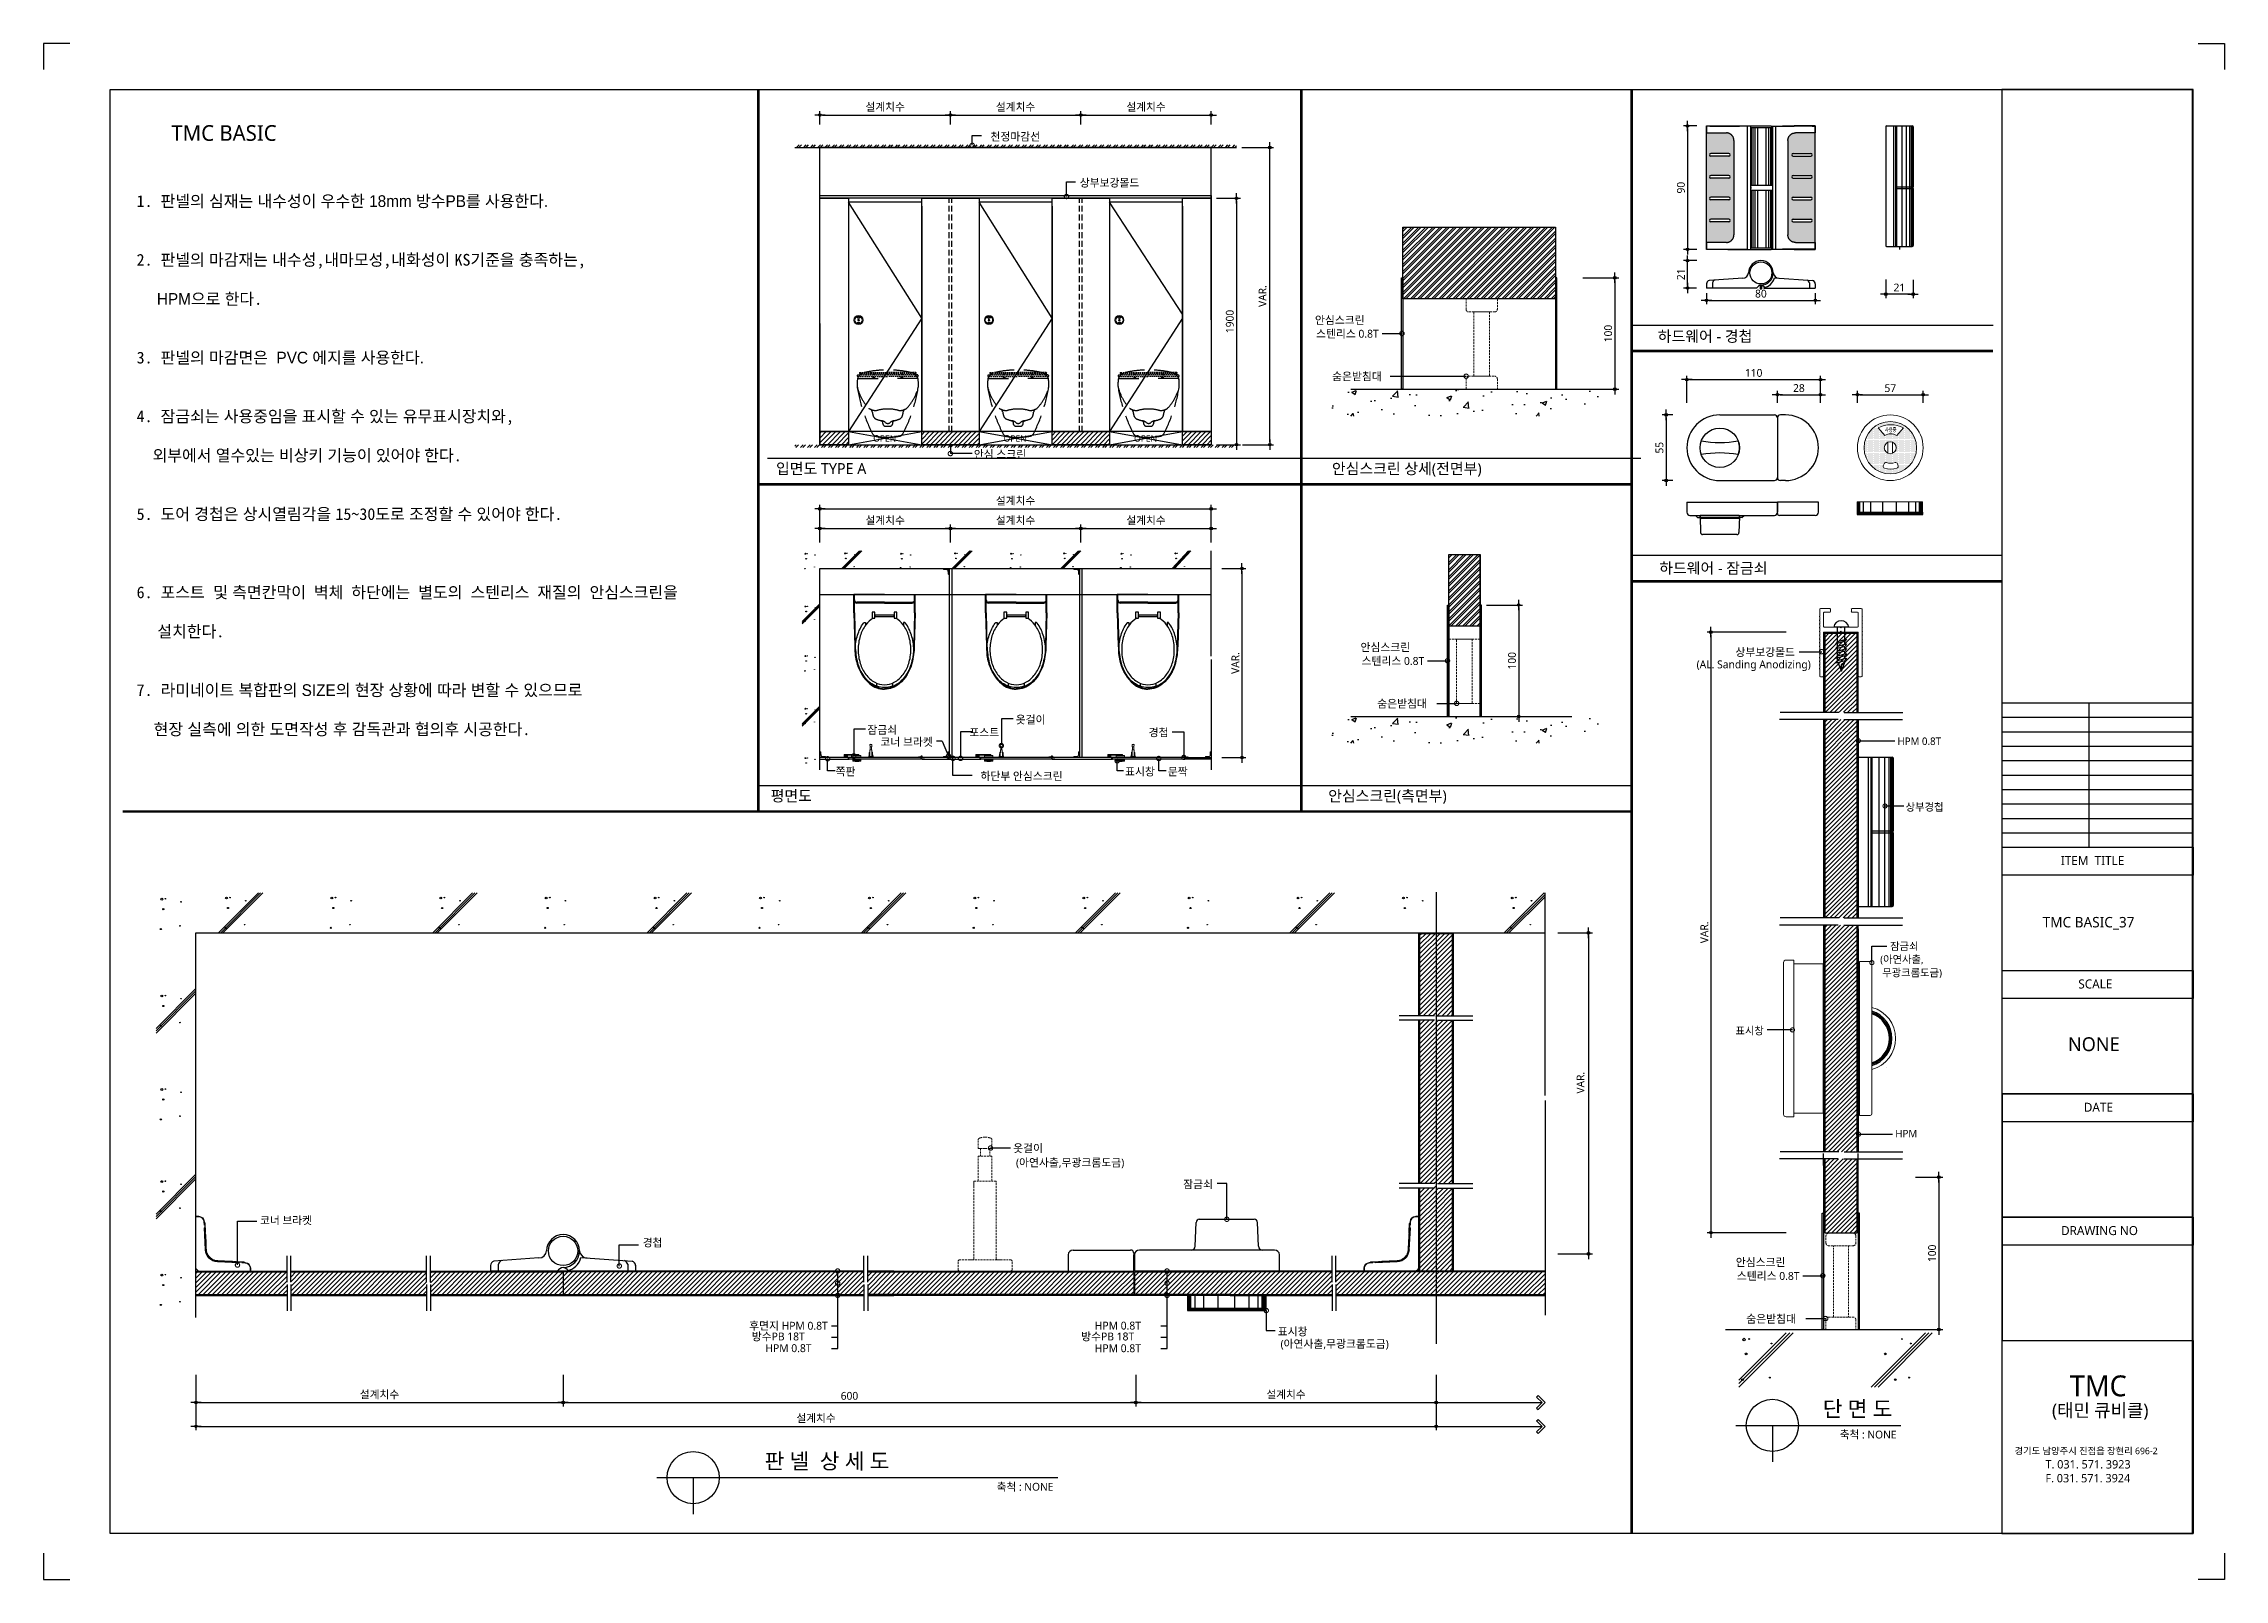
# Model space of a CAD drawing. Extents: x -256 to 8104, y -176 to 5714.
import ezdxf
from ezdxf.enums import TextEntityAlignment as Align

# ---------------------------------------------------------------- set-up
doc = ezdxf.new("R2010")
doc.units = 0
doc.header["$LTSCALE"] = 30
for name, pattern in [('CEN', [62, 60, -1, 0, -1]), ('HIDDEN', [0.375, 0.25, -0.125]), ('HIDDEN2', [4.7625, 3.175, -1.5875])]:
    doc.linetypes.add(name, pattern=pattern)
doc.layers.get('0').update_dxf_attribs({"linetype": 'CONTINUOUS'})
doc.layers.get('DEFPOINTS').update_dxf_attribs({"linetype": 'CONTINUOUS'})
for name, color, linetype in [('02---제품선', 4, 'CONTINUOUS'), ('0_toilet', 6, 'CONTINUOUS'), ('C', 2, 'CONTINUOUS'), ('curior-0Line', 252, 'CONTINUOUS'), ('DIM', 7, 'CONTINUOUS'), ('HAT', 8, 'CONTINUOUS'), ('HID', 9, 'HIDDEN'), ('jac text', 7, 'CONTINUOUS'), ('TIT', 3, 'CONTINUOUS'), ('경첩', 4, 'CONTINUOUS'), ('기타', 1, 'CONTINUOUS'), ('문자', 3, 'CONTINUOUS'), ('부자재', 4, 'CONTINUOUS'), ('상부보강몰드', 4, 'HIDDEN2'), ('옷걸이', 4, 'CONTINUOUS'), ('잠금쇠(회전형)', 4, 'CONTINUOUS'), ('중심선', 1, 'CEN'), ('치수', 1, 'CONTINUOUS'), ('판넬', 2, 'CONTINUOUS'), ('해치', 8, 'CONTINUOUS')]:
    doc.layers.add(name, color=color, linetype=linetype)
doc.styles.add('HDW', font='gulim.ttc')
doc.styles.add('돋움', font='malgun.ttf')
doc.dimstyles.new('10', dxfattribs={"dimscale": 10, "dimtxt": 3, "dimasz": 1, "dimexe": 1.5, "dimexo": 2, "dimgap": 1, "dimtad": 1, "dimdec": 0, "dimlunit": 6, "dimtxsty": '돋움', "dimblk": 'DIMDOT', "dimcen": -1, "dimdle": 1.5, "dimclrt": 3, "dimazin": 3, "dimtfac": 1, "dimtdec": 0, "dimtix": 1, "dimtmove": 2, "dimatfit": 3, "dimldrblk": 'DIMDOT', "dimarcsym": 0})
pattern_1 = [(45, (160955.914, -6822.053), (-8.55643, 8.55643), [])]
pattern_2 = [(45, (160148.375, -6933.632), (-8.980256, 8.980256), [])]
pattern_3 = [(45, (160151.98, -6962.043), (-8.980256, 8.980256), [])]

# ---------------------------------------------------------------- blocks, each defined once
blk = doc.blocks.new('DIMDOT')
at = {"linetype": 'Continuous'}
blk.add_line((-2, 0), (2, 0), dxfattribs=at)
for radius in [0.5, 0.25]:
    blk.add_circle((0, 0), radius, dxfattribs=at)
blk = doc.blocks.new('*D989')
at = {"layer": 'DEFPOINTS', "color": 0}
for p in [(171193.7, -1402.4), (171693.7, -1346.1), (171693.7, -1402.4)]:
    blk.add_point(p, dxfattribs=at)
at = {"layer": 'DIM', "color": 0, "lineweight": -2, "ltscale": 10}
for p, q in [((171193.7, -1382.4), (171193.7, -1331.1)), ((171693.7, -1382.4), (171693.7, -1331.1)), ((171203.7, -1346.1), (171683.7, -1346.1))]:
    blk.add_line(p, q, dxfattribs=at)
at = {"layer": 'DIM', "color": 0, "lineweight": -2, "xscale": 10, "yscale": 10, "zscale": 10, "rotation": 180}
blk.add_blockref('DIMDOT', (171193.7, -1346.1), dxfattribs=at)
at = {"layer": 'DIM', "color": 0, "lineweight": -2, "xscale": 10, "yscale": 10, "zscale": 10}
blk.add_blockref('DIMDOT', (171693.7, -1346.1), dxfattribs=at)
at = {"layer": 'DIM', "color": 3, "insert": (171443.7, -1316.5), "char_height": 30, "attachment_point": 5, "style": '돋움'}
blk.add_mtext('설계치수', dxfattribs=at)
blk = doc.blocks.new('*D990')
at = {"layer": 'DEFPOINTS', "color": 0}
for p in [(171693.7, -1402.4), (172193.7, -1346.1), (172193.7, -1402.4)]:
    blk.add_point(p, dxfattribs=at)
at = {"layer": 'DIM', "color": 0, "lineweight": -2, "ltscale": 10}
for p, q in [((171693.7, -1382.4), (171693.7, -1331.1)), ((172193.7, -1382.4), (172193.7, -1331.1)), ((171703.7, -1346.1), (172183.7, -1346.1))]:
    blk.add_line(p, q, dxfattribs=at)
at = {"layer": 'DIM', "color": 0, "lineweight": -2, "xscale": 10, "yscale": 10, "zscale": 10, "rotation": 180}
blk.add_blockref('DIMDOT', (171693.7, -1346.1), dxfattribs=at)
at = {"layer": 'DIM', "color": 0, "lineweight": -2, "xscale": 10, "yscale": 10, "zscale": 10}
blk.add_blockref('DIMDOT', (172193.7, -1346.1), dxfattribs=at)
at = {"layer": 'DIM', "color": 3, "insert": (171943.7, -1316.5), "char_height": 30, "attachment_point": 5, "style": '돋움'}
blk.add_mtext('설계치수', dxfattribs=at)
blk = doc.blocks.new('*D991')
at = {"layer": 'DEFPOINTS', "color": 0}
for p in [(172193.7, -1402.4), (172693.7, -1346.1), (172693.7, -1402.4)]:
    blk.add_point(p, dxfattribs=at)
at = {"layer": 'DIM', "color": 0, "lineweight": -2, "ltscale": 10}
for p, q in [((172193.7, -1382.4), (172193.7, -1331.1)), ((172693.7, -1382.4), (172693.7, -1331.1)), ((172203.7, -1346.1), (172683.7, -1346.1))]:
    blk.add_line(p, q, dxfattribs=at)
at = {"layer": 'DIM', "color": 0, "lineweight": -2, "xscale": 10, "yscale": 10, "zscale": 10, "rotation": 180}
blk.add_blockref('DIMDOT', (172193.7, -1346.1), dxfattribs=at)
at = {"layer": 'DIM', "color": 0, "lineweight": -2, "xscale": 10, "yscale": 10, "zscale": 10}
blk.add_blockref('DIMDOT', (172693.7, -1346.1), dxfattribs=at)
at = {"layer": 'DIM', "color": 3, "insert": (172443.7, -1316.5), "char_height": 30, "attachment_point": 5, "style": '돋움'}
blk.add_mtext('설계치수', dxfattribs=at)
blk = doc.blocks.new('*D992')
at = {"layer": 'DEFPOINTS', "color": 0}
for p in [(172693.7, -1665.3), (172693.7, -2610.3), (172790.6, -2610.3)]:
    blk.add_point(p, dxfattribs=at)
at = {"layer": 'DIM', "color": 0, "lineweight": -2, "ltscale": 10}
for p, q in [((172713.7, -1665.3), (172805.6, -1665.3)), ((172790.6, -1675.3), (172790.6, -2600.3)), ((172713.7, -2610.3), (172805.6, -2610.3))]:
    blk.add_line(p, q, dxfattribs=at)
at = {"layer": 'DIM', "color": 0, "lineweight": -2, "xscale": 10, "yscale": 10, "zscale": 10}
for p, rotation in [((172790.6, -1665.3), 90), ((172790.6, -2610.3), 270)]:
    blk.add_blockref('DIMDOT', p, dxfattribs=dict(at, rotation=rotation))
at = {"layer": 'DIM', "color": 3, "insert": (172765, -2137.8), "char_height": 30, "attachment_point": 5, "rotation": 90, "style": '돋움'}
blk.add_mtext('1900', dxfattribs=at)
blk = doc.blocks.new('*D993')
at = {"layer": 'DEFPOINTS', "color": 0}
for p in [(172714.7, -3085.2), (172714.7, -3810.2), (172811.6, -3810.2)]:
    blk.add_point(p, dxfattribs=at)
at = {"layer": 'DIM', "color": 0, "lineweight": -2, "ltscale": 10}
for p, q in [((172734.7, -3085.2), (172826.6, -3085.2)), ((172811.6, -3095.2), (172811.6, -3800.2)), ((172734.7, -3810.2), (172826.6, -3810.2))]:
    blk.add_line(p, q, dxfattribs=at)
at = {"layer": 'DIM', "color": 0, "lineweight": -2, "xscale": 10, "yscale": 10, "zscale": 10}
for p, rotation in [((172811.6, -3085.2), 90), ((172811.6, -3810.2), 270)]:
    blk.add_blockref('DIMDOT', p, dxfattribs=dict(at, rotation=rotation))
at = {"layer": 'DIM', "color": 3, "insert": (172786.4, -3447.7), "char_height": 30, "attachment_point": 5, "rotation": 90, "style": '돋움'}
blk.add_mtext('VAR.', dxfattribs=at)
blk = doc.blocks.new('_DOTSMALL')
at = {"color": 0, "linetype": 'ByBlock', "const_width": 0.5}
blk.add_lwpolyline([(-0.0625, 0, 1), (0.0625, 0, 1)], format="xyb", close=True, dxfattribs=at)
blk = doc.blocks.new('A$C63EC304E')
at = {"layer": '치수', "color": 1, "xscale": 2.5, "yscale": 2.5, "zscale": 2.5, "rotation": 234.3098741996962}
blk.add_blockref('_DOTSMALL', (0.31, 0.31), dxfattribs=at)
blk = doc.blocks.new('A$C2BC9653E')
at = {"layer": '치수', "xscale": 0.3333333333333333, "yscale": 0.3333333333333333, "zscale": 0.3333333333333333}
blk.add_blockref('A$C63EC304E', (0, 0), dxfattribs=at)
blk = doc.blocks.new('A$C7FC71301')
at = {"layer": '치수', "rotation": 180}
blk.add_blockref('A$C2BC9653E', (0.21, 0.21), dxfattribs=at)
blk = doc.blocks.new('A$C4A20372B')
at = {"layer": '치수'}
blk.add_blockref('A$C7FC71301', (0, 0), dxfattribs=at)
blk = doc.blocks.new('A$C566469F5')
at = {"layer": '치수'}
blk.add_blockref('A$C4A20372B', (0, 0), dxfattribs=at)
blk = doc.blocks.new('A$C7E317CD4')
at = {"layer": '해치', "xscale": 2, "yscale": 2, "zscale": 2}
blk.add_blockref('A$C566469F5', (0, 0), dxfattribs=at)
blk = doc.blocks.new('A$C601D7F27')
at = {"layer": '치수'}
blk.add_blockref('A$C7E317CD4', (0, 0), dxfattribs=at)
blk = doc.blocks.new('A$C38802C08')
at = {"layer": '치수'}
blk.add_blockref('A$C601D7F27', (0, 0), dxfattribs=at)
blk = doc.blocks.new('*D994')
at = {"layer": 'DEFPOINTS', "color": 0}
for p in [(172193.7, -3004.8), (172693.7, -2931.7), (172693.7, -3004.8)]:
    blk.add_point(p, dxfattribs=at)
at = {"layer": 'DIM', "color": 0, "lineweight": -2, "ltscale": 10}
for p, q in [((172193.7, -2984.8), (172193.7, -2916.7)), ((172693.7, -2984.8), (172693.7, -2916.7)), ((172203.7, -2931.7), (172683.7, -2931.7))]:
    blk.add_line(p, q, dxfattribs=at)
at = {"layer": 'DIM', "color": 0, "lineweight": -2, "xscale": 10, "yscale": 10, "zscale": 10, "rotation": 180}
blk.add_blockref('DIMDOT', (172193.7, -2931.7), dxfattribs=at)
at = {"layer": 'DIM', "color": 0, "lineweight": -2, "xscale": 10, "yscale": 10, "zscale": 10}
blk.add_blockref('DIMDOT', (172693.7, -2931.7), dxfattribs=at)
at = {"layer": 'DIM', "color": 3, "insert": (172443.7, -2902), "char_height": 30, "attachment_point": 5, "style": '돋움'}
blk.add_mtext('설계치수', dxfattribs=at)
blk = doc.blocks.new('*D995')
at = {"layer": 'DEFPOINTS', "color": 0}
for p in [(172693.7, -2856.3), (171193.7, -3004.8), (172693.7, -3004.8)]:
    blk.add_point(p, dxfattribs=at)
at = {"layer": 'DIM', "color": 0, "lineweight": -2, "ltscale": 10}
for p, q in [((171193.7, -2984.8), (171193.7, -2841.3)), ((172693.7, -2984.8), (172693.7, -2841.3)), ((171203.7, -2856.3), (172683.7, -2856.3))]:
    blk.add_line(p, q, dxfattribs=at)
at = {"layer": 'DIM', "color": 0, "lineweight": -2, "xscale": 10, "yscale": 10, "zscale": 10, "rotation": 180}
blk.add_blockref('DIMDOT', (171193.7, -2856.3), dxfattribs=at)
at = {"layer": 'DIM', "color": 0, "lineweight": -2, "xscale": 10, "yscale": 10, "zscale": 10}
blk.add_blockref('DIMDOT', (172693.7, -2856.3), dxfattribs=at)
at = {"layer": 'DIM', "color": 3, "insert": (171943.7, -2826.7), "char_height": 30, "attachment_point": 5, "style": '돋움'}
blk.add_mtext('설계치수', dxfattribs=at)
blk = doc.blocks.new('*D996')
at = {"layer": 'DEFPOINTS', "color": 0}
for p in [(171693.7, -3004.8), (172193.7, -2931.7), (172193.7, -3004.8)]:
    blk.add_point(p, dxfattribs=at)
at = {"layer": 'DIM', "color": 0, "lineweight": -2, "ltscale": 10}
for p, q in [((171693.7, -2984.8), (171693.7, -2916.7)), ((172193.7, -2984.8), (172193.7, -2916.7)), ((171703.7, -2931.7), (172183.7, -2931.7))]:
    blk.add_line(p, q, dxfattribs=at)
at = {"layer": 'DIM', "color": 0, "lineweight": -2, "xscale": 10, "yscale": 10, "zscale": 10, "rotation": 180}
blk.add_blockref('DIMDOT', (171693.7, -2931.7), dxfattribs=at)
at = {"layer": 'DIM', "color": 0, "lineweight": -2, "xscale": 10, "yscale": 10, "zscale": 10}
blk.add_blockref('DIMDOT', (172193.7, -2931.7), dxfattribs=at)
at = {"layer": 'DIM', "color": 3, "insert": (171943.7, -2902), "char_height": 30, "attachment_point": 5, "style": '돋움'}
blk.add_mtext('설계치수', dxfattribs=at)
blk = doc.blocks.new('*D997')
at = {"layer": 'DEFPOINTS', "color": 0}
for p in [(171193.7, -3004.8), (171693.7, -2931.7), (171693.7, -3004.8)]:
    blk.add_point(p, dxfattribs=at)
at = {"layer": 'DIM', "color": 0, "lineweight": -2, "ltscale": 10}
for p, q in [((171193.7, -2984.8), (171193.7, -2916.7)), ((171693.7, -2984.8), (171693.7, -2916.7)), ((171203.7, -2931.7), (171683.7, -2931.7))]:
    blk.add_line(p, q, dxfattribs=at)
at = {"layer": 'DIM', "color": 0, "lineweight": -2, "xscale": 10, "yscale": 10, "zscale": 10, "rotation": 180}
blk.add_blockref('DIMDOT', (171193.7, -2931.7), dxfattribs=at)
at = {"layer": 'DIM', "color": 0, "lineweight": -2, "xscale": 10, "yscale": 10, "zscale": 10}
blk.add_blockref('DIMDOT', (171693.7, -2931.7), dxfattribs=at)
at = {"layer": 'DIM', "color": 3, "insert": (171443.7, -2902), "char_height": 30, "attachment_point": 5, "style": '돋움'}
blk.add_mtext('설계치수', dxfattribs=at)
blk = doc.blocks.new('*D998')
at = {"layer": 'DEFPOINTS', "color": 0}
for p in [(175029.1, -2360.8), (174517.1, -2469.4), (175029.1, -2469.4)]:
    blk.add_point(p, dxfattribs=at)
at = {"layer": 'DIM', "color": 0, "lineweight": -2, "ltscale": 10}
for p, q in [((174517.1, -2449.4), (174517.1, -2345.8)), ((174527.1, -2360.8), (175019.1, -2360.8)), ((175029.1, -2449.4), (175029.1, -2345.8))]:
    blk.add_line(p, q, dxfattribs=at)
at = {"layer": 'DIM', "color": 0, "lineweight": -2, "xscale": 10, "yscale": 10, "zscale": 10, "rotation": 180}
blk.add_blockref('DIMDOT', (174517.1, -2360.8), dxfattribs=at)
at = {"layer": 'DIM', "color": 0, "lineweight": -2, "xscale": 10, "yscale": 10, "zscale": 10}
blk.add_blockref('DIMDOT', (175029.1, -2360.8), dxfattribs=at)
at = {"layer": 'DIM', "color": 3, "insert": (174773.1, -2335.2), "char_height": 30, "attachment_point": 5, "style": '돋움'}
blk.add_mtext('110', dxfattribs=at)
blk = doc.blocks.new('*D999')
at = {"layer": 'DEFPOINTS', "color": 0}
for p in [(175029.1, -2418.7), (174864.1, -2469.4), (175029.1, -2469.4)]:
    blk.add_point(p, dxfattribs=at)
at = {"layer": 'DIM', "color": 0, "lineweight": -2, "ltscale": 10}
for p, q in [((174864.1, -2449.4), (174864.1, -2403.7)), ((174874.1, -2418.7), (175019.1, -2418.7)), ((175029.1, -2449.4), (175029.1, -2403.7))]:
    blk.add_line(p, q, dxfattribs=at)
at = {"layer": 'DIM', "color": 0, "lineweight": -2, "xscale": 10, "yscale": 10, "zscale": 10, "rotation": 180}
blk.add_blockref('DIMDOT', (174864.1, -2418.7), dxfattribs=at)
at = {"layer": 'DIM', "color": 0, "lineweight": -2, "xscale": 10, "yscale": 10, "zscale": 10}
blk.add_blockref('DIMDOT', (175029.1, -2418.7), dxfattribs=at)
at = {"layer": 'DIM', "color": 3, "insert": (174946.6, -2393.2), "char_height": 30, "attachment_point": 5, "style": '돋움'}
blk.add_mtext('28', dxfattribs=at)
blk = doc.blocks.new('*D1000')
at = {"layer": 'DEFPOINTS', "color": 0}
for p in [(175422.9, -2418.7), (175170.9, -2469.4), (175422.9, -2469.4)]:
    blk.add_point(p, dxfattribs=at)
at = {"layer": 'DIM', "color": 0, "lineweight": -2, "ltscale": 10}
for p, q in [((175170.9, -2449.4), (175170.9, -2403.7)), ((175180.9, -2418.7), (175412.9, -2418.7)), ((175422.9, -2449.4), (175422.9, -2403.7))]:
    blk.add_line(p, q, dxfattribs=at)
at = {"layer": 'DIM', "color": 0, "lineweight": -2, "xscale": 10, "yscale": 10, "zscale": 10, "rotation": 180}
blk.add_blockref('DIMDOT', (175170.9, -2418.7), dxfattribs=at)
at = {"layer": 'DIM', "color": 0, "lineweight": -2, "xscale": 10, "yscale": 10, "zscale": 10}
blk.add_blockref('DIMDOT', (175422.9, -2418.7), dxfattribs=at)
at = {"layer": 'DIM', "color": 3, "insert": (175296.9, -2393.5), "char_height": 30, "attachment_point": 5, "style": '돋움'}
blk.add_mtext('57', dxfattribs=at)
blk = doc.blocks.new('*D1001')
at = {"layer": 'DEFPOINTS', "color": 0}
for p in [(174574.8, -1388), (174519.8, -1861.1), (174574.8, -1861.1)]:
    blk.add_point(p, dxfattribs=at)
at = {"layer": 'DIM', "color": 0, "lineweight": -2, "ltscale": 10}
for p, q in [((174554.8, -1388), (174504.8, -1388)), ((174519.8, -1398), (174519.8, -1851.1)), ((174554.8, -1861.1), (174504.8, -1861.1))]:
    blk.add_line(p, q, dxfattribs=at)
at = {"layer": 'DIM', "color": 0, "lineweight": -2, "xscale": 10, "yscale": 10, "zscale": 10}
for p, rotation in [((174519.8, -1388), 90), ((174519.8, -1861.1), 270)]:
    blk.add_blockref('DIMDOT', p, dxfattribs=dict(at, rotation=rotation))
at = {"layer": 'DIM', "color": 3, "insert": (174494.3, -1624.6), "char_height": 30, "attachment_point": 5, "rotation": 90, "style": '돋움'}
blk.add_mtext('90', dxfattribs=at)
blk = doc.blocks.new('*D1002')
at = {"layer": 'DEFPOINTS', "color": 0}
for p in [(174592.4, -2009.4), (175009.5, -2009.4), (175009.5, -2056.7)]:
    blk.add_point(p, dxfattribs=at)
at = {"layer": 'DIM', "color": 0, "lineweight": -2, "ltscale": 10}
for p, q in [((174592.4, -2029.4), (174592.4, -2071.7)), ((174602.4, -2056.7), (174999.5, -2056.7)), ((175009.5, -2029.4), (175009.5, -2071.7))]:
    blk.add_line(p, q, dxfattribs=at)
at = {"layer": 'DIM', "color": 0, "lineweight": -2, "xscale": 10, "yscale": 10, "zscale": 10, "rotation": 180}
blk.add_blockref('DIMDOT', (174592.4, -2056.7), dxfattribs=at)
at = {"layer": 'DIM', "color": 0, "lineweight": -2, "xscale": 10, "yscale": 10, "zscale": 10}
blk.add_blockref('DIMDOT', (175009.5, -2056.7), dxfattribs=at)
at = {"layer": 'DIM', "color": 3, "insert": (174800.9, -2031.2), "char_height": 30, "attachment_point": 5, "style": '돋움'}
blk.add_mtext('80', dxfattribs=at)
blk = doc.blocks.new('*D1003')
at = {"layer": 'DEFPOINTS', "color": 0}
for p in [(174519.8, -1904.4), (174574.8, -1904.4), (174574.1, -2009.4)]:
    blk.add_point(p, dxfattribs=at)
at = {"layer": 'DIM', "color": 0, "lineweight": -2, "ltscale": 10}
for p, q in [((174554.8, -1904.4), (174504.8, -1904.4)), ((174519.8, -1999.4), (174519.8, -1914.4)), ((174554.1, -2009.4), (174504.8, -2009.4))]:
    blk.add_line(p, q, dxfattribs=at)
at = {"layer": 'DIM', "color": 0, "lineweight": -2, "xscale": 10, "yscale": 10, "zscale": 10}
for p, rotation in [((174519.8, -1904.4), 90), ((174519.8, -2009.4), 270)]:
    blk.add_blockref('DIMDOT', p, dxfattribs=dict(at, rotation=rotation))
at = {"layer": 'DIM', "color": 3, "insert": (174494.4, -1956.9), "char_height": 30, "attachment_point": 5, "rotation": 90, "style": '돋움'}
blk.add_mtext('21', dxfattribs=at)
blk = doc.blocks.new('*D1004')
at = {"layer": 'DEFPOINTS', "color": 0}
for p in [(175279.3, -1957.2), (175384.3, -1957.9), (175279.3, -2032.9)]:
    blk.add_point(p, dxfattribs=at)
at = {"layer": 'DIM', "color": 0, "lineweight": -2, "ltscale": 10}
for p, q in [((175279.3, -1977.2), (175279.3, -2047.9)), ((175384.3, -1977.9), (175384.3, -2047.9)), ((175374.3, -2032.9), (175289.3, -2032.9))]:
    blk.add_line(p, q, dxfattribs=at)
at = {"layer": 'DIM', "color": 0, "lineweight": -2, "xscale": 10, "yscale": 10, "zscale": 10, "rotation": 180}
blk.add_blockref('DIMDOT', (175279.3, -2032.9), dxfattribs=at)
at = {"layer": 'DIM', "color": 0, "lineweight": -2, "xscale": 10, "yscale": 10, "zscale": 10}
blk.add_blockref('DIMDOT', (175384.3, -2032.9), dxfattribs=at)
at = {"layer": 'DIM', "color": 3, "insert": (175331.8, -2007.5), "char_height": 30, "attachment_point": 5, "style": '돋움'}
blk.add_mtext('21', dxfattribs=at)
blk = doc.blocks.new('A$C10E41893')
at = {"layer": '부자재'}
for p, q in [((6, 0), (6, 196)), ((123, 196), (6, 196)), ((123, 192), (6, 192)), ((55, 0), (55, 177)), ((61, 0), (61, 177)), ((6, 0), (6, -196)), ((55, 0), (55, -177)), ((61, 0), (61, -177)), ((123, -192), (6, -192)), ((123, -196), (6, -196))]:
    blk.add_line(p, q, dxfattribs=at)
for points in [[(123, 196, -0.012538), (123, 196), (335, 190, -0.055395), (445, 175, -0.154276), (577, 93, -0.179504), (612, 0, -0.179504)], [(123, 192, -0.012538), (123, 192), (335, 187, -0.055395), (444, 172, -0.154276), (574, 91, -0.179504), (608, 0, -0.179504)], [(157, -72, 0.089162), (200, -119, 0.085733), (270, -155, 0.075373), (359, -168, 0.075373), (447, -155, 0.085733), (517, -119, 0.106084), (567, -62, 0.126931), (583, 0, 0.126931), (567, 62, 0.106084), (517, 119, 0.085733), (447, 155, 0.075373), (359, 168, 0.075373), (270, 155, 0.085733), (200, 119, 0.089162), (157, 72)], [(572, 51), (589, 51), (589, 60, 0.021185), (583, 71, 0.106084), (528, 134, 0.085733), (453, 172, 0.075373), (359, 187, 0.075373), (265, 172, 0.085733), (189, 134, 0.007337), (184, 130), (184, 122), (205, 122)], [(123, -196, 0.012538), (123, -196), (335, -190, 0.055395), (445, -175, 0.154276), (577, -93, 0.179504), (612, 0, 0.179504)], [(123, -192, 0.012538), (123, -192), (335, -187, 0.055395), (444, -172, 0.154276), (574, -91, 0.179504), (608, 0, 0.179504)], [(589, -51, 0.090214), (598, 0, 0.090214), (589, 51, 0.106084)], [(572, -51), (589, -51), (589, -60, -0.021185), (583, -71, -0.106084), (528, -134, -0.085733), (453, -172, -0.075373), (359, -187, -0.075373), (265, -172, -0.085733), (189, -134, -0.007337), (184, -130), (184, -122), (205, -122)]]:
    blk.add_lwpolyline(points, format="xyb", dxfattribs=at)
blk.add_lwpolyline([(138, -61), (119, -61), (119, -79), (157, -79), (157, -61), (138, -61), (147, -61), (147, 61), (138, 61), (157, 61), (157, 79), (119, 79), (119, 61), (138, 61), (138, -61), (119, -61)], dxfattribs=at)
for centre, start, end in [((40, 177), 0, 90), ((46, 177), 0, 90), ((40, -177), 270, 0), ((46, -177), 270, 0)]:
    blk.add_arc(centre, 15, start, end, dxfattribs=at)
blk = doc.blocks.new('A$C460A2A32')
at = {"color": 0}
for p, q in [((3, 20), (0, 16)), ((3, 20), (9, 20)), ((4, 10), (162, 10)), ((9, 20), (162, 20)), ((13, 32), (11, 30)), ((13, 32), (162, 32)), ((13, 27), (162, 27)), ((312, 32), (162, 32)), ((312, 27), (162, 27)), ((316, 20), (162, 20)), ((321, 10), (162, 10)), ((312, 32), (313, 30)), ((322, 20), (316, 20)), ((322, 20), (324, 16))]:
    blk.add_line(p, q, dxfattribs=at)
for centre, radius, start, end in [((4, 14), 4, 150.0107, 270), ((13, 29), 2, 135, 270), ((109, 28), 26, 182.6717, 198.4118), ((109, 10), 26, 180, 202.6199), ((107, 28), 23, 183.0205, 200.9186), ((107, 10), 23, 180, 205.7715), ((69, 10), 23, 334.2285, 0), ((69, 28), 23, 339.0814, 356.9795), ((67, 10), 26, 337.3801, 0), ((67, 28), 26, 341.5882, 357.3283), ((257, 10), 26, 180, 202.6199), ((257, 28), 26, 182.6717, 198.4118), ((256, 28), 23, 183.0205, 200.9186), ((256, 10), 23, 180, 205.7715), ((217, 10), 23, 334.2285, 0), ((217, 28), 23, 339.0814, 356.9795), ((216, 28), 26, 341.5882, 357.3283), ((216, 10), 26, 337.3801, 0), ((312, 29), 2, 270, 45), ((321, 14), 4, 270, 29.9893)]:
    blk.add_arc(centre, radius, start, end, dxfattribs=at)
blk = doc.blocks.new('*D1005')
at = {"layer": 'DEFPOINTS', "color": 0}
for p in [(174482.8, -2495.9), (174437.2, -2747.9), (174482.8, -2747.9)]:
    blk.add_point(p, dxfattribs=at)
at = {"layer": 'DIM', "color": 0, "lineweight": -2, "ltscale": 10}
for p, q in [((174462.8, -2495.9), (174422.2, -2495.9)), ((174437.2, -2505.9), (174437.2, -2737.9)), ((174462.8, -2747.9), (174422.2, -2747.9))]:
    blk.add_line(p, q, dxfattribs=at)
at = {"layer": 'DIM', "color": 0, "lineweight": -2, "xscale": 10, "yscale": 10, "zscale": 10}
for p, rotation in [((174437.2, -2495.9), 90), ((174437.2, -2747.9), 270)]:
    blk.add_blockref('DIMDOT', p, dxfattribs=dict(at, rotation=rotation))
at = {"layer": 'DIM', "color": 3, "insert": (174411.9, -2621.9), "char_height": 30, "attachment_point": 5, "rotation": 90, "style": '돋움'}
blk.add_mtext('55', dxfattribs=at)
blk = doc.blocks.new('*D1006')
at = {"layer": 'DEFPOINTS', "color": 0}
for p in [(174918.1, -3329), (174609.4, -5632.3), (174918.1, -5632.3)]:
    blk.add_point(p, dxfattribs=at)
at = {"layer": 'DIM', "color": 0, "lineweight": -2, "ltscale": 10}
for p, q in [((174898.1, -3329), (174594.4, -3329)), ((174609.4, -3339), (174609.4, -5622.3)), ((174898.1, -5632.3), (174594.4, -5632.3))]:
    blk.add_line(p, q, dxfattribs=at)
at = {"layer": 'DIM', "color": 0, "lineweight": -2, "xscale": 10, "yscale": 10, "zscale": 10}
for p, rotation in [((174609.4, -3329), 90), ((174609.4, -5632.3), 270)]:
    blk.add_blockref('DIMDOT', p, dxfattribs=dict(at, rotation=rotation))
at = {"layer": 'DIM', "color": 3, "insert": (174584.1, -4480.6), "char_height": 30, "attachment_point": 5, "rotation": 90, "style": '돋움'}
blk.add_mtext('VAR.', dxfattribs=at)
blk = doc.blocks.new('A$C13EB2441')
for p, q in [((0.84, 7.37), (0.84, 14.11)), ((0.84, 6.74), (0.84, 0))]:
    blk.add_line(p, q)
blk = doc.blocks.new('*D1007')
at = {"layer": 'DEFPOINTS', "color": 0}
for p in [(175373.8, -5419.5), (175382.9, -6003.8), (175482.8, -6003.8)]:
    blk.add_point(p, dxfattribs=at)
at = {"layer": 'DIM', "color": 0, "lineweight": -2, "ltscale": 10}
for p, q in [((175393.8, -5419.5), (175497.8, -5419.5)), ((175482.8, -5429.5), (175482.8, -5993.8)), ((175402.9, -6003.8), (175497.8, -6003.8))]:
    blk.add_line(p, q, dxfattribs=at)
at = {"layer": 'DIM', "color": 0, "lineweight": -2, "xscale": 10, "yscale": 10, "zscale": 10}
for p, rotation in [((175482.8, -5419.5), 90), ((175482.8, -6003.8), 270)]:
    blk.add_blockref('DIMDOT', p, dxfattribs=dict(at, rotation=rotation))
at = {"layer": 'DIM', "color": 3, "insert": (175457.2, -5711.6), "char_height": 30, "attachment_point": 5, "rotation": 90, "style": '돋움'}
blk.add_mtext('100', dxfattribs=at)
blk = doc.blocks.new('*D1008')
at = {"layer": 'DEFPOINTS', "color": 0}
for p in [(172790.6, -1470.5), (172918, -1470.5), (172793.1, -2610.3)]:
    blk.add_point(p, dxfattribs=at)
at = {"layer": 'DIM', "color": 0, "lineweight": -2, "ltscale": 10}
for p, q in [((172810.6, -1470.5), (172933, -1470.5)), ((172918, -2600.3), (172918, -1480.5)), ((172813.1, -2610.3), (172933, -2610.3))]:
    blk.add_line(p, q, dxfattribs=at)
at = {"layer": 'DIM', "color": 0, "lineweight": -2, "xscale": 10, "yscale": 10, "zscale": 10}
for p, rotation in [((172918, -1470.5), 90), ((172918, -2610.3), 270)]:
    blk.add_blockref('DIMDOT', p, dxfattribs=dict(at, rotation=rotation))
at = {"layer": 'DIM', "color": 3, "insert": (172890.7, -2040.4), "char_height": 30, "attachment_point": 5, "rotation": 90, "style": '돋움'}
blk.add_mtext('VAR.', dxfattribs=at)
blk = doc.blocks.new('*D1009')
at = {"layer": 'DEFPOINTS', "color": 0}
for p in [(168801.8, -6158.1), (170208.9, -6158.1), (170208.9, -6283.8)]:
    blk.add_point(p, dxfattribs=at)
at = {"layer": 'DIM', "color": 0, "lineweight": -2, "ltscale": 10}
for p, q in [((168801.8, -6178.1), (168801.8, -6298.8)), ((170208.9, -6178.1), (170208.9, -6298.8)), ((168811.8, -6283.8), (170198.9, -6283.8))]:
    blk.add_line(p, q, dxfattribs=at)
at = {"layer": 'DIM', "color": 0, "lineweight": -2, "xscale": 10, "yscale": 10, "zscale": 10, "rotation": 180}
blk.add_blockref('DIMDOT', (168801.8, -6283.8), dxfattribs=at)
at = {"layer": 'DIM', "color": 0, "lineweight": -2, "xscale": 10, "yscale": 10, "zscale": 10}
blk.add_blockref('DIMDOT', (170208.9, -6283.8), dxfattribs=at)
at = {"layer": 'DIM', "color": 3, "insert": (169505.3, -6254.2), "char_height": 30, "attachment_point": 5, "style": '돋움'}
blk.add_mtext('설계치수', dxfattribs=at)
blk = doc.blocks.new('*D1010')
at = {"layer": 'DEFPOINTS', "color": 0}
for p in [(168801.8, -6158.1), (173555.7, -6158.1), (173555.7, -6375.3)]:
    blk.add_point(p, dxfattribs=at)
at = {"layer": 'DIM', "color": 0, "lineweight": -2, "ltscale": 10}
for p, q in [((168801.8, -6178.1), (168801.8, -6390.3)), ((173555.7, -6178.1), (173555.7, -6390.3)), ((168811.8, -6375.3), (173545.7, -6375.3))]:
    blk.add_line(p, q, dxfattribs=at)
at = {"layer": 'DIM', "color": 0, "lineweight": -2, "xscale": 10, "yscale": 10, "zscale": 10, "rotation": 180}
blk.add_blockref('DIMDOT', (168801.8, -6375.3), dxfattribs=at)
at = {"layer": 'DIM', "color": 0, "lineweight": -2, "xscale": 10, "yscale": 10, "zscale": 10}
blk.add_blockref('DIMDOT', (173555.7, -6375.3), dxfattribs=at)
at = {"layer": 'DIM', "color": 3, "insert": (171178.7, -6345.6), "char_height": 30, "attachment_point": 5, "style": '돋움'}
blk.add_mtext('설계치수', dxfattribs=at)
blk = doc.blocks.new('*D1011')
at = {"layer": 'DEFPOINTS', "color": 0}
for p in [(172404.8, -6158.1), (173555.7, -6158.1), (173555.7, -6283.8)]:
    blk.add_point(p, dxfattribs=at)
at = {"layer": 'DIM', "color": 0, "lineweight": -2, "ltscale": 10}
for p, q in [((172404.8, -6178.1), (172404.8, -6298.8)), ((173555.7, -6178.1), (173555.7, -6298.8)), ((172414.8, -6283.8), (173545.7, -6283.8))]:
    blk.add_line(p, q, dxfattribs=at)
at = {"layer": 'DIM', "color": 0, "lineweight": -2, "xscale": 10, "yscale": 10, "zscale": 10, "rotation": 180}
blk.add_blockref('DIMDOT', (172404.8, -6283.8), dxfattribs=at)
at = {"layer": 'DIM', "color": 0, "lineweight": -2, "xscale": 10, "yscale": 10, "zscale": 10}
blk.add_blockref('DIMDOT', (173555.7, -6283.8), dxfattribs=at)
at = {"layer": 'DIM', "color": 3, "insert": (172980.3, -6254.2), "char_height": 30, "attachment_point": 5, "style": '돋움'}
blk.add_mtext('설계치수', dxfattribs=at)
blk = doc.blocks.new('*D1012')
at = {"layer": 'DEFPOINTS', "color": 0}
for p in [(170208.9, -6158.1), (172404.8, -6158.1), (172404.8, -6283.8)]:
    blk.add_point(p, dxfattribs=at)
at = {"layer": 'DIM', "color": 0, "lineweight": -2, "ltscale": 10}
for p, q in [((170208.9, -6178.1), (170208.9, -6298.8)), ((172404.8, -6178.1), (172404.8, -6298.8)), ((170218.9, -6283.8), (172394.8, -6283.8))]:
    blk.add_line(p, q, dxfattribs=at)
at = {"layer": 'DIM', "color": 0, "lineweight": -2, "xscale": 10, "yscale": 10, "zscale": 10, "rotation": 180}
blk.add_blockref('DIMDOT', (170208.9, -6283.8), dxfattribs=at)
at = {"layer": 'DIM', "color": 0, "lineweight": -2, "xscale": 10, "yscale": 10, "zscale": 10}
blk.add_blockref('DIMDOT', (172404.8, -6283.8), dxfattribs=at)
at = {"layer": 'DIM', "color": 3, "insert": (171306.9, -6258.3), "char_height": 30, "attachment_point": 5, "style": '돋움'}
blk.add_mtext('600', dxfattribs=at)
blk = doc.blocks.new('A$C06B31977')
for p, q in [((1.26, 11.06), (1.26, 21.17)), ((1.26, 10.11), (1.26, 0))]:
    blk.add_line(p, q)
blk = doc.blocks.new('*D1013')
at = {"layer": 'DEFPOINTS', "color": 0}
for p in [(174002.5, -4482.5), (174002.5, -5713.8), (174140.3, -5713.8)]:
    blk.add_point(p, dxfattribs=at)
at = {"layer": 'DIM', "color": 0, "lineweight": -2, "ltscale": 10}
for p, q in [((174022.5, -4482.5), (174155.3, -4482.5)), ((174140.3, -4492.5), (174140.3, -5703.8)), ((174022.5, -5713.8), (174155.3, -5713.8))]:
    blk.add_line(p, q, dxfattribs=at)
at = {"layer": 'DIM', "color": 0, "lineweight": -2, "xscale": 10, "yscale": 10, "zscale": 10}
for p, rotation in [((174140.3, -4482.5), 90), ((174140.3, -5713.8), 270)]:
    blk.add_blockref('DIMDOT', p, dxfattribs=dict(at, rotation=rotation))
at = {"layer": 'DIM', "color": 3, "insert": (174109.6, -5057.2), "char_height": 30, "attachment_point": 5, "rotation": 90, "style": '돋움'}
blk.add_mtext('VAR.', dxfattribs=at)
blk = doc.blocks.new('*D1014')
at = {"layer": 'DEFPOINTS', "color": 0}
for p in [(173729.4, -3225.2), (173729.4, -3652.6), (173872.3, -3652.6)]:
    blk.add_point(p, dxfattribs=at)
at = {"layer": 'DIM', "color": 0, "lineweight": -2, "ltscale": 10}
for p, q in [((173749.4, -3225.2), (173887.3, -3225.2)), ((173872.3, -3235.2), (173872.3, -3642.6)), ((173749.4, -3652.6), (173887.3, -3652.6))]:
    blk.add_line(p, q, dxfattribs=at)
at = {"layer": 'DIM', "color": 0, "lineweight": -2, "xscale": 10, "yscale": 10, "zscale": 10}
for p, rotation in [((173872.3, -3225.2), 90), ((173872.3, -3652.6), 270)]:
    blk.add_blockref('DIMDOT', p, dxfattribs=dict(at, rotation=rotation))
at = {"layer": 'DIM', "color": 3, "insert": (173846.7, -3438.9), "char_height": 30, "attachment_point": 5, "rotation": 90, "style": '돋움'}
blk.add_mtext('100', dxfattribs=at)
blk = doc.blocks.new('*D1015')
at = {"layer": 'DEFPOINTS', "color": 0}
for p in [(174098.1, -1970.2), (174098.1, -2397.7), (174241, -2397.7)]:
    blk.add_point(p, dxfattribs=at)
at = {"layer": 'DIM', "color": 0, "lineweight": -2, "ltscale": 10}
for p, q in [((174118.1, -1970.2), (174256, -1970.2)), ((174241, -1980.2), (174241, -2387.7)), ((174118.1, -2397.7), (174256, -2397.7))]:
    blk.add_line(p, q, dxfattribs=at)
at = {"layer": 'DIM', "color": 0, "lineweight": -2, "xscale": 10, "yscale": 10, "zscale": 10}
for p, rotation in [((174241, -1970.2), 90), ((174241, -2397.7), 270)]:
    blk.add_blockref('DIMDOT', p, dxfattribs=dict(at, rotation=rotation))
at = {"layer": 'DIM', "color": 3, "insert": (174215.4, -2184), "char_height": 30, "attachment_point": 5, "rotation": 90, "style": '돋움'}
blk.add_mtext('100', dxfattribs=at)
blk = doc.blocks.new('BASIC_37', base_point=(168473.5, -6786.3))
h = blk.add_hatch()
h.set_pattern_fill('ANSI31', color=2, style=0)
h.set_pattern_definition([(45, (171709.89, -5189.372), (-2.245064, 2.245064), [])])
h.paths.add_polyline_path([(173604.4, -3225.2), (173599.4, -3225.2), (173599.4, -3436.8, -1), (173599.4, -3441), (173599.4, -3652.6), (173604.4, -3652.6)])
h.paths.add_polyline_path([(173729.4, -3441, -1), (173729.4, -3436.8), (173729.4, -3225.2), (173724.4, -3225.2), (173724.4, -3652.6), (173729.4, -3652.6)])
at = {"layer": 'HAT'}
h = blk.add_hatch(dxfattribs=at)
h.set_pattern_fill('ANSI32', color=256, scale=2, style=0)
h.set_pattern_definition([(45, (159857.61, -7103.519), (-13.470384, 13.470384), []), (45, (159866.59, -7103.519), (-13.470384, 13.470384), [])])
h.paths.add_polyline_path([(171097, -1460.5), (172790.6, -1460.5), (172790.6, -1470.5), (171097, -1470.5)])
h = blk.add_hatch(dxfattribs=at)
h.set_pattern_fill('ANSI32', color=256, scale=2, style=0)
h.set_pattern_definition([(45, (160171.724, -7029.361), (-13.470384, 13.470384), []), (45, (160180.704, -7029.361), (-13.470384, 13.470384), [])])
h.paths.add_polyline_path([(173428.6, -1776.4), (174014, -1776.4), (174014, -2051.1), (173428.6, -2051.1)])
h = blk.add_hatch(dxfattribs=at)
h.set_pattern_fill('ANSI32', color=256, scale=2, style=0)
h.set_pattern_definition([(45, (159857.61, -6921.539), (-13.470384, 13.470384), []), (45, (159866.59, -6921.539), (-13.470384, 13.470384), [])])
h.paths.add_polyline_path([(171097, -2620.8), (172790.6, -2620.8), (172790.6, -2610.8), (171097, -2610.8)])
h = blk.add_hatch(dxfattribs=at)
h.set_pattern_fill('ANSI32', color=256, scale=2, style=0)
h.set_pattern_definition([(45, (168523.04, -7029.361), (-13.470384, 13.470384), []), (45, (168532.021, -7029.361), (-13.470384, 13.470384), [])])
h.paths.add_polyline_path([(173724.4, -3031.4), (173604.4, -3031.4), (173604.4, -3306), (173724.4, -3306), (173724.4, -3225.2)])
at = {"layer": 'HAT', "transparency": 33554687}
h = blk.add_hatch(dxfattribs=at)
h.set_pattern_fill('ANSI31', color=256, scale=3.811219)
h.set_pattern_definition(pattern_1)
h.paths.add_polyline_path([(175099.4, -3636.7), (175120.5, -3636.7), (175169.5, -3636.7), (175169.5, -3333.7), (175045.6, -3333.7), (175045.6, -3636.7)])
at = {"layer": 'HAT'}
h = blk.add_hatch(dxfattribs=at)
h.set_pattern_fill('ANSI31', color=256, scale=3.811219, style=0)
h.set_pattern_definition(pattern_1)
edge = h.paths.add_edge_path()
edge.add_line((175169.5, -3710.8), (175112.9, -3710.8))
edge.add_arc((175110.9, -3710.8), 1.99, -54.30987, 0, ccw=False)
edge.add_arc((175110.9, -3710.8), 1.99, 125.69013, 305.69013, ccw=False)
edge.add_arc((175110.9, -3710.8), 1.99, 0, 125.69013, ccw=False)
edge.add_line((175112.9, -3710.8), (175169.5, -3710.8))
edge.add_line((175169.5, -3710.8), (175169.5, -3664.3))
edge.add_line((175169.5, -3664.3), (175159.7, -3664.3))
edge.add_spline(control_points=[(175157, -3671.8), (175157.9, -3669.3), (175158.8, -3666.8), (175159.7, -3664.3)], knot_values=[0, 0, 0, 0, 0.152076, 0.152076, 0.152076, 0.152076], degree=3, periodic=0)
edge.add_line((175159.7, -3664.3), (175107.5, -3664.3))
edge.add_line((175107.5, -3664.3), (175107.5, -4425.2))
edge.add_line((175107.5, -4425.2), (175161.6, -4425.2))
edge.add_spline(control_points=[(175161.6, -4425.2), (175164.6, -4416.9), (175167.5, -4409.4), (175169.5, -4405.8)], knot_values=[0.152076, 0.152076, 0.152076, 0.152076, 0.673721, 0.673721, 0.673721, 0.673721], degree=3, periodic=0)
edge.add_spline(control_points=[(175171.8, -4425.2), (175172.3, -4415.6), (175173.3, -4401.1), (175170.5, -4403.9), (175169.5, -4405.8)], knot_values=[0.673721, 0.673721, 0.673721, 0.673721, 1.332503, 1.60798, 1.60798, 1.60798, 1.60798], degree=3, periodic=0)
edge.add_line((175169.5, -4405.8), (175169.5, -3710.8))
h.paths.add_polyline_path([(175107.5, -3664.3), (175045.6, -3664.3), (175045.6, -4425.2), (175107.5, -4425.2)])
h = blk.add_hatch(dxfattribs=at)
h.set_pattern_fill('ANSI31', color=256, scale=3.811219, style=0)
h.set_pattern_definition(pattern_1)
h.paths.add_polyline_path([(175107.5, -4887.8), (175045.6, -4887.8), (175045.6, -5321.8), (175107.5, -5321.8), (175107.5, -5217.5, -0.567825), (175107.5, -5214.1)])
h.paths.add_polyline_path([(175169.5, -4887.8), (175107.5, -4887.8), (175107.5, -5214.1, -0.582142), (175110.5, -5215.8), (175169.5, -5215.8)])
edge = h.paths.add_edge_path()
edge.add_line((175169.5, -5215.8), (175110.5, -5215.8))
edge.add_arc((175108.6, -5215.8), 1.99, -54.30987, 0, ccw=False)
edge.add_arc((175108.6, -5215.8), 1.99, 239.17799, 305.69013, ccw=False)
edge.add_line((175107.5, -5217.5), (175107.5, -5321.8))
edge.add_line((175107.5, -5321.8), (175161.6, -5321.8))
edge.add_spline(control_points=[(175161.6, -5321.8), (175164.6, -5313.5), (175167.5, -5306), (175169.5, -5302.4)], knot_values=[0.152076, 0.152076, 0.152076, 0.152076, 0.673721, 0.673721, 0.673721, 0.673721], degree=3, periodic=0)
edge.add_line((175169.5, -5302.4), (175169.5, -5215.8))
h.paths.add_polyline_path([(175107.5, -4452.8), (175045.6, -4452.8), (175045.6, -4887.8), (175107.5, -4887.8)])
edge = h.paths.add_edge_path()
edge.add_line((175169.5, -4452.8), (175159.7, -4452.8))
edge.add_spline(control_points=[(175157, -4460.3), (175157.9, -4457.8), (175158.8, -4455.3), (175159.7, -4452.8)], knot_values=[0, 0, 0, 0, 0.152076, 0.152076, 0.152076, 0.152076], degree=3, periodic=0)
edge.add_line((175159.7, -4452.8), (175107.5, -4452.8))
edge.add_line((175107.5, -4452.8), (175107.5, -4887.8))
edge.add_line((175107.5, -4887.8), (175169.5, -4887.8))
edge.add_line((175169.5, -4887.8), (175169.5, -4452.8))
at = {"layer": 'HAT', "transparency": 33554687}
h = blk.add_hatch(dxfattribs=at)
h.set_pattern_fill('ANSI31', color=256, scale=3.811219, style=0)
h.set_pattern_definition(pattern_1)
h.paths.add_polyline_path([(175097.5, -5349.5), (175045.6, -5349.5), (175045.6, -5632.3), (175107.5, -5632.3), (175107.5, -5349.5)])
h.paths.add_polyline_path([(175169.5, -5349.5), (175118.6, -5349.5), (175107.5, -5349.5), (175107.5, -5632.3), (175169.5, -5632.3)])
at = {"layer": '해치'}
h = blk.add_hatch(dxfattribs=at)
h.set_pattern_fill('DOTS', color=256, scale=2.628474)
h.set_pattern_definition([(0, (171630.654, -1053.001), (2.086351, 4.172702), [0, -4.172702])])
edge = h.paths.add_edge_path()
edge.add_line((174592.9, -1834.6), (174592.9, -1834.6))
edge.add_spline(control_points=[(174592.9, -1834.6), (174593.1, -1834.6), (174604.7, -1834.6)], knot_values=[-0.724312, -0.724312, -0.724312, 0.724312, 0.724312, 0.724312], weights=[1, 0.748956, 1], degree=2, periodic=0)
edge.add_line((174604.7, -1834.6), (174668.6, -1834.6))
edge.add_spline(control_points=[(174668.6, -1834.6), (174697.5, -1834.6), (174697.5, -1805.7)], knot_values=[-1.570796, -1.570796, -1.570796, 0, 0, 0], weights=[1, 0.707107, 1], degree=2, periodic=0)
edge.add_line((174697.5, -1805.7), (174697.5, -1443.5))
edge.add_spline(control_points=[(174697.5, -1443.5), (174697.5, -1414.6), (174668.6, -1414.6)], knot_values=[0, 0, 0, 1.570796, 1.570796, 1.570796], weights=[1, 0.707107, 1], degree=2, periodic=0)
edge.add_line((174668.6, -1414.6), (174604.7, -1414.6))
edge.add_spline(control_points=[(174604.7, -1414.6), (174593.1, -1414.6), (174592.9, -1414.6)], knot_values=[-0.724312, -0.724312, -0.724312, 0.724312, 0.724312, 0.724312], weights=[1, 0.748956, 1], degree=2, periodic=0)
edge.add_line((174592.9, -1414.6), (174592.9, -1834.6))
h.paths.add_polyline_path([(174677.8, -1493.3, -0.414214), (174683, -1498.6, -0.414214), (174677.8, -1503.8), (174609.4, -1503.8, -0.414214), (174604.2, -1498.6, -0.414214), (174609.4, -1493.3)], flags=16)
h.paths.add_polyline_path([(174677.8, -1577.3, -0.414214), (174683, -1582.6, -0.414214), (174677.8, -1587.8), (174609.4, -1587.8, -0.414214), (174604.2, -1582.6, -0.414214), (174609.4, -1577.3)], flags=16)
h.paths.add_polyline_path([(174677.8, -1661.3, -0.414214), (174683, -1666.6, -0.414214), (174677.8, -1671.8), (174609.4, -1671.8, -0.414214), (174604.2, -1666.6, -0.414214), (174609.4, -1661.3)], flags=16)
h.paths.add_polyline_path([(174677.8, -1745.3, -0.414214), (174683, -1750.6, -0.414214), (174677.8, -1755.9), (174609.4, -1755.9, -0.414214), (174604.2, -1750.6, -0.414214), (174609.4, -1745.3)], flags=16)
h = blk.add_hatch(dxfattribs=at)
h.set_pattern_fill('DOTS', color=256, scale=2.628474)
h.set_pattern_definition([(0, (171156.0365, -1053.001), (2.086351, 4.1727023), [0, -4.1727023])])
edge = h.paths.add_edge_path()
edge.add_spline(control_points=[(174904.3, -1443.5), (174904.3, -1414.6), (174933.2, -1414.6)], knot_values=[0, 0, 0, 1.570796, 1.570796, 1.570796], weights=[1, 0.707107, 1], degree=2, periodic=0)
edge.add_line((174933.2, -1414.6), (174997.1, -1414.6))
edge.add_spline(control_points=[(174997.1, -1414.6), (175008.7, -1414.6), (175008.9, -1414.6)], knot_values=[-0.724312, -0.724312, -0.724312, 0.724312, 0.724312, 0.724312], weights=[1, 0.748956, 1], degree=2, periodic=0)
edge.add_line((175009, -1414.6), (175009, -1834.6))
edge.add_line((175009, -1834.6), (175008.9, -1834.6))
edge.add_spline(control_points=[(175008.9, -1834.6), (175008.7, -1834.6), (174997.1, -1834.6)], knot_values=[-0.724312, -0.724312, -0.724312, 0.724312, 0.724312, 0.724312], weights=[1, 0.748956, 1], degree=2, periodic=0)
edge.add_line((174997.1, -1834.6), (174933.2, -1834.6))
edge.add_spline(control_points=[(174933.2, -1834.6), (174904.3, -1834.6), (174904.3, -1805.7)], knot_values=[-1.570796, -1.570796, -1.570796, 0, 0, 0], weights=[1, 0.707107, 1], degree=2, periodic=0)
edge.add_line((174904.3, -1805.7), (174904.3, -1443.5))
h.paths.add_polyline_path([(174924.1, -1493.3, 0.414214), (174918.8, -1498.6, 0.414214), (174924.1, -1503.8), (174992.4, -1503.8, 0.414214), (174997.7, -1498.6, 0.414214), (174992.4, -1493.3)], flags=16)
h.paths.add_polyline_path([(174924.1, -1577.3, 0.414214), (174918.8, -1582.6, 0.414214), (174924.1, -1587.8), (174992.4, -1587.8, 0.414214), (174997.7, -1582.6, 0.414214), (174992.4, -1577.3)], flags=16)
h.paths.add_polyline_path([(174924.1, -1661.3, 0.414214), (174918.8, -1666.6, 0.414214), (174924.1, -1671.8), (174992.4, -1671.8, 0.414214), (174997.7, -1666.6, 0.414214), (174992.4, -1661.3)], flags=16)
h.paths.add_polyline_path([(174924.1, -1745.3, 0.414214), (174918.8, -1750.6, 0.414214), (174924.1, -1755.9), (174992.4, -1755.9, 0.414214), (174997.7, -1750.6, 0.414214), (174992.4, -1745.3)], flags=16)
h = blk.add_hatch(dxfattribs=at)
h.set_pattern_fill('AR-CONC', color=256, style=0)
h.set_pattern_definition([(50, (171709.89, -3934.45), (182.185, -15.939), [19.05, -209.55]), (355, (171709.89, -3934.45), (-35.243, 191.057), [15.24, -167.64]), (100.451, (171725.07, -3935.78), (146.943, 175.117), [16.19, -178.09]), (46.184, (171709.9, -3883.65), (271.079, -42.042), [28.575, -314.325]), (96.636, (171732.48, -3887.16), (237.404, 247.426), [24.285, -267.135]), (351.184, (171709.9, -3883.65), (237.405, 247.425), [22.86, -251.46]), (21, (171735.29, -3896.35), (151.615, -102.2655), [19.05, -209.55]), (326, (171735.29, -3896.35), (61.802, 184.188), [15.24, -167.64]), (71.4514, (171747.92, -3904.88), (213.416, 81.923), [16.19, -178.09]), (37.5, (171709.89, -3934.455), (3.0886, 84.555), [0, -165.608, 0, -170.18, 0, -168.275]), (7.5, (171709.89, -3934.455), (66.8197, 100.1806), [0, -97.028, 0, -161.798, 0, -64.135]), (327.5, (171653.25, -3934.455), (135.5906, -5.7287), [0, -63.5, 0, -198.12, 0, -262.89]), (317.5, (171627.85, -3934.45), (148.129, 25.4265), [0, -82.55, 0, -131.572, 0, -186.69])])
h.paths.add_polyline_path([(174189.5, -2500.7), (174189.5, -2397.7), (173139.3, -2397.7), (173139.3, -2500.7)])
at = {"layer": '해치', "transparency": 33554687}
h = blk.add_hatch(dxfattribs=at)
h.set_pattern_fill('ANSI31', color=3, scale=4)
h.set_pattern_definition(pattern_3)
h.paths.add_polyline_path([(171193.7, -2560.3), (171303.7, -2560.3), (171303.7, -2610.3), (171193.7, -2610.3)])
h = blk.add_hatch(dxfattribs=at)
h.set_pattern_fill('ANSI31', color=3, scale=4)
h.set_pattern_definition(pattern_3)
h.paths.add_polyline_path([(171583.7, -2560.3), (171803.7, -2560.3), (171803.7, -2610.3), (171583.7, -2610.3)])
h.paths.add_polyline_path([(172083.7, -2560.3), (172303.7, -2560.3), (172303.7, -2610.3), (172083.7, -2610.3)])
h.paths.add_polyline_path([(172583.7, -2560.3), (172693.7, -2560.3), (172693.7, -2610.3), (172583.7, -2610.3)])
at = {"layer": '해치'}
h = blk.add_hatch(dxfattribs=at)
h.set_pattern_fill('DOTS', color=256, scale=2.628474)
h.set_pattern_definition([(0, (169602.8484, -6079.2786), (2.086351, 4.1727023), [0, -4.1727023])])
h.paths.add_polyline_path([(175397.5, -2621.9, 1), (175196.2, -2621.9, 1)])
h.paths.add_polyline_path([(175273.9, -2621.9, -1), (175319.8, -2621.9, -1)], flags=16)
h.paths.add_polyline_path([(175321.6, -2574.7, 0.250537), (175275.7, -2574.7), (175249.9, -2546.2, -0.258173), (175347.4, -2546.2)], flags=16)
h.paths.add_polyline_path([(175324.3, -2683.4), (175327.1, -2691.5, -0.437988), (175322.3, -2700.6, -0.127495), (175275.1, -2700.6, -0.437988), (175270.2, -2691.5), (175273, -2683.4, -0.407197), (175281.8, -2679, 0.156299), (175315.5, -2679, -0.407197)], flags=16)
h.paths.add_polyline_path([(175272.3, -2567.7), (175272.3, -2538.4), (175324.6, -2538.4), (175324.6, -2567.7)], flags=8)
h = blk.add_hatch(dxfattribs=at)
h.set_pattern_fill('AR-CONC', color=256, style=0)
h.set_pattern_definition([(50, (171709.89, -5189.37), (182.185, -15.939), [19.05, -209.55]), (355, (171709.89, -5189.37), (-35.243, 191.057), [15.24, -167.64]), (100.451, (171725.07, -5190.7), (146.943, 175.117), [16.19, -178.09]), (46.184, (171709.9, -5138.57), (271.079, -42.042), [28.575, -314.325]), (96.636, (171732.48, -5142.08), (237.404, 247.426), [24.285, -267.135]), (351.184, (171709.9, -5138.57), (237.405, 247.425), [22.86, -251.46]), (21, (171735.29, -5151.27), (151.615, -102.2655), [19.05, -209.55]), (326, (171735.29, -5151.27), (61.802, 184.188), [15.24, -167.64]), (71.4514, (171747.92, -5159.8), (213.416, 81.923), [16.19, -178.09]), (37.5, (171709.89, -5189.37), (3.0886, 84.555), [0, -165.608, 0, -170.18, 0, -168.275]), (7.5, (171709.89, -5189.37), (66.8197, 100.1806), [0, -97.028, 0, -161.798, 0, -64.135]), (327.5, (171653.25, -5189.37), (135.5906, -5.7287), [0, -63.5, 0, -198.12, 0, -262.89]), (317.5, (171627.85, -5189.37), (148.129, 25.4265), [0, -82.55, 0, -131.572, 0, -186.69])])
h.paths.add_polyline_path([(174189.5, -3755.6), (174189.5, -3652.6), (173139.3, -3652.6), (173139.3, -3755.6)])
h = blk.add_hatch(dxfattribs=at)
h.set_pattern_fill('ANSI31', color=256, scale=4, style=0)
h.set_pattern_definition([(45, (-102754.705, -62930.244), (-8.9802561, 8.9802561), [])])
edge = h.paths.add_edge_path()
edge.add_line((173555.7, -4485.8), (173493.3, -4485.8))
edge.add_line((173493.3, -4485.8), (173492.4, -4486.7))
edge.add_line((173492.4, -4486.7), (173492.4, -4587.1))
edge.add_line((173492.4, -4587.1), (173535.2, -4587.1))
edge.add_line((173535.2, -4587.1), (173535.2, -4628.6))
edge.add_line((173535.2, -4628.6), (173492.4, -4628.6))
edge.add_line((173492.4, -4628.6), (173492.4, -4800.3))
edge.add_line((173492.4, -4800.3), (173548.9, -4800.3))
edge.add_spline(control_points=[(173548.9, -4800.3), (173551.7, -4792.7), (173557.7, -4777.3), (173553.9, -4808.3), (173555.4, -4810.7), (173555.7, -4810.8)], knot_values=[0.456227, 0.456227, 0.456227, 0.456227, 2.847595, 6.178025, 6.737145, 6.737145, 6.737145, 6.737145], degree=3, periodic=0)
edge.add_spline(control_points=[(173555.4, -4810.6), (173555.5, -4807.5), (173555.5, -4804.8), (173554.9, -4804.4), (173554.9, -4804.4)], knot_values=[0.891967, 0.891967, 0.891967, 0.891967, 1.280656, 1.337888, 1.337888, 1.337888, 1.337888], degree=3, periodic=0)
edge.add_line((173555.7, -4810.8), (173555.7, -4485.8))
edge = h.paths.add_edge_path()
edge.add_line((173619, -4485.8), (173555.7, -4485.8))
edge.add_line((173555.7, -4485.8), (173555.7, -4810.8))
edge.add_spline(control_points=[(173555.7, -4810.8), (173556.8, -4811), (173559.1, -4806.6), (173561.7, -4800.3)], knot_values=[6.737145, 6.737145, 6.737145, 6.737145, 8.913909, 8.913909, 8.913909, 8.913909], degree=3, periodic=0)
edge.add_spline(control_points=[(173561.7, -4800.3), (173563.8, -4795.5), (173566.1, -4789.6), (173568.4, -4783.6)], knot_values=[8.913909, 8.913909, 8.913909, 8.913909, 10.573873, 10.573873, 10.573873, 10.573873], degree=3, periodic=0)
edge.add_line((173561.7, -4800.3), (173619, -4800.3))
edge.add_line((173619, -4800.3), (173619, -4628.6))
edge.add_line((173619, -4628.6), (173576.2, -4628.6))
edge.add_line((173576.2, -4628.6), (173576.2, -4587.1))
edge.add_line((173576.2, -4587.1), (173619, -4587.1))
edge.add_line((173619, -4587.1), (173619, -4485.8))
h.paths.add_polyline_path([(173619, -4587.1), (173576.2, -4587.1), (173576.2, -4628.6), (173619, -4628.6)], flags=16)
h.paths.add_polyline_path([(173535.2, -4587.1), (173492.4, -4587.1), (173492.4, -4628.6), (173535.2, -4628.6)], flags=16)
h = blk.add_hatch(dxfattribs=at)
h.set_pattern_fill('ANSI31', color=256, scale=4, style=0)
h.set_pattern_definition([(45, (173555.699, -5130.795), (-8.98026, 8.98026), [])])
h.paths.add_polyline_path([(173619, -4817.4), (173492.4, -4817.4), (173492.4, -5444.1), (173619, -5444.1)])
at = {"layer": '해치', "transparency": 33554687}
h = blk.add_hatch(dxfattribs=at)
h.set_pattern_fill('ANSI31', color=256, scale=4)
h.set_pattern_definition(pattern_2)
edge = h.paths.add_edge_path()
edge.add_spline(control_points=[(173555.7, -5471.7), (173555.4, -5471.6), (173554.3, -5469.9), (173555.2, -5460), (173555.4, -5454.4)], knot_values=[1.337888, 1.337888, 1.337888, 1.337888, 1.524261, 2.245715, 2.245715, 2.245715, 2.245715], degree=3, periodic=0)
edge.add_spline(control_points=[(173555.7, -5454.6), (173555.4, -5454.5), (173553.9, -5452.1), (173557.7, -5421.1), (173551.7, -5436.5), (173548.9, -5444.1)], knot_values=[0.152076, 0.152076, 0.152076, 0.152076, 0.338449, 1.448592, 2.245715, 2.245715, 2.245715, 2.245715], degree=3, periodic=0)
edge.add_spline(control_points=[(173555.4, -5454.4), (173555.5, -5451.3), (173555.5, -5448.6), (173554.9, -5448.3), (173554.9, -5448.2)], knot_values=[0.891967, 0.891967, 0.891967, 0.891967, 1.280656, 1.337888, 1.337888, 1.337888, 1.337888], degree=3, periodic=0)
edge.add_spline(control_points=[(173554.9, -5448.2), (173553.9, -5448.1), (173551.5, -5454.2), (173548.9, -5461.3)], knot_values=[0.152076, 0.152076, 0.152076, 0.152076, 0.891967, 0.891967, 0.891967, 0.891967], degree=3, periodic=0)
edge.add_spline(control_points=[(173547.3, -5465.7), (173547.9, -5464.2), (173548.4, -5462.7), (173548.9, -5461.3)], knot_values=[0, 0, 0, 0, 0.152076, 0.152076, 0.152076, 0.152076], degree=3, periodic=0)
edge.add_line((173548.9, -5461.3), (173492.4, -5461.3))
edge.add_line((173492.4, -5461.3), (173492.4, -5633.7))
edge.add_line((173492.4, -5633.7), (173537.1, -5633.7))
edge.add_line((173537.1, -5633.7), (173537.1, -5675.2))
edge.add_line((173537.1, -5675.2), (173492.4, -5675.2))
edge.add_line((173492.4, -5675.2), (173492.4, -5779.5))
edge.add_line((173492.4, -5779.5), (173555.7, -5779.5))
edge.add_line((173555.7, -5779.5), (173555.7, -5471.8))
h.paths.add_polyline_path([(173619, -5633.7), (173574.3, -5633.7), (173574.3, -5675.2), (173619, -5675.2)])
h.paths.add_polyline_path([(173537.1, -5633.7), (173492.4, -5633.7), (173492.4, -5675.2), (173537.1, -5675.2)], flags=16)
h = blk.add_hatch(dxfattribs=at)
h.set_pattern_fill('ANSI31', color=256, scale=4)
h.set_pattern_definition(pattern_2)
h.paths.add_polyline_path([(173619, -5522.2), (173555.7, -5522.2), (173555.7, -5779.5), (173619, -5779.5), (173619, -5675.2), (173574.3, -5675.2), (173574.3, -5633.7), (173619, -5633.7)])
edge = h.paths.add_edge_path()
edge.add_line((173619, -5461.3), (173561.7, -5461.3))
edge.add_spline(control_points=[(173561.7, -5461.3), (173559.1, -5467.6), (173556.8, -5471.9), (173555.7, -5471.7)], knot_values=[2.245715, 2.245715, 2.245715, 2.245715, 2.971303, 2.971303, 2.971303, 2.971303], degree=3, periodic=0)
edge.add_line((173555.7, -5471.7), (173555.7, -5522.2))
edge.add_line((173555.7, -5522.2), (173619, -5522.2))
edge.add_line((173619, -5522.2), (173619, -5461.3))
h = blk.add_hatch(dxfattribs=at)
h.set_pattern_fill('ANSI31', color=256, scale=4, style=0)
h.set_pattern_definition(pattern_2)
h.paths.add_polyline_path([(169150.8, -5831.1), (169150.8, -5821.6), (169150.8, -5782.8), (168801.8, -5782.8), (168801.8, -5869.5), (169150.8, -5869.5)])
h.paths.add_polyline_path([(169165.4, -5831.1), (169165.4, -5821.6), (169165.4, -5782.8), (169685.9, -5782.8), (169685.9, -5831.1), (169685.9, -5869.5), (169165.4, -5869.5)])
at = {"layer": '해치'}
h = blk.add_hatch(dxfattribs=at)
h.set_pattern_fill('ANSI31', color=256, scale=4)
h.set_pattern_definition(pattern_2)
h.paths.add_polyline_path([(170208.9, -5869.5), (170208.9, -5782.8), (169700.5, -5782.8), (169700.5, -5869.5)])
at = {"layer": '해치', "transparency": 33554687}
h = blk.add_hatch(dxfattribs=at)
h.set_pattern_fill('ANSI31', color=256, scale=4)
h.set_pattern_definition(pattern_2)
h.paths.add_polyline_path([(170208.9, -5782.8), (170208.9, -5869.5), (171261.8, -5869.5), (171261.8, -5828.2, -0.610943), (171260.1, -5824.9, -0.241509), (171261.8, -5824.1), (171261.8, -5782.8)])
h = blk.add_hatch(dxfattribs=at)
h.set_pattern_fill('ANSI31', color=256, scale=4)
h.set_pattern_definition(pattern_2)
h.paths.add_polyline_path([(171362.6, -5782.8), (171261.8, -5782.8), (171261.8, -5824.1, -0.610943), (171263.5, -5827.4, -0.241509), (171261.8, -5828.2), (171261.8, -5869.5), (171362.6, -5869.5)])
h = blk.add_hatch(dxfattribs=at)
h.set_pattern_fill('ANSI31', color=256, scale=4)
h.set_pattern_definition(pattern_2)
h.paths.add_polyline_path([(172396.8, -5869.5), (172396.8, -5782.8), (171476.8, -5782.8), (171377.2, -5782.8), (171377.2, -5821.6), (171377.2, -5831.1), (171377.2, -5869.5), (171476.8, -5869.5)])
h = blk.add_hatch(dxfattribs=at)
h.set_pattern_fill('ANSI31', color=256, scale=4, style=0)
h.set_pattern_definition(pattern_2)
h.paths.add_polyline_path([(173171.8, -5831.1), (173171.8, -5821.6), (173171.8, -5782.8), (173555.7, -5782.8), (173555.7, -5869.5), (173171.8, -5869.5)])
edge = h.paths.add_edge_path()
edge.add_line((173157.2, -5831.1), (173157.2, -5821.6))
edge.add_line((173157.2, -5821.6), (173157.2, -5782.8))
edge.add_line((173157.2, -5782.8), (172524.7, -5782.8))
edge.add_line((172524.7, -5782.8), (172524.7, -5824.1))
edge.add_arc((172524.7, -5826.2), 2.08, -35.69013, 90, ccw=False)
edge.add_arc((172524.7, -5826.2), 2.08, 270, 324.30987, ccw=False)
edge.add_line((172524.7, -5828.2), (172524.7, -5869.5))
edge.add_line((172524.7, -5869.5), (173157.2, -5869.5))
edge.add_line((173157.2, -5869.5), (173157.2, -5831.1))
h.paths.add_polyline_path([(172399.8, -5782.8), (172399.8, -5869.5), (172524.7, -5869.5), (172524.7, -5828.2, -0.610943), (172523, -5824.9, -0.241509), (172524.7, -5824.1), (172524.7, -5782.8)])
h.paths.add_polyline_path([(173973.4, -5782.8), (173555.7, -5782.8), (173555.7, -5869.5), (173973.4, -5869.5)])
at = {"color": 2}
for p, q in [((168317.6, -1072), (168217.6, -1072)), ((168217.6, -1072), (168217.6, -1172)), ((176477.6, -1072), (176577.6, -1072)), ((176577.6, -1072), (176577.6, -1172)), ((171097, -1470.5), (172790.6, -1470.5)), ((175331.8, -1849.6), (175331.8, -1861.1)), ((173228.6, -2397.7), (174118.1, -2397.7)), ((173228.6, -3652.6), (174076.3, -3652.6)), ((170208.9, -5779.5), (170208.9, -5872.8)), ((172396.8, -5782.8), (172396.8, -5869.5)), ((172399.8, -5782.8), (172399.8, -5869.5)), ((168217.6, -6862), (168217.6, -6962)), ((176577.6, -6862), (176577.6, -6962)), ((168217.6, -6962), (168317.6, -6962)), ((176577.6, -6962), (176477.6, -6962))]:
    blk.add_line(p, q, dxfattribs=at)
for p, q in [((171193.7, -2131.7), (171193.7, -1470.5)), ((172693.7, -2131.7), (172693.7, -1470.5)), ((171193.7, -2145.4), (171193.7, -2610.3)), ((172693.7, -2145.4), (172693.7, -2610.3)), ((171193.7, -2610.3), (172693.7, -2610.3)), ((171193.7, -3857), (171193.7, -3085.2)), ((171193.7, -3085.2), (172693.7, -3085.2)), ((172693.7, -3421.1), (172693.7, -3017.5)), ((171193.7, -3185.2), (172693.7, -3185.2)), ((172693.7, -3434.4), (172693.7, -3857)), ((173973.4, -5106.1), (173973.4, -4329.3)), ((168801.8, -4482.5), (173973.4, -4482.5)), ((168801.8, -5957.5), (168801.8, -4482.5)), ((173549, -4800.3), (173414.3, -4800.3)), ((173561.7, -4800.3), (173696.5, -4800.3)), ((173973.4, -5125.1), (173973.4, -5948.4)), ((173549, -5444.1), (173414.3, -5444.1)), ((173561.7, -5444.1), (173696.5, -5444.1)), ((174664.6, -6003.8), (175497.6, -6003.8))]:
    blk.add_line(p, q)
at = {"color": 8}
for p, q in [((174305.4, -2151.5), (175690.7, -2151.5)), ((170992.3, -2662.1), (174340.1, -2662.1)), ((174305.4, -3034.3), (175725.1, -3034.3)), ((170957.6, -3917), (172920.2, -3917)), ((172920.2, -3917), (174305.4, -3917))]:
    blk.add_line(p, q, dxfattribs=at)
at = {"color": 4}
for p, q in [((171682.4, -3087.3), (171672.7, -3086.7)), ((171682.4, -3087.3), (171683.1, -3087.3)), ((171686.5, -3091.2), (171687, -3101.2)), ((172182.4, -3087.3), (172172.7, -3086.7)), ((172182.4, -3087.3), (172183, -3087.3)), ((172186.5, -3091.2), (172187, -3101.2))]:
    blk.add_line(p, q, dxfattribs=at)
at = {"color": 2}
for points in [[(168472.8, -1247.9), (175725.1, -1247.9), (175725.1, -6786.2), (168472.8, -6786.2)], [(168472.8, -1247.9), (175725.1, -1247.9), (175725.1, -6786.2), (168472.8, -6786.2)], [(168472.8, -1247.9), (176454.7, -1247.9), (176454.7, -6786.2), (168472.8, -6786.2)], [(171193.7, -1654.3), (172693.7, -1654.3), (172693.7, -1665.3), (171193.7, -1665.3)], [(173423.6, -1970.2), (173428.6, -1970.2), (173428.6, -2397.7), (173423.6, -2397.7)], [(174019, -1970.2), (174014, -1970.2), (174014, -2397.7), (174019, -2397.7)], [(173599.4, -3225.2), (173604.4, -3225.2), (173604.4, -3652.6), (173599.4, -3652.6)], [(173729.4, -3225.2), (173724.4, -3225.2), (173724.4, -3652.6), (173729.4, -3652.6)], [(175036.1, -5557.5), (175040.8, -5557.5), (175040.8, -6003.7), (175036.1, -6003.7)], [(175179, -5557.5), (175174.2, -5557.5), (175174.2, -6003.7), (175179, -6003.7)]]:
    blk.add_lwpolyline(points, close=True, dxfattribs=at)
at = {"color": 8, "const_width": 10}
for points in [[(170957.6, -4017), (170957.6, -1247.9)], [(173038.6, -4017), (173038.6, -1247.9)], [(174305.4, -6786.2), (174305.4, -1247.9)], [(174305.4, -2251.5), (175690.7, -2251.5)], [(170957.6, -2762.1), (174305.4, -2762.1)], [(174305.4, -3134.3), (175725.1, -3134.3)], [(168520.9, -4017), (174305.4, -4017)]]:
    blk.add_lwpolyline(points, dxfattribs=at)
at = {"color": 4}
for centre, radius, start, end in [((171672.8, -3085.1), 1.61, 184.02269, 266.84997), ((171682.9, -3091), 3.66, 356.64811, 86.2207), ((172172.7, -3085.1), 1.61, 184.02269, 266.84997), ((172182.8, -3091), 3.66, 356.64811, 86.2207), ((171688.7, -3101), 1.65, 186.1664, 269.59836), ((172188.6, -3101), 1.65, 186.1664, 269.59836)]:
    blk.add_arc(centre, radius, start, end, dxfattribs=at)
at = {"layer": '02---제품선'}
for p, q in [((174643.1, -2495.9), (174852.5, -2495.9)), ((174864.1, -2507.6), (174864.1, -2736.3)), ((174864.1, -2507.6), (174864.1, -2736.3)), ((174895.1, -2495.9), (174875.8, -2495.9)), ((174643.1, -2747.9), (174852.5, -2747.9)), ((174895.1, -2747.9), (174875.8, -2747.9)), ((174517.1, -2830.9), (174864.1, -2830.9)), ((174517.1, -2830.9), (174517.1, -2869.7)), ((174864.1, -2830.9), (174864.1, -2869.7)), ((175021.1, -2830.9), (174864.1, -2830.9)), ((174864.1, -2873.6), (174864.1, -2830.9)), ((175021.1, -2869.7), (175021.1, -2830.9)), ((174528.8, -2881.3), (174550.1, -2881.3)), ((174550.1, -2881.3), (174736.2, -2881.3)), ((174557.9, -2889.1), (174550.1, -2881.3)), ((174557.9, -2889.1), (174565.6, -2889.1)), ((174565.6, -2889.1), (174720.7, -2889.1)), ((174567.5, -2889.1), (174567.5, -2885.2)), ((174567.5, -2887.1), (174569.6, -2947.5)), ((174714.9, -2881.3), (174571.4, -2881.3)), ((174714.9, -2893), (174571.4, -2893)), ((174718.8, -2887.1), (174716.7, -2947.5)), ((174718.7, -2889.1), (174718.7, -2885.2)), ((174728.4, -2889.1), (174720.7, -2889.1)), ((174728.4, -2889.1), (174736.2, -2881.3)), ((174736.2, -2881.3), (174852.5, -2881.3)), ((175009.5, -2881.3), (174871.9, -2881.3)), ((174709, -2955), (174577.3, -2955)), ((172632.5, -5684.4), (172635.7, -5593)), ((172648.1, -5581), (172858.7, -5581)), ((172874.3, -5684.4), (172871.1, -5593)), ((172145.6, -5717.5), (172145.6, -5779.5)), ((172164.2, -5698.8), (172384.4, -5698.8)), ((172396.8, -5711.3), (172396.8, -5779.5)), ((172396.8, -5779.5), (172396.8, -5717.5)), ((172399.8, -5717.5), (172399.8, -5779.5)), ((172604.5, -5698.8), (172418.4, -5698.8)), ((172617.5, -5698.8), (172604.5, -5698.8)), ((172889.3, -5698.8), (172617.5, -5698.8)), ((172936.4, -5698.8), (172889.3, -5698.8)), ((172955, -5779.5), (172955, -5717.5)), ((172145.6, -5779.5), (172396.8, -5779.5)), ((172955, -5779.5), (172399.8, -5779.5))]:
    blk.add_line(p, q, dxfattribs=at)
blk.add_circle((174643.1, -2621.9), 75.6, dxfattribs=at)
blk.add_circle((174643.1, -2621.9), 75.6, dxfattribs=at)
for centre, radius, start, end in [((174643.1, -2621.9), 126, 90, 180), ((174852.5, -2507.6), 11.6, 0, 90), ((174875.8, -2507.6), 11.6, 90, 180), ((174895.1, -2621.9), 126, 0, 90), ((174643.1, -2621.9), 126, 180, 270), ((174643.1, -2185.1), 416.6, 260.2031, 279.7969), ((174643.1, -3058.7), 416.6, 80.2031, 99.7969), ((174643.1, -2621.9), 75.6, 340.75123, 19.24877), ((174895.1, -2621.9), 126, 270, 0), ((174852.5, -2736.3), 11.6, 270, 0), ((174875.8, -2736.3), 11.6, 180, 270), ((174528.8, -2869.7), 11.6, 180, 270), ((174571.4, -2885.2), 3.88, 90, 180), ((174571.4, -2889.1), 3.88, 180, 270), ((174714.9, -2885.2), 3.88, 0, 90), ((174714.9, -2889.1), 3.88, 270, 0), ((174852.5, -2869.7), 11.6, 270, 0), ((174871.9, -2873.6), 7.75, 180, 270), ((175009.5, -2869.7), 11.6, 270, 0), ((174577.3, -2947.2), 7.75, 182, 270), ((174709, -2947.2), 7.75, 270, 358), ((172648.1, -5593.4), 12.4, 90, 178), ((172858.7, -5593.4), 12.4, 2, 90), ((172617.5, -5683.8), 15, 270, 358), ((172889.3, -5683.8), 15, 182, 270), ((172164.2, -5717.5), 18.6, 90, 180), ((172384.4, -5711.3), 12.4, 0, 90), ((172418.4, -5717.5), 18.6, 90, 180), ((172936.4, -5717.5), 18.6, 0, 90)]:
    blk.add_arc(centre, radius, start, end, dxfattribs=at)
at = {"layer": '0_toilet'}
for p, q in [((171688.7, -3085.2), (171688.7, -3810.2)), ((171698.7, -3085.2), (171698.7, -3810.2)), ((172188.6, -3085.2), (172188.6, -3810.2)), ((172198.7, -3810.2), (172198.7, -3085.2)), ((171302.6, -3810.2), (171193.7, -3810.2)), ((171193.7, -3816.2), (171305.6, -3816.2)), ((171302.6, -3813.2), (171302.6, -3810.2)), ((171302.6, -3813.2), (171306.3, -3813.2)), ((171582.2, -3810.2), (171303.3, -3810.2)), ((171303.3, -3813.2), (171303.3, -3810.2)), ((171305.6, -3816.2), (171305.6, -3813.2)), ((171306.3, -3816.2), (171306.3, -3813.2)), ((171582.2, -3816.2), (171306.3, -3816.2)), ((171582.2, -3816.2), (171582.2, -3810.2)), ((171807.6, -3810.2), (171583.7, -3810.2)), ((171583.7, -3816.2), (171583.7, -3810.2)), ((171583.7, -3816.2), (171810.6, -3816.2)), ((171807.6, -3813.2), (171807.6, -3810.2)), ((171807.6, -3813.2), (171811.4, -3813.2)), ((172082.2, -3810.2), (171808.4, -3810.2)), ((171808.4, -3813.2), (171808.4, -3810.2)), ((171810.6, -3816.2), (171810.6, -3813.2)), ((171811.4, -3816.2), (171811.4, -3813.2)), ((172082.2, -3816.2), (171811.4, -3816.2)), ((172082.2, -3816.2), (172082.2, -3810.2)), ((172312.7, -3810.2), (172083.7, -3810.2)), ((172083.7, -3816.2), (172083.7, -3810.2)), ((172083.7, -3816.2), (172315.7, -3816.2)), ((172312.7, -3813.2), (172312.7, -3810.2)), ((172312.7, -3813.2), (172316.4, -3813.2)), ((172592.3, -3810.2), (172313.4, -3810.2)), ((172313.4, -3813.2), (172313.4, -3810.2)), ((172315.7, -3816.2), (172315.7, -3813.2)), ((172316.4, -3816.2), (172316.4, -3813.2)), ((172592.3, -3816.2), (172316.4, -3816.2)), ((172592.3, -3816.2), (172592.3, -3810.2)), ((172593.8, -3810.2), (172693.7, -3810.2)), ((172593.8, -3816.2), (172593.8, -3810.2)), ((172693.7, -3816.2), (172593.8, -3816.2))]:
    blk.add_line(p, q, dxfattribs=at)
at = {"layer": 'C'}
for p, q in [((175045.6, -3333.7), (175045.6, -3636.7)), ((175045.6, -3333.7), (175169.5, -3333.7)), ((175045.6, -3333.7), (175169.5, -3333.7)), ((175169.5, -3636.7), (175169.5, -3333.7)), ((175045.6, -3664.3), (175045.6, -4425.2)), ((175169.5, -4425.2), (175169.5, -3664.3)), ((175045.6, -4452.8), (175045.6, -5321.8)), ((175169.5, -5321.8), (175169.5, -4452.8)), ((175045.6, -5349.5), (175045.6, -5632.3)), ((175169.5, -5632.3), (175169.5, -5349.5)), ((175045.6, -5632.3), (175169.5, -5632.3)), ((168801.8, -5782.8), (169150.8, -5782.8)), ((169165.4, -5782.8), (169685.9, -5782.8)), ((169700.5, -5782.8), (170208.9, -5782.8)), ((171362.6, -5782.8), (170208.9, -5782.8)), ((171377.2, -5782.8), (172396.8, -5782.8)), ((171476.8, -5782.8), (171377.2, -5782.8)), ((172399.8, -5782.8), (172766.9, -5782.8)), ((173157.2, -5782.8), (172766.9, -5782.8)), ((173973.4, -5782.8), (173171.8, -5782.8)), ((168801.8, -5869.5), (169150.8, -5869.5)), ((169165.4, -5869.5), (169685.9, -5869.5)), ((169700.5, -5869.5), (170225.1, -5869.5)), ((170208.9, -5869.5), (171362.6, -5869.5)), ((172396.8, -5869.5), (171377.2, -5869.5)), ((171377.2, -5869.5), (171476.8, -5869.5)), ((172766.9, -5869.5), (172399.8, -5869.5)), ((172766.9, -5869.5), (173157.2, -5869.5)), ((173171.8, -5869.5), (173973.4, -5869.5))]:
    blk.add_line(p, q, dxfattribs=at)
at = {"layer": 'curior-0Line'}
for p, q in [((175725.1, -1247.9), (175725.1, -6785.4)), ((175725.5, -3600.3), (176457.5, -3600.3)), ((175725.5, -3655.7), (176457.5, -3655.7)), ((176057.7, -3600.3), (176057.7, -4154.1)), ((175725.5, -3711.1), (176457.5, -3711.1)), ((175725.5, -3766.5), (176457.5, -3766.5)), ((175725.5, -3821.8), (176457.5, -3821.8)), ((175725.5, -3877.2), (176457.5, -3877.2)), ((175725.5, -3932.6), (176457.5, -3932.6)), ((175725.5, -3988), (176457.5, -3988)), ((175725.5, -4043.3), (176457.5, -4043.3)), ((175725.5, -4098.7), (176457.5, -4098.7)), ((175725.5, -4154.1), (176457.5, -4154.1))]:
    blk.add_line(p, q, dxfattribs=at)
for points in [[(176457.5, -1247.9), (175725.1, -1247.9), (175725.1, -6786.2), (176457.5, -6786.2)], [(175725.5, -4154.1), (176457.5, -4154.1), (176457.5, -4261.8), (175725.5, -4261.8)], [(175725.5, -4627), (176457.5, -4627), (176457.5, -4734.7), (175725.5, -4734.7)], [(175725.5, -5572.8), (176457.5, -5572.8), (176457.5, -5099.9), (175725.5, -5099.9)], [(175725.5, -5099.9), (176457.5, -5099.9), (176457.5, -5207.6), (175725.5, -5207.6)], [(175725.5, -6045.7), (176457.5, -6045.7), (176457.5, -5572.8), (175725.5, -5572.8)], [(175725.5, -5572.8), (176457.5, -5572.8), (176457.5, -5680.5), (175725.5, -5680.5)], [(176457.5, -6785.4), (175725.7, -6785.4), (175725.7, -6045.7), (176457.5, -6045.7)]]:
    blk.add_lwpolyline(points, close=True, dxfattribs=at)
at = {"layer": 'DIM', "ltscale": 10}
for p, q in [((173940.9, -6262.8), (173946.6, -6257.1)), ((173962, -6283.8), (173940.9, -6262.8)), ((173973.4, -6283.8), (173946.6, -6257.1)), ((173555.7, -6283.8), (173962, -6283.8)), ((173962, -6283.8), (173940.9, -6304.9)), ((173940.9, -6304.9), (173946.6, -6310.6)), ((173940.9, -6354.2), (173946.6, -6348.5)), ((173973.4, -6283.8), (173946.6, -6310.6)), ((173973.4, -6375.3), (173946.6, -6348.5)), ((173555.7, -6375.3), (173962, -6375.3)), ((173962, -6375.3), (173940.9, -6354.2)), ((173962, -6375.3), (173940.9, -6396.3)), ((173940.9, -6396.3), (173946.6, -6402.1)), ((173973.4, -6375.3), (173946.6, -6402.1))]:
    blk.add_line(p, q, dxfattribs=at)
at = {"layer": 'HAT'}
for radius, start, end in [(109.2, 287.40403, 72.59597), (104.4, 288.22512, 71.77488), (101.6, 288.75679, 71.24321), (99.7, 289.12917, 70.87083)]:
    blk.add_arc((175194, -4887.3), radius, start, end, dxfattribs=at)
at = {"layer": 'HID', "ltscale": 3}
for p, q in [((171688.7, -2560.3), (171688.7, -1665.3)), ((171698.7, -2560.3), (171698.7, -1665.3)), ((172188.7, -2560.3), (172188.7, -1665.3)), ((172198.7, -2560.3), (172198.7, -1665.3))]:
    blk.add_line(p, q, dxfattribs=at)
at = {"layer": 'HID', "ltscale": 10}
for p, q in [((171341.5, -2356.3), (171453.7, -2356.3)), ((171565.9, -2356.3), (171453.7, -2356.3)), ((171841.5, -2356.3), (171953.7, -2356.3)), ((172065.9, -2356.3), (171953.7, -2356.3)), ((172341.5, -2356.3), (172453.7, -2356.3)), ((172565.9, -2356.3), (172453.7, -2356.3))]:
    blk.add_line(p, q, dxfattribs=at)
at = {"layer": 'HID', "lineweight": 15}
for p, q in [((171800.9, -5309.4), (171800.9, -5273.8)), ((171800.9, -5309.4), (171808.8, -5309.4)), ((171800.9, -5434.2), (171800.9, -5339.2)), ((171852.9, -5339.2), (171800.9, -5339.2)), ((171808.8, -5309.4), (171826.9, -5309.4)), ((171808.8, -5309.4), (171808.8, -5339.2)), ((171845, -5309.4), (171826.9, -5309.4)), ((171852.9, -5309.4), (171845, -5309.4)), ((171845, -5309.4), (171845, -5339.2)), ((171852.9, -5309.4), (171852.9, -5273.8)), ((171852.9, -5434.2), (171852.9, -5339.2)), ((171869.6, -5434.2), (171784.2, -5434.2)), ((171784.2, -5457.9), (171784.2, -5434.2)), ((171784.2, -5731.8), (171784.2, -5434.2)), ((171869.6, -5731.8), (171869.6, -5434.2)), ((171723.7, -5774.5), (171723.7, -5741.8)), ((171779.2, -5736.8), (171728.7, -5736.8)), ((171884.6, -5736.8), (171769.2, -5736.8)), ((171874.6, -5736.8), (171925.1, -5736.8)), ((171930.1, -5774.5), (171930.1, -5741.8)), ((171925.1, -5779.5), (171728.7, -5779.5)), ((172478.5, -5779.5), (172510.1, -5779.5)), ((172510.1, -5779.5), (172700.1, -5779.5))]:
    blk.add_line(p, q, dxfattribs=at)
for points in [[(173670.5, -2051.1), (173790.5, -2051.1), (173790.5, -2091.1, -0.414214), (173780.5, -2101.1), (173680.5, -2101.1, -0.414214), (173670.5, -2091.1)], [(173680.5, -2347.7), (173780.5, -2347.7, -0.414214), (173790.5, -2357.7), (173790.5, -2397.7), (173670.5, -2397.7), (173670.5, -2357.7, -0.414214)], [(175059.9, -5634.6), (175155.2, -5634.6, -0.414214), (175164.7, -5644.1), (175164.7, -5672.7, -0.414214), (175155.2, -5682.2), (175059.9, -5682.2, -0.414214), (175050.4, -5672.7), (175050.4, -5644.1, -0.414214)], [(175059.9, -5956.1), (175155.2, -5956.1, -0.414214), (175164.7, -5965.6), (175164.7, -6003.7), (175050.4, -6003.7), (175050.4, -5965.6, -0.414214)]]:
    blk.add_lwpolyline(points, format="xyb", close=True, dxfattribs=at)
for points in [[(173700.5, -2101.1), (173760.5, -2101.1), (173760.5, -2347.7), (173700.5, -2347.7)], [(173604.4, -3306), (173724.4, -3306), (173724.4, -3356), (173604.4, -3356)], [(173634.4, -3356), (173694.4, -3356), (173694.4, -3602.6), (173634.4, -3602.6)], [(173604.4, -3602.6), (173724.4, -3602.6), (173724.4, -3652.6), (173604.4, -3652.6)], [(175079, -5682.2), (175136.1, -5682.2), (175136.1, -5956.1), (175079, -5956.1)]]:
    blk.add_lwpolyline(points, close=True, dxfattribs=at)
at = {"layer": 'HID', "ltscale": 10}
for centre, radius, start, end in [((171411.3, -2407), 90, 128.00648, 143.10126), ((171359.6, -2340.8), 6, 103.95785, 128.00648), ((171453.7, -2726.7), 403.1, 76.29228, 103.70772), ((171547.8, -2340.8), 6, 51.99352, 76.04215), ((171496.1, -2407), 90, 36.89874, 51.99352), ((171911.3, -2407), 90, 128.00648, 143.10126), ((171859.6, -2340.8), 6, 103.95785, 128.00648), ((171953.7, -2726.7), 403.1, 76.29228, 103.70772), ((172047.8, -2340.8), 6, 51.99352, 76.04215), ((171996.1, -2407), 90, 36.89874, 51.99352), ((172411.3, -2407), 90, 128.00648, 143.10126), ((172359.6, -2340.8), 6, 103.95785, 128.00648), ((172453.7, -2726.7), 403.1, 76.29228, 103.70772), ((172547.8, -2340.8), 6, 51.99352, 76.04215), ((172496.1, -2407), 90, 36.89874, 51.99352), ((171516.1, -2380.7), 180, 172.49177, 181.055), ((171378.1, -2383.3), 42, 181.055, 190.5892), ((171509, -2348.3), 177, 192.809, 223.54193), ((171931.1, -2293.1), 602.3, 189.35681, 207.23829), ((171341.5, -2360.5), 4.2, 90, 173.38256), ((171346.6, -2358.4), 9, 143.10126, 172.49177), ((170976.3, -2293.1), 602.3, 332.76171, 350.64319), ((171398.4, -2348.3), 177, 316.45807, 347.191), ((171565.9, -2360.5), 4.2, 6.61744, 90), ((171560.8, -2358.4), 9, 7.50823, 36.89874), ((171391.3, -2380.7), 180, 358.945, 7.50823), ((171529.3, -2383.3), 42, 349.4108, 358.945), ((172016.1, -2380.7), 180, 172.49177, 181.055), ((171878.1, -2383.3), 42, 181.055, 190.5892), ((172009, -2348.3), 177, 192.809, 223.54193), ((172431.1, -2293.1), 602.3, 189.35681, 207.23829), ((171841.5, -2360.5), 4.2, 90, 173.38256), ((171846.6, -2358.4), 9, 143.10126, 172.49177), ((171476.3, -2293.1), 602.3, 332.76171, 350.64319), ((171898.4, -2348.3), 177, 316.45807, 347.191), ((172065.9, -2360.5), 4.2, 6.61744, 90), ((172060.8, -2358.4), 9, 7.50823, 36.89874), ((171891.3, -2380.7), 180, 358.945, 7.50823), ((172029.3, -2383.3), 42, 349.4108, 358.945), ((172516.1, -2380.7), 180, 172.49177, 181.055), ((172378.1, -2383.3), 42, 181.055, 190.5892), ((172509, -2348.3), 177, 192.809, 223.54193), ((172931.1, -2293.1), 602.3, 189.35681, 207.23829), ((172341.5, -2360.5), 4.2, 90, 173.38256), ((172346.6, -2358.4), 9, 143.10126, 172.49177), ((171976.3, -2293.1), 602.3, 332.76171, 350.64319), ((172398.4, -2348.3), 177, 316.45807, 347.191), ((172565.9, -2360.5), 4.2, 6.61744, 90), ((172560.8, -2358.4), 9, 7.50823, 36.89874), ((172391.3, -2380.7), 180, 358.945, 7.50823), ((172529.3, -2383.3), 42, 349.4108, 358.945), ((171406.3, -2437), 42, 232.35984, 243.56894), ((171382.2, -2485.3), 12, 6.96095, 63.56894), ((171406.3, -2437), 42, 248.0565, 282.86094), ((171484.6, -2472.9), 91.1, 186.96095, 196.58362), ((171417.4, -2492.9), 21, 196.58362, 247.62011), ((171453.7, -2644.6), 171, 90, 102.86094), ((171453.7, -2644.6), 171, 77.13906, 90), ((171501.1, -2437), 42, 257.13906, 291.9435), ((171490, -2492.9), 21, 292.37989, 343.41638), ((171422.8, -2472.9), 91.1, 343.41638, 353.03905), ((171525.1, -2485.3), 12, 116.43106, 173.03905), ((171501.1, -2437), 42, 296.43106, 307.64016), ((171906.3, -2437), 42, 232.35984, 243.56894), ((171882.2, -2485.3), 12, 6.96095, 63.56894), ((171906.3, -2437), 42, 248.0565, 282.86094), ((171984.6, -2472.9), 91.1, 186.96095, 196.58362), ((171917.4, -2492.9), 21, 196.58362, 247.62011), ((171953.7, -2644.6), 171, 90, 102.86094), ((171953.7, -2644.6), 171, 77.13906, 90), ((172001.1, -2437), 42, 257.13906, 291.9435), ((171990, -2492.9), 21, 292.37989, 343.41638), ((171922.8, -2472.9), 91.1, 343.41638, 353.03905), ((172025.1, -2485.3), 12, 116.43106, 173.03905), ((172001.1, -2437), 42, 296.43106, 307.64016), ((172406.3, -2437), 42, 232.35984, 243.56894), ((172382.2, -2485.3), 12, 6.96095, 63.56894), ((172406.3, -2437), 42, 248.0565, 282.86094), ((172484.6, -2472.9), 91.1, 186.96095, 196.58362), ((172417.4, -2492.9), 21, 196.58362, 247.62011), ((172453.7, -2644.6), 171, 90, 102.86094), ((172453.7, -2644.6), 171, 77.13906, 90), ((172501.1, -2437), 42, 257.13906, 291.9435), ((172490, -2492.9), 21, 292.37989, 343.41638), ((172422.8, -2472.9), 91.1, 343.41638, 353.03905), ((172525.1, -2485.3), 12, 116.43106, 173.03905), ((172501.1, -2437), 42, 296.43106, 307.64016), ((171411.1, -2559.6), 18, 210.62485, 258.78325), ((171453.7, -2344.8), 237, 258.78325, 270), ((171453.7, -2404.7), 116.3, 247.62011, 258.92276), ((171428.2, -2524.3), 6, 0, 77.96728), ((171425.6, -2548.3), 30, 49.46208, 78.92276), ((171447.6, -2526.7), 13.6, 169.84464, 248.58214), ((171453.7, -2368.8), 171, 266.28378, 270), ((171453.7, -2515.4), 13.3, 229.46208, 270), ((171453.7, -2515.4), 13.3, 270, 310.53792), ((171453.7, -2368.8), 171, 270, 273.71622), ((171453.7, -2344.8), 237, 270, 281.21675), ((171481.8, -2548.3), 30, 101.07724, 130.53792), ((171459.8, -2526.7), 13.6, 291.41786, 10.15536), ((171479.2, -2524.3), 6, 102.03272, 180), ((171453.7, -2404.7), 116.3, 281.07724, 292.37989), ((171496.3, -2559.6), 18, 281.21675, 329.37515), ((171911.1, -2559.6), 18, 210.62485, 258.78325), ((171953.7, -2344.8), 237, 258.78325, 270), ((171953.7, -2404.7), 116.3, 247.62011, 258.92276), ((171928.2, -2524.3), 6, 0, 77.96728), ((171925.6, -2548.3), 30, 49.46208, 78.92276), ((171947.6, -2526.7), 13.6, 169.84464, 248.58214), ((171953.7, -2368.8), 171, 266.28378, 270), ((171953.7, -2515.4), 13.3, 229.46208, 270), ((171953.7, -2515.4), 13.3, 270, 310.53792), ((171953.7, -2368.8), 171, 270, 273.71622), ((171953.7, -2344.8), 237, 270, 281.21675), ((171981.8, -2548.3), 30, 101.07724, 130.53792), ((171959.8, -2526.7), 13.6, 291.41786, 10.15536), ((171979.2, -2524.3), 6, 102.03272, 180), ((171953.7, -2404.7), 116.3, 281.07724, 292.37989), ((171996.3, -2559.6), 18, 281.21675, 329.37515), ((172411.1, -2559.6), 18, 210.62485, 258.78325), ((172453.7, -2344.8), 237, 258.78325, 270), ((172453.7, -2404.7), 116.3, 247.62011, 258.92276), ((172428.2, -2524.3), 6, 0, 77.96728), ((172425.6, -2548.3), 30, 49.46208, 78.92276), ((172447.6, -2526.7), 13.6, 169.84464, 248.58214), ((172453.7, -2368.8), 171, 266.28378, 270), ((172453.7, -2515.4), 13.3, 229.46208, 270), ((172453.7, -2515.4), 13.3, 270, 310.53792), ((172453.7, -2368.8), 171, 270, 273.71622), ((172453.7, -2344.8), 237, 270, 281.21675), ((172481.8, -2548.3), 30, 101.07724, 130.53792), ((172459.8, -2526.7), 13.6, 291.41786, 10.15536), ((172479.2, -2524.3), 6, 102.03272, 180), ((172453.7, -2404.7), 116.3, 281.07724, 292.37989), ((172496.3, -2559.6), 18, 281.21675, 329.37515)]:
    blk.add_arc(centre, radius, start, end, dxfattribs=at)
at = {"layer": 'HID', "lineweight": 15}
for centre, radius, start, end in [((171831.9, -5351.2), 85.6, 93.34554, 106.4545), ((171821.9, -5351.2), 85.6, 73.5455, 86.65446), ((171809.6, -5279), 10.2, 101.30209, 148.96549), ((171844.2, -5279), 10.2, 31.03451, 78.69791), ((171728.7, -5741.8), 5, 90, 180), ((171779.2, -5731.8), 5, 270, 0), ((171874.6, -5731.8), 5, 180, 270), ((171925.1, -5741.8), 5, 0, 90), ((171728.7, -5774.5), 5, 180, 270), ((171925.1, -5774.5), 5, 270, 0)]:
    blk.add_arc(centre, radius, start, end, dxfattribs=at)
at = {"layer": 'TIT', "color": 7}
for p, q in [((174704.9, -6371.4), (175337.6, -6371.4)), ((174845.2, -6371.4), (174845.2, -6511.4)), ((170567.9, -6571.7), (172105.7, -6571.7)), ((170707.9, -6571.7), (170707.9, -6711.7))]:
    blk.add_line(p, q, dxfattribs=at)
for centre in [(174844.9, -6371.4), (170707.9, -6571.7)]:
    blk.add_circle(centre, 100, dxfattribs=at)
at = {"layer": '경첩', "color": 4, "linetype": 'Continuous', "lineweight": 15}
for p, q in [((171666.2, -3086.4), (171666.2, -3085.2)), ((171666.2, -3085.2), (171666.4, -3085.2)), ((171666.4, -3086.4), (171666.2, -3086.4)), ((171666.4, -3085.2), (171666.4, -3086.4)), ((171666.4, -3085.2), (171668.6, -3085.2)), ((171668.4, -3088.5), (171669.9, -3088.5)), ((171670.9, -3088.8), (171668.4, -3088.7)), ((171668.6, -3085.2), (171668.6, -3086.5)), ((171668.6, -3086.5), (171668.7, -3086.5)), ((171668.7, -3086.5), (171668.7, -3085.2)), ((171668.7, -3085.2), (171668.9, -3085.2)), ((171668.7, -3086.5), (171668.9, -3086.5)), ((171668.9, -3085.2), (171668.9, -3086.5)), ((171687.2, -3085.2), (171668.9, -3085.2)), ((171668.9, -3088.9), (171669.1, -3088.7)), ((171668.9, -3088.9), (171669, -3089)), ((171672.2, -3089.1), (171669, -3089)), ((171670.9, -3088.6), (171679.9, -3089)), ((171679.9, -3089.3), (171670.9, -3088.8)), ((171672.2, -3089.1), (171672.5, -3088.9)), ((171672.9, -3089.2), (171673.1, -3088.9)), ((171673.2, -3089.2), (171673.5, -3089)), ((171673.9, -3089.2), (171674.2, -3089)), ((171676.6, -3089.3), (171673.9, -3089.2)), ((171676.6, -3089.3), (171676.9, -3089.1)), ((171677.3, -3089.4), (171677.5, -3089.1)), ((171677.6, -3089.4), (171677.9, -3089.2)), ((171678.3, -3089.4), (171678.5, -3089.2)), ((171679.7, -3089.5), (171678.3, -3089.4)), ((171679.7, -3089.5), (171679.9, -3089.3)), ((171679.9, -3089.5), (171679.7, -3089.5)), ((171680.9, -3089.7), (171681.1, -3089.5)), ((171681.4, -3089.8), (171681.6, -3089.6)), ((171681.7, -3089.9), (171681.9, -3089.8)), ((171682.1, -3090.2), (171682.3, -3090)), ((171682.4, -3090.3), (171682.5, -3090.1)), ((171683.4, -3091.4), (171683.6, -3091.2)), ((171683.6, -3091.6), (171683.8, -3091.4)), ((171683.9, -3092), (171684, -3091.8)), ((171684, -3092.2), (171684.2, -3092.1)), ((171684.1, -3092.6), (171684.3, -3092.4)), ((171684.5, -3093), (171684.3, -3093.2)), ((171684.3, -3093.2), (171684.5, -3093)), ((171688.7, -3105), (171688.7, -3086.7)), ((172166.1, -3086.4), (172166.1, -3085.2)), ((172166.1, -3085.2), (172166.4, -3085.2)), ((172166.4, -3086.4), (172166.1, -3086.4)), ((172166.4, -3085.2), (172166.4, -3086.4)), ((172166.4, -3085.2), (172168.5, -3085.2)), ((172168.4, -3088.5), (172169.8, -3088.5)), ((172170.9, -3088.8), (172168.4, -3088.7)), ((172168.5, -3085.2), (172168.5, -3086.5)), ((172168.5, -3086.5), (172168.6, -3086.5)), ((172168.6, -3086.5), (172168.6, -3085.2)), ((172168.6, -3085.2), (172168.9, -3085.2)), ((172168.6, -3086.5), (172168.9, -3086.5)), ((172168.9, -3085.2), (172168.9, -3086.5)), ((172187.1, -3085.2), (172168.9, -3085.2)), ((172168.9, -3088.9), (172169, -3088.7)), ((172168.9, -3088.9), (172169, -3089)), ((172172.2, -3089.1), (172169, -3089)), ((172170.9, -3088.6), (172179.9, -3089)), ((172179.9, -3089.3), (172170.9, -3088.8)), ((172172.2, -3089.1), (172172.4, -3088.9)), ((172172.9, -3089.2), (172173.1, -3088.9)), ((172173.2, -3089.2), (172173.4, -3089)), ((172173.9, -3089.2), (172174.1, -3089)), ((172176.6, -3089.3), (172173.9, -3089.2)), ((172176.6, -3089.3), (172176.8, -3089.1)), ((172177.2, -3089.4), (172177.5, -3089.1)), ((172177.6, -3089.4), (172177.8, -3089.2)), ((172178.3, -3089.4), (172178.5, -3089.2)), ((172179.6, -3089.5), (172178.3, -3089.4)), ((172179.6, -3089.5), (172179.8, -3089.3)), ((172179.8, -3089.5), (172179.6, -3089.5)), ((172180.9, -3089.7), (172181.1, -3089.5)), ((172181.4, -3089.8), (172181.6, -3089.6)), ((172181.6, -3089.9), (172181.8, -3089.8)), ((172182.1, -3090.2), (172182.3, -3090)), ((172182.3, -3090.3), (172182.5, -3090.1)), ((172183.4, -3091.4), (172183.6, -3091.2)), ((172183.5, -3091.6), (172183.7, -3091.4)), ((172183.8, -3092), (172184, -3091.8)), ((172183.9, -3092.2), (172184.1, -3092.1)), ((172184.1, -3092.6), (172184.3, -3092.4)), ((172184.4, -3093), (172184.2, -3093.2)), ((172184.2, -3093.2), (172184.5, -3093)), ((172188.6, -3105), (172188.6, -3086.7)), ((171684.4, -3093.5), (171684.6, -3093.3)), ((171684.4, -3093.8), (171684.6, -3093.5)), ((171684.4, -3094.7), (171684.4, -3094)), ((171684.4, -3094.7), (171684.7, -3094.4)), ((171684.5, -3094.8), (171684.4, -3094.7)), ((171684.5, -3094.8), (171684.7, -3094.5)), ((171684.5, -3095.1), (171684.5, -3094.8)), ((171684.5, -3095.1), (171684.7, -3094.9)), ((171684.5, -3095.2), (171684.7, -3095)), ((171684.5, -3095.2), (171684.5, -3095.1)), ((171684.5, -3096.1), (171684.5, -3095.2)), ((171684.5, -3096.1), (171684.8, -3095.9)), ((171684.5, -3096.4), (171684.8, -3096.1)), ((171684.5, -3096.8), (171684.5, -3096.4)), ((171684.5, -3096.8), (171684.8, -3096.6)), ((171684.5, -3096.8), (171684.8, -3096.6)), ((171684.7, -3099.7), (171684.5, -3096.8)), ((171685.1, -3103), (171684.7, -3094)), ((171684.7, -3099.7), (171684.9, -3099.4)), ((171684.7, -3100), (171684.9, -3099.8)), ((171684.7, -3100.7), (171684.7, -3100)), ((171684.7, -3100.7), (171685, -3100.4)), ((171684.7, -3101), (171685, -3100.8)), ((171684.8, -3101.7), (171685, -3101.5)), ((171684.9, -3104.4), (171684.8, -3101.7)), ((171684.9, -3094), (171685.3, -3103)), ((171684.9, -3104.4), (171685.1, -3104.2)), ((171685, -3105), (171685.2, -3104.8)), ((171685.2, -3105.5), (171685.1, -3103)), ((171685.4, -3104), (171685.5, -3105.5)), ((171687.4, -3105), (171688.7, -3105)), ((171687.4, -3105.2), (171687.4, -3105)), ((171687.4, -3105.2), (171687.4, -3105.3)), ((171688.7, -3105.2), (171687.4, -3105.2)), ((171687.4, -3105.3), (171688.7, -3105.3)), ((171687.6, -3107.5), (171688.7, -3107.5)), ((171687.6, -3107.5), (171687.6, -3107.7)), ((171688.7, -3107.7), (171687.6, -3107.7)), ((171688.7, -3105), (171688.7, -3105.2)), ((171688.7, -3105.3), (171688.7, -3107.5)), ((171688.7, -3107.5), (171688.7, -3107.7)), ((172184.3, -3093.5), (172184.5, -3093.3)), ((172184.3, -3093.8), (172184.6, -3093.5)), ((172184.4, -3094.7), (172184.4, -3094)), ((172184.4, -3094.7), (172184.6, -3094.4)), ((172184.4, -3094.8), (172184.6, -3094.5)), ((172184.4, -3094.8), (172184.4, -3094.7)), ((172184.4, -3095.1), (172184.4, -3094.8)), ((172184.4, -3095.1), (172184.7, -3094.9)), ((172184.4, -3095.2), (172184.7, -3095)), ((172184.4, -3095.2), (172184.4, -3095.1)), ((172184.5, -3096.1), (172184.4, -3095.2)), ((172184.5, -3096.1), (172184.7, -3095.9)), ((172184.5, -3096.4), (172184.7, -3096.1)), ((172184.5, -3096.8), (172184.5, -3096.4)), ((172184.5, -3096.8), (172184.7, -3096.6)), ((172184.5, -3096.8), (172184.7, -3096.6)), ((172184.6, -3099.7), (172184.5, -3096.8)), ((172185, -3103), (172184.6, -3094)), ((172184.6, -3099.7), (172184.9, -3099.4)), ((172184.6, -3100), (172184.9, -3099.8)), ((172184.7, -3100.7), (172184.6, -3100)), ((172184.7, -3100.7), (172184.9, -3100.4)), ((172184.7, -3101), (172184.9, -3100.8)), ((172184.7, -3101.7), (172185, -3101.5)), ((172184.9, -3104.4), (172184.7, -3101.7)), ((172184.9, -3094), (172185.3, -3103)), ((172184.9, -3104.4), (172185.1, -3104.2)), ((172185.2, -3105.5), (172185, -3103)), ((172185, -3105), (172185.1, -3104.8)), ((172185.3, -3104), (172185.4, -3105.5)), ((172187.4, -3105), (172188.6, -3105)), ((172187.4, -3105.2), (172187.4, -3105)), ((172187.4, -3105.2), (172187.4, -3105.3)), ((172188.6, -3105.2), (172187.4, -3105.2)), ((172187.4, -3105.3), (172188.6, -3105.3)), ((172187.5, -3107.5), (172188.6, -3107.5)), ((172187.5, -3107.5), (172187.5, -3107.7)), ((172188.6, -3107.7), (172187.5, -3107.7)), ((172188.6, -3105), (172188.6, -3105.2)), ((172188.6, -3105.3), (172188.6, -3107.5)), ((172188.6, -3107.5), (172188.6, -3107.7)), ((171193.7, -3787.7), (171194.8, -3787.7)), ((171193.7, -3788), (171193.7, -3787.7)), ((171193.7, -3790.1), (171193.7, -3788)), ((171194.8, -3788), (171193.7, -3788)), ((171194.9, -3790.1), (171193.7, -3790.1)), ((171193.7, -3790.2), (171195, -3790.2)), ((171193.7, -3790.5), (171193.7, -3790.2)), ((171195, -3790.5), (171193.7, -3790.5)), ((171193.7, -3790.5), (171193.7, -3808.7)), ((171194.8, -3788), (171194.8, -3787.7)), ((171194.9, -3790.2), (171194.9, -3790.1)), ((171195, -3790.2), (171195, -3790.5)), ((171195.2, -3810.2), (171213.4, -3810.2)), ((171197, -3791.4), (171196.9, -3790)), ((171197.5, -3801.4), (171197, -3792.5)), ((171197.2, -3790), (171197.3, -3792.5)), ((171197.4, -3790.5), (171197.2, -3790.6)), ((171197.5, -3791.1), (171197.2, -3791.3)), ((171197.3, -3792.5), (171197.7, -3801.4)), ((171197.6, -3793.8), (171197.4, -3794)), ((171197.6, -3794.4), (171197.4, -3794.7)), ((171197.7, -3794.8), (171197.4, -3795)), ((171197.5, -3791.1), (171197.6, -3793.8)), ((171197.7, -3795.4), (171197.5, -3795.7)), ((171197.7, -3795.8), (171197.5, -3796)), ((171197.8, -3798.7), (171197.6, -3798.9)), ((171197.8, -3798.7), (171197.6, -3798.9)), ((171197.9, -3799.1), (171197.6, -3799.3)), ((171197.9, -3799.3), (171197.6, -3799.6)), ((171197.7, -3794.8), (171197.7, -3795.4)), ((171197.7, -3795.8), (171197.8, -3798.7)), ((171197.9, -3800.2), (171197.7, -3800.5)), ((171197.9, -3800.3), (171197.7, -3800.6)), ((171197.9, -3800.7), (171197.7, -3800.9)), ((171197.9, -3800.8), (171197.7, -3801)), ((171197.8, -3798.7), (171197.9, -3799.1)), ((171198, -3801.7), (171197.8, -3801.9)), ((171198, -3801.9), (171197.8, -3802.1)), ((171197.9, -3799.3), (171197.9, -3800.2)), ((171197.9, -3800.2), (171197.9, -3800.3)), ((171197.9, -3800.3), (171197.9, -3800.7)), ((171197.9, -3800.7), (171197.9, -3800.8)), ((171197.9, -3800.8), (171198, -3801.4)), ((171197.9, -3802.5), (171198.1, -3802.3)), ((171198.1, -3802.3), (171197.9, -3802.5)), ((171198.2, -3802.8), (171198.1, -3803)), ((171198.4, -3803.2), (171198.2, -3803.4)), ((171198.5, -3803.4), (171198.3, -3803.6)), ((171198.8, -3803.9), (171198.6, -3804.1)), ((171198.9, -3804.1), (171198.8, -3804.3)), ((171200, -3805.1), (171199.9, -3805.3)), ((171200.2, -3805.3), (171200.1, -3805.4)), ((171200.7, -3805.5), (171200.5, -3805.7)), ((171201, -3805.6), (171200.8, -3805.8)), ((171201.5, -3805.8), (171201.3, -3806)), ((171202.5, -3805.9), (171202.7, -3806)), ((171202.7, -3806), (171202.5, -3806.2)), ((171202.5, -3806.2), (171211.5, -3806.6)), ((171211.4, -3806.9), (171202.5, -3806.4)), ((171202.7, -3806), (171204.1, -3806)), ((171204.1, -3806), (171203.8, -3806.3)), ((171204.8, -3806.1), (171204.5, -3806.3)), ((171205.1, -3806.1), (171204.9, -3806.3)), ((171205.8, -3806.1), (171205.5, -3806.3)), ((171205.8, -3806.1), (171208.5, -3806.2)), ((171208.5, -3806.2), (171208.2, -3806.5)), ((171209.1, -3806.3), (171208.9, -3806.5)), ((171209.5, -3806.3), (171209.2, -3806.5)), ((171210.2, -3806.3), (171209.9, -3806.5)), ((171210.2, -3806.3), (171213.4, -3806.5)), ((171211.5, -3806.6), (171214, -3806.7)), ((171213.9, -3807), (171212.5, -3806.9)), ((171213.5, -3806.5), (171213.3, -3806.7)), ((171213.5, -3806.5), (171213.4, -3806.5)), ((171213.4, -3810.2), (171213.4, -3809)), ((171213.7, -3809), (171213.4, -3809)), ((171213.7, -3810.2), (171213.4, -3810.2)), ((171213.8, -3809), (171213.7, -3809)), ((171213.7, -3809), (171213.7, -3810.2)), ((171213.8, -3810.2), (171213.8, -3809)), ((171215.9, -3810.2), (171213.8, -3810.2)), ((171215.9, -3810.2), (171215.9, -3809.1)), ((171215.9, -3809.1), (171216.2, -3809.1)), ((171216.2, -3810.2), (171215.9, -3810.2)), ((171216.2, -3809.1), (171216.2, -3810.2)), ((171666.4, -3809.1), (171666.2, -3809.1)), ((171666.2, -3809.1), (171666.2, -3810.2)), ((171666.2, -3810.2), (171666.4, -3810.2)), ((171666.4, -3810.2), (171666.4, -3809.1)), ((171666.4, -3810.2), (171668.6, -3810.2)), ((171670.9, -3806.6), (171668.4, -3806.7)), ((171668.4, -3807), (171669.9, -3806.9)), ((171668.6, -3810.2), (171668.6, -3809)), ((171668.6, -3809), (171668.7, -3809)), ((171668.7, -3809), (171668.9, -3809)), ((171668.7, -3809), (171668.7, -3810.2)), ((171668.7, -3810.2), (171668.9, -3810.2)), ((171668.9, -3806.5), (171669, -3806.5)), ((171668.9, -3806.5), (171669.1, -3806.7)), ((171668.9, -3810.2), (171668.9, -3809)), ((171687.2, -3810.2), (171668.9, -3810.2)), ((171672.2, -3806.3), (171669, -3806.5)), ((171679.9, -3806.2), (171670.9, -3806.6)), ((171670.9, -3806.9), (171679.9, -3806.4)), ((171672.2, -3806.3), (171672.5, -3806.5)), ((171672.9, -3806.3), (171673.1, -3806.5)), ((171673.2, -3806.3), (171673.5, -3806.5)), ((171676.6, -3806.1), (171673.9, -3806.2)), ((171673.9, -3806.2), (171674.2, -3806.5)), ((171676.6, -3806.1), (171676.9, -3806.3)), ((171677.3, -3806.1), (171677.5, -3806.3)), ((171677.6, -3806.1), (171677.9, -3806.3)), ((171678.3, -3806), (171678.5, -3806.3)), ((171679.7, -3806), (171678.3, -3806)), ((171679.9, -3805.9), (171679.7, -3806)), ((171679.7, -3806), (171679.9, -3806.2)), ((171680.9, -3805.8), (171681.1, -3806)), ((171681.4, -3805.6), (171681.6, -3805.8)), ((171681.7, -3805.5), (171681.9, -3805.7)), ((171682.1, -3805.3), (171682.3, -3805.4)), ((171682.4, -3805.1), (171682.5, -3805.3)), ((171683.4, -3804.1), (171683.6, -3804.3)), ((171683.6, -3803.9), (171683.8, -3804.1)), ((171683.9, -3803.4), (171684, -3803.6)), ((171684, -3803.2), (171684.2, -3803.4)), ((171684.1, -3802.8), (171684.3, -3803)), ((171684.5, -3802.5), (171684.3, -3802.3)), ((171684.3, -3802.3), (171684.5, -3802.5)), ((171684.5, -3800.7), (171684.4, -3800.8)), ((171684.4, -3800.8), (171684.7, -3801)), ((171684.4, -3800.8), (171684.4, -3801.4)), ((171684.4, -3801.7), (171684.6, -3801.9)), ((171684.4, -3801.9), (171684.6, -3802.1)), ((171684.7, -3795.8), (171684.5, -3798.7)), ((171684.5, -3798.7), (171684.8, -3798.9)), ((171684.5, -3798.7), (171684.8, -3798.9)), ((171684.5, -3798.7), (171684.5, -3799.1)), ((171684.5, -3799.1), (171684.8, -3799.3)), ((171684.5, -3799.3), (171684.8, -3799.6)), ((171684.5, -3799.3), (171684.5, -3800.2)), ((171684.5, -3800.2), (171684.7, -3800.5)), ((171684.5, -3800.2), (171684.5, -3800.3)), ((171684.5, -3800.3), (171684.7, -3800.6)), ((171684.5, -3800.3), (171684.5, -3800.7)), ((171684.5, -3800.7), (171684.7, -3800.9)), ((171685.1, -3792.5), (171684.7, -3801.4)), ((171684.7, -3794.4), (171685, -3794.7)), ((171684.7, -3794.8), (171685, -3795)), ((171684.7, -3794.8), (171684.7, -3795.4)), ((171684.7, -3795.4), (171684.9, -3795.7)), ((171684.7, -3795.8), (171684.9, -3796)), ((171684.9, -3791.1), (171684.8, -3793.8)), ((171684.8, -3793.8), (171685, -3794)), ((171684.9, -3791.1), (171685.1, -3791.3)), ((171684.9, -3801.4), (171685.3, -3792.5)), ((171685, -3790.5), (171685.2, -3790.6)), ((171685.2, -3790), (171685.1, -3792.5)), ((171685.4, -3791.4), (171685.5, -3790)), ((171687.4, -3790.2), (171687.4, -3790.1)), ((171687.4, -3790.1), (171688.7, -3790.1)), ((171687.4, -3790.2), (171687.4, -3790.5)), ((171688.7, -3790.2), (171687.4, -3790.2)), ((171687.4, -3790.5), (171688.7, -3790.5)), ((171687.6, -3788), (171687.6, -3787.7)), ((171688.7, -3787.7), (171687.6, -3787.7)), ((171687.6, -3788), (171688.7, -3788)), ((171688.7, -3788), (171688.7, -3787.7)), ((171688.7, -3790.1), (171688.7, -3788)), ((171688.7, -3790.5), (171688.7, -3790.2)), ((171688.7, -3790.5), (171688.7, -3808.7)), ((172166.4, -3809.1), (172166.1, -3809.1)), ((172166.1, -3809.1), (172166.1, -3810.2)), ((172166.1, -3810.2), (172166.4, -3810.2)), ((172166.4, -3810.2), (172166.4, -3809.1)), ((172166.4, -3810.2), (172168.5, -3810.2)), ((172170.9, -3806.6), (172168.4, -3806.7)), ((172168.4, -3807), (172169.8, -3806.9)), ((172168.5, -3810.2), (172168.5, -3809)), ((172168.5, -3809), (172168.6, -3809)), ((172168.6, -3809), (172168.9, -3809)), ((172168.6, -3809), (172168.6, -3810.2)), ((172168.6, -3810.2), (172168.9, -3810.2)), ((172168.9, -3806.5), (172169, -3806.5)), ((172168.9, -3806.5), (172169, -3806.7)), ((172168.9, -3810.2), (172168.9, -3809)), ((172187.1, -3810.2), (172168.9, -3810.2)), ((172172.2, -3806.3), (172169, -3806.5)), ((172179.9, -3806.2), (172170.9, -3806.6)), ((172170.9, -3806.9), (172179.9, -3806.4)), ((172172.2, -3806.3), (172172.4, -3806.5)), ((172172.9, -3806.3), (172173.1, -3806.5)), ((172173.2, -3806.3), (172173.4, -3806.5)), ((172176.6, -3806.1), (172173.9, -3806.2)), ((172173.9, -3806.2), (172174.1, -3806.5)), ((172176.6, -3806.1), (172176.8, -3806.3)), ((172177.2, -3806.1), (172177.5, -3806.3)), ((172177.6, -3806.1), (172177.8, -3806.3)), ((172178.3, -3806), (172178.5, -3806.3)), ((172179.6, -3806), (172178.3, -3806)), ((172179.8, -3805.9), (172179.6, -3806)), ((172179.6, -3806), (172179.8, -3806.2)), ((172180.9, -3805.8), (172181.1, -3806)), ((172181.4, -3805.6), (172181.6, -3805.8)), ((172181.6, -3805.5), (172181.8, -3805.7)), ((172182.1, -3805.3), (172182.3, -3805.4)), ((172182.3, -3805.1), (172182.5, -3805.3)), ((172183.4, -3804.1), (172183.6, -3804.3)), ((172183.5, -3803.9), (172183.7, -3804.1)), ((172183.8, -3803.4), (172184, -3803.6)), ((172183.9, -3803.2), (172184.1, -3803.4)), ((172184.1, -3802.8), (172184.3, -3803)), ((172184.4, -3802.5), (172184.2, -3802.3)), ((172184.2, -3802.3), (172184.5, -3802.5)), ((172184.3, -3801.7), (172184.6, -3801.9)), ((172184.3, -3801.9), (172184.5, -3802.1)), ((172184.5, -3799.3), (172184.4, -3800.2)), ((172184.4, -3800.2), (172184.7, -3800.5)), ((172184.4, -3800.2), (172184.4, -3800.3)), ((172184.4, -3800.3), (172184.7, -3800.6)), ((172184.4, -3800.3), (172184.4, -3800.7)), ((172184.4, -3800.7), (172184.6, -3800.9)), ((172184.4, -3800.7), (172184.4, -3800.8)), ((172184.4, -3800.8), (172184.6, -3801)), ((172184.4, -3800.8), (172184.4, -3801.4)), ((172184.6, -3795.8), (172184.5, -3798.7)), ((172184.5, -3798.7), (172184.7, -3798.9)), ((172184.5, -3798.7), (172184.7, -3798.9)), ((172184.5, -3798.7), (172184.5, -3799.1)), ((172184.5, -3799.1), (172184.7, -3799.3)), ((172184.5, -3799.3), (172184.7, -3799.6)), ((172185, -3792.5), (172184.6, -3801.4)), ((172184.7, -3794.8), (172184.6, -3795.4)), ((172184.6, -3795.4), (172184.9, -3795.7)), ((172184.6, -3795.8), (172184.9, -3796)), ((172184.9, -3791.1), (172184.7, -3793.8)), ((172184.7, -3793.8), (172185, -3794)), ((172184.7, -3794.4), (172184.9, -3794.7)), ((172184.7, -3794.8), (172184.9, -3795)), ((172184.9, -3791.1), (172185.1, -3791.3)), ((172184.9, -3801.4), (172185.3, -3792.5)), ((172185.2, -3790), (172185, -3792.5)), ((172185, -3790.5), (172185.1, -3790.6)), ((172185.3, -3791.4), (172185.4, -3790)), ((172187.4, -3790.2), (172187.4, -3790.1)), ((172187.4, -3790.1), (172188.6, -3790.1)), ((172187.4, -3790.2), (172187.4, -3790.5)), ((172188.6, -3790.2), (172187.4, -3790.2)), ((172187.4, -3790.5), (172188.6, -3790.5)), ((172187.5, -3788), (172187.5, -3787.7)), ((172188.6, -3787.7), (172187.5, -3787.7)), ((172187.5, -3788), (172188.6, -3788)), ((172188.6, -3788), (172188.6, -3787.7)), ((172188.6, -3790.1), (172188.6, -3788)), ((172188.6, -3790.5), (172188.6, -3790.2)), ((172188.6, -3790.5), (172188.6, -3808.7)), ((172671.4, -3809.1), (172671.2, -3809.1)), ((172671.2, -3809.1), (172671.2, -3810.2)), ((172671.2, -3810.2), (172671.4, -3810.2)), ((172671.4, -3810.2), (172671.4, -3809.1)), ((172671.4, -3810.2), (172673.6, -3810.2)), ((172675.9, -3806.6), (172673.4, -3806.7)), ((172673.4, -3807), (172674.9, -3806.9)), ((172673.6, -3810.2), (172673.6, -3809)), ((172673.6, -3809), (172673.7, -3809)), ((172673.7, -3809), (172673.9, -3809)), ((172673.7, -3809), (172673.7, -3810.2)), ((172673.7, -3810.2), (172673.9, -3810.2)), ((172673.9, -3806.5), (172674, -3806.5)), ((172673.9, -3806.5), (172674.1, -3806.7)), ((172673.9, -3810.2), (172673.9, -3809)), ((172692.2, -3810.2), (172673.9, -3810.2)), ((172677.2, -3806.3), (172674, -3806.5)), ((172684.9, -3806.2), (172675.9, -3806.6)), ((172675.9, -3806.9), (172684.9, -3806.4)), ((172677.2, -3806.3), (172677.5, -3806.5)), ((172677.9, -3806.3), (172678.1, -3806.5)), ((172678.2, -3806.3), (172678.5, -3806.5)), ((172681.6, -3806.1), (172678.9, -3806.2)), ((172678.9, -3806.2), (172679.2, -3806.5)), ((172681.6, -3806.1), (172681.9, -3806.3)), ((172682.3, -3806.1), (172682.5, -3806.3)), ((172682.6, -3806.1), (172682.9, -3806.3)), ((172683.3, -3806), (172683.5, -3806.3)), ((172684.7, -3806), (172683.3, -3806)), ((172684.9, -3805.9), (172684.7, -3806)), ((172684.7, -3806), (172684.9, -3806.2)), ((172685.9, -3805.8), (172686.1, -3806)), ((172686.4, -3805.6), (172686.6, -3805.8)), ((172686.7, -3805.5), (172686.9, -3805.7)), ((172687.1, -3805.3), (172687.3, -3805.4)), ((172687.4, -3805.1), (172687.5, -3805.3)), ((172688.4, -3804.1), (172688.6, -3804.3)), ((172688.6, -3803.9), (172688.8, -3804.1)), ((172688.9, -3803.4), (172689, -3803.6)), ((172689, -3803.2), (172689.2, -3803.4)), ((172689.1, -3802.8), (172689.3, -3803)), ((172689.5, -3802.5), (172689.3, -3802.3)), ((172689.3, -3802.3), (172689.5, -3802.5)), ((172689.5, -3800.7), (172689.4, -3800.8)), ((172689.4, -3800.8), (172689.7, -3801)), ((172689.4, -3800.8), (172689.4, -3801.4)), ((172689.4, -3801.7), (172689.6, -3801.9)), ((172689.4, -3801.9), (172689.6, -3802.1)), ((172689.7, -3795.8), (172689.5, -3798.7)), ((172689.5, -3798.7), (172689.8, -3798.9)), ((172689.5, -3798.7), (172689.8, -3798.9)), ((172689.5, -3798.7), (172689.5, -3799.1)), ((172689.5, -3799.1), (172689.8, -3799.3)), ((172689.5, -3799.3), (172689.8, -3799.6)), ((172689.5, -3799.3), (172689.5, -3800.2)), ((172689.5, -3800.2), (172689.7, -3800.5)), ((172689.5, -3800.2), (172689.5, -3800.3)), ((172689.5, -3800.3), (172689.7, -3800.6)), ((172689.5, -3800.3), (172689.5, -3800.7)), ((172689.5, -3800.7), (172689.7, -3800.9)), ((172690.1, -3792.5), (172689.7, -3801.4)), ((172689.7, -3794.4), (172690, -3794.7)), ((172689.7, -3794.8), (172690, -3795)), ((172689.7, -3794.8), (172689.7, -3795.4)), ((172689.7, -3795.4), (172689.9, -3795.7)), ((172689.7, -3795.8), (172689.9, -3796)), ((172689.9, -3791.1), (172689.8, -3793.8)), ((172689.8, -3793.8), (172690, -3794)), ((172689.9, -3791.1), (172690.1, -3791.3)), ((172689.9, -3801.4), (172690.3, -3792.5)), ((172690, -3790.5), (172690.2, -3790.6)), ((172690.2, -3790), (172690.1, -3792.5)), ((172690.4, -3791.4), (172690.5, -3790)), ((172692.4, -3790.2), (172692.4, -3790.1)), ((172692.4, -3790.1), (172693.7, -3790.1)), ((172692.4, -3790.2), (172692.4, -3790.5)), ((172693.7, -3790.2), (172692.4, -3790.2)), ((172692.4, -3790.5), (172693.7, -3790.5)), ((172692.6, -3788), (172692.6, -3787.7)), ((172693.7, -3787.7), (172692.6, -3787.7)), ((172692.6, -3788), (172693.7, -3788)), ((172693.7, -3788), (172693.7, -3787.7)), ((172693.7, -3790.1), (172693.7, -3788)), ((172693.7, -3790.5), (172693.7, -3790.2)), ((172693.7, -3790.5), (172693.7, -3808.7)), ((168801.8, -5569.5), (168812.4, -5569.5)), ((168801.8, -5571.8), (168801.8, -5569.5)), ((168801.8, -5591.9), (168801.8, -5571.8)), ((168812.4, -5571.8), (168801.8, -5571.8)), ((168801.8, -5595.2), (168801.8, -5592.8)), ((168801.8, -5595.2), (168801.8, -5765.5)), ((168812.4, -5571.8), (168812.4, -5569.5)), ((168832.6, -5604), (168832, -5590.5)), ((168834.3, -5590.4), (168835.4, -5613.7)), ((168836.1, -5595), (168834.6, -5596.5)), ((168837.1, -5600.6), (168834.9, -5602.8)), ((168837.1, -5600.6), (168838.3, -5625.8)), ((173453, -5600.6), (173451.8, -5625.8)), ((173453, -5600.6), (173455.2, -5602.8)), ((173454, -5595), (173455.5, -5596.5)), ((173455.8, -5590.4), (173454.7, -5613.7)), ((173457.5, -5604), (173458.1, -5590.5)), ((173477.7, -5571.8), (173477.7, -5569.5)), ((173488.4, -5569.5), (173477.7, -5569.5)), ((173477.7, -5571.8), (173488.4, -5571.8)), ((173488.4, -5571.8), (173488.4, -5569.5)), ((173488.4, -5591.9), (173488.4, -5571.8)), ((173488.4, -5595.2), (173488.4, -5592.8)), ((173488.4, -5595.2), (173488.4, -5765.5)), ((168837, -5697.6), (168833.1, -5613.8)), ((168835.4, -5613.7), (168839.4, -5697.5)), ((168838.3, -5625.8), (168836.1, -5628)), ((168838.6, -5632.1), (168836.4, -5634.3)), ((168838.8, -5635.2), (168836.5, -5637.5)), ((168839.1, -5641.5), (168836.8, -5643.8)), ((168839.2, -5644.7), (168837, -5646.9)), ((168840.5, -5671.5), (168838.3, -5673.7)), ((168840.5, -5671.6), (168838.3, -5673.8)), ((168840.7, -5675.5), (168838.4, -5677.7)), ((168840.8, -5677.7), (168838.5, -5680)), ((168838.8, -5635.2), (168839.1, -5641.5)), ((168839.2, -5644.7), (168840.5, -5671.5)), ((168840.5, -5671.6), (168840.7, -5675.5)), ((168840.8, -5677.7), (168841.2, -5686.3)), ((173449.4, -5677.7), (173449, -5686.3)), ((173449.4, -5677.7), (173451.6, -5680)), ((173449.7, -5671.6), (173449.5, -5675.5)), ((173449.5, -5675.5), (173451.7, -5677.7)), ((173450.9, -5644.7), (173449.7, -5671.5)), ((173449.7, -5671.5), (173451.9, -5673.7)), ((173449.7, -5671.6), (173451.9, -5673.8)), ((173454.7, -5613.7), (173450.8, -5697.5)), ((173450.9, -5644.7), (173453.1, -5646.9)), ((173451.4, -5635.2), (173451.1, -5641.5)), ((173451.1, -5641.5), (173453.3, -5643.8)), ((173451.4, -5635.2), (173453.6, -5637.5)), ((173451.5, -5632.1), (173453.7, -5634.3)), ((173451.8, -5625.8), (173454, -5628)), ((173453.1, -5697.6), (173457, -5613.8)), ((168841.2, -5686.3), (168838.9, -5688.5)), ((168841.2, -5687.2), (168839, -5689.5)), ((168841.4, -5690.4), (168839.1, -5692.6)), ((168841.4, -5691.3), (168839.2, -5693.5)), ((168841.9, -5699.8), (168839.8, -5701.9)), ((168842.2, -5701.9), (168840.1, -5703.9)), ((168840.9, -5707.3), (168842.9, -5705.4)), ((168842.8, -5705.4), (168840.9, -5707.3)), ((168841.2, -5686.3), (168841.2, -5687.2)), ((168841.2, -5687.2), (168841.4, -5690.4)), ((168841.4, -5690.4), (168841.4, -5691.3)), ((168841.4, -5691.3), (168841.7, -5697.4)), ((168844.3, -5710.3), (168842.5, -5712.1)), ((168845.8, -5714), (168844.1, -5715.8)), ((168846.9, -5716.2), (168845.2, -5717.9)), ((168849.4, -5720.3), (168847.7, -5722)), ((168850.8, -5722.2), (168849.1, -5723.9)), ((168860.9, -5731.9), (168859.3, -5733.5)), ((168863, -5733.2), (168861.3, -5734.8)), ((168867.3, -5735.5), (168865.5, -5737.2)), ((168869.6, -5736.5), (168867.8, -5738.2)), ((168874.5, -5738.1), (168872.6, -5740)), ((168967.4, -5748.2), (168883.7, -5744.2)), ((168883.8, -5741.9), (168967.5, -5745.8)), ((168883.9, -5739.6), (168886.1, -5739.7)), ((168883.9, -5739.6), (168939.7, -5742.2)), ((168886.1, -5739.7), (168883.9, -5741.9)), ((168939.7, -5742.2), (168937.5, -5744.4)), ((168946, -5742.5), (168943.8, -5744.7)), ((168949.2, -5742.6), (168946.9, -5744.9)), ((168955.5, -5742.9), (168953.2, -5745.2)), ((168955.5, -5742.9), (168985.5, -5744.3)), ((168967.5, -5745.8), (168990.9, -5746.9)), ((168990.8, -5749.3), (168977.3, -5748.6)), ((168986.3, -5745.1), (168984.8, -5746.6)), ((168986.3, -5745.1), (168985.5, -5744.3)), ((173322.6, -5745.8), (173299.3, -5746.9)), ((173299.4, -5749.3), (173312.9, -5748.6)), ((173303.9, -5745.1), (173304.7, -5744.3)), ((173303.9, -5745.1), (173305.4, -5746.6)), ((173334.7, -5742.9), (173304.7, -5744.3)), ((173406.3, -5741.9), (173322.6, -5745.8)), ((173322.7, -5748.2), (173406.5, -5744.2)), ((173334.7, -5742.9), (173336.9, -5745.2)), ((173341, -5742.6), (173343.2, -5744.9)), ((173344.1, -5742.5), (173346.4, -5744.7)), ((173375.6, -5741), (173350.4, -5742.2)), ((173350.4, -5742.2), (173352.7, -5744.4)), ((173375.6, -5741), (173377.9, -5743.2)), ((173381.9, -5740.7), (173384.2, -5742.9)), ((173385.1, -5740.6), (173387.3, -5742.8)), ((173404, -5739.7), (173391.4, -5740.3)), ((173391.4, -5740.3), (173393.6, -5742.5)), ((173406.2, -5739.6), (173404, -5739.7)), ((173404, -5739.7), (173406.2, -5741.9)), ((173415.6, -5738.1), (173417.5, -5740)), ((173420.6, -5736.5), (173422.4, -5738.2)), ((173422.9, -5735.5), (173424.6, -5737.2)), ((173427.2, -5733.2), (173428.9, -5734.8)), ((173429.2, -5731.9), (173430.9, -5733.5)), ((173439.4, -5722.2), (173441, -5723.9)), ((173440.7, -5720.3), (173442.4, -5722)), ((173443.2, -5716.2), (173445, -5717.9)), ((173444.3, -5714), (173446.1, -5715.8)), ((173445.9, -5710.3), (173447.7, -5712.1)), ((173449.2, -5707.3), (173447.3, -5705.4)), ((173447.3, -5705.4), (173449.2, -5707.3)), ((173448, -5701.9), (173450, -5703.9)), ((173448.2, -5699.8), (173450.3, -5701.9)), ((173448.7, -5691.3), (173448.4, -5697.4)), ((173448.8, -5690.4), (173448.7, -5691.3)), ((173448.7, -5691.3), (173451, -5693.5)), ((173448.9, -5687.2), (173448.8, -5690.4)), ((173448.8, -5690.4), (173451, -5692.6)), ((173449, -5686.3), (173448.9, -5687.2)), ((173448.9, -5687.2), (173451.1, -5689.5)), ((173449, -5686.3), (173451.2, -5688.5)), ((168815.8, -5779.5), (168986.1, -5779.5)), ((168988.4, -5779.5), (168986.1, -5779.5)), ((169009.4, -5779.5), (168989.4, -5779.5)), ((169009.4, -5779.5), (169009.4, -5768.8)), ((169009.4, -5768.8), (169011.8, -5768.8)), ((169011.8, -5779.5), (169009.4, -5779.5)), ((169011.8, -5768.8), (169011.8, -5779.5)), ((173280.7, -5768.8), (173278.4, -5768.8)), ((173278.4, -5768.8), (173278.4, -5779.5)), ((173278.4, -5779.5), (173280.7, -5779.5)), ((173280.7, -5779.5), (173280.7, -5768.8)), ((173280.7, -5779.5), (173300.8, -5779.5)), ((173301.7, -5779.5), (173304, -5779.5)), ((173474.4, -5779.5), (173304, -5779.5))]:
    blk.add_line(p, q, dxfattribs=at)
at = {"layer": '경첩', "color": 4, "linetype": 'Continuous', "lineweight": 15, "flags": 128}
for points in [[(171668.4, -3088.5), (171668.4, -3088.5), (171668.4, -3088.6), (171668.4, -3088.6), (171668.4, -3088.6), (171668.4, -3088.7), (171668.4, -3088.7), (171668.4, -3088.7), (171668.4, -3088.7)], [(171670.9, -3088.8), (171670.9, -3088.8), (171670.9, -3088.8), (171670.9, -3088.8), (171670.9, -3088.8), (171670.9, -3088.7), (171670.9, -3088.7), (171670.9, -3088.6), (171670.9, -3088.6)], [(171672.9, -3089.2), (171672.9, -3089.2), (171672.9, -3089.2), (171672.8, -3089.2), (171672.7, -3089.2), (171672.6, -3089.2), (171672.5, -3089.2), (171672.4, -3089.1), (171672.2, -3089.1)], [(171673.9, -3089.2), (171673.8, -3089.2), (171673.7, -3089.2), (171673.6, -3089.2), (171673.5, -3089.2), (171673.4, -3089.2), (171673.3, -3089.2), (171673.3, -3089.2), (171673.2, -3089.2), (171673.2, -3089.2)], [(171677.3, -3089.4), (171677.3, -3089.4), (171677.2, -3089.4), (171677.2, -3089.4), (171677.1, -3089.4), (171677, -3089.4), (171676.9, -3089.4), (171676.7, -3089.4), (171676.6, -3089.3)], [(171678.3, -3089.4), (171678.2, -3089.4), (171678, -3089.4), (171677.9, -3089.4), (171677.8, -3089.4), (171677.7, -3089.4), (171677.7, -3089.4), (171677.6, -3089.4), (171677.6, -3089.4)], [(171679.9, -3089.3), (171679.9, -3089.2), (171679.9, -3089.2), (171679.9, -3089.2), (171679.9, -3089.2), (171679.9, -3089.1), (171679.9, -3089.1), (171679.9, -3089.1), (171679.9, -3089)], [(171684.3, -3093.2), (171684.3, -3093.2), (171684.3, -3093.2)], [(172168.4, -3088.5), (172168.4, -3088.5), (172168.4, -3088.6), (172168.4, -3088.6), (172168.4, -3088.6), (172168.4, -3088.7), (172168.4, -3088.7), (172168.4, -3088.7), (172168.4, -3088.7)], [(172170.9, -3088.8), (172170.9, -3088.8), (172170.9, -3088.8), (172170.9, -3088.8), (172170.9, -3088.8), (172170.9, -3088.7), (172170.9, -3088.7), (172170.9, -3088.6), (172170.9, -3088.6)], [(172172.9, -3089.2), (172172.8, -3089.2), (172172.8, -3089.2), (172172.7, -3089.2), (172172.7, -3089.2), (172172.6, -3089.2), (172172.4, -3089.2), (172172.3, -3089.1), (172172.2, -3089.1)], [(172173.9, -3089.2), (172173.7, -3089.2), (172173.6, -3089.2), (172173.5, -3089.2), (172173.4, -3089.2), (172173.3, -3089.2), (172173.3, -3089.2), (172173.2, -3089.2), (172173.2, -3089.2), (172173.2, -3089.2)], [(172177.2, -3089.4), (172177.2, -3089.4), (172177.2, -3089.4), (172177.1, -3089.4), (172177, -3089.4), (172176.9, -3089.4), (172176.8, -3089.4), (172176.7, -3089.4), (172176.6, -3089.3)], [(172178.3, -3089.4), (172178.1, -3089.4), (172178, -3089.4), (172177.9, -3089.4), (172177.8, -3089.4), (172177.7, -3089.4), (172177.6, -3089.4), (172177.6, -3089.4), (172177.6, -3089.4)], [(172179.9, -3089.3), (172179.9, -3089.2), (172179.9, -3089.2), (172179.9, -3089.2), (172179.9, -3089.2), (172179.9, -3089.1), (172179.9, -3089.1), (172179.9, -3089.1), (172179.9, -3089)], [(172184.2, -3093.2), (172184.2, -3093.2), (172184.2, -3093.2)], [(171684.4, -3093.8), (171684.4, -3093.6), (171684.4, -3093.5)], [(171684.5, -3096.4), (171684.5, -3096.3), (171684.5, -3096.2), (171684.5, -3096.1)], [(171684.5, -3096.8), (171684.5, -3096.8), (171684.5, -3096.8)], [(171684.7, -3094), (171684.7, -3094), (171684.7, -3094), (171684.7, -3094), (171684.7, -3094), (171684.8, -3094), (171684.8, -3094), (171684.9, -3094), (171684.9, -3094)], [(171684.8, -3101.7), (171684.8, -3101.6), (171684.8, -3101.4), (171684.8, -3101.3), (171684.8, -3101.2), (171684.8, -3101.1), (171684.7, -3101.1), (171684.7, -3101), (171684.7, -3101)], [(171684.9, -3104.9), (171684.9, -3104.8), (171684.9, -3104.7), (171684.9, -3104.5), (171684.9, -3104.4)], [(171684.9, -3104.9), (171684.9, -3104.9), (171685, -3104.9), (171685, -3105), (171685, -3105), (171685, -3105), (171685, -3105), (171685, -3105), (171685, -3105)], [(171685.1, -3103), (171685.1, -3103), (171685.1, -3103), (171685.1, -3103), (171685.2, -3103), (171685.2, -3103), (171685.2, -3103), (171685.3, -3103), (171685.3, -3103)], [(171685.5, -3105.5), (171685.4, -3105.5), (171685.4, -3105.5), (171685.3, -3105.5), (171685.3, -3105.5), (171685.2, -3105.5), (171685.2, -3105.5), (171685.2, -3105.5), (171685.2, -3105.5)], [(172184.3, -3093.8), (172184.3, -3093.6), (172184.3, -3093.5)], [(172184.5, -3096.4), (172184.5, -3096.3), (172184.5, -3096.2), (172184.5, -3096.1)], [(172184.5, -3096.8), (172184.5, -3096.8), (172184.5, -3096.8)], [(172184.6, -3094), (172184.6, -3094), (172184.6, -3094), (172184.7, -3094), (172184.7, -3094), (172184.7, -3094), (172184.8, -3094), (172184.8, -3094), (172184.9, -3094)], [(172184.7, -3101.7), (172184.7, -3101.6), (172184.7, -3101.4), (172184.7, -3101.3), (172184.7, -3101.2), (172184.7, -3101.1), (172184.7, -3101.1), (172184.7, -3101), (172184.7, -3101)], [(172184.9, -3104.9), (172184.9, -3104.8), (172184.9, -3104.7), (172184.9, -3104.5), (172184.9, -3104.4)], [(172184.9, -3104.9), (172184.9, -3104.9), (172184.9, -3104.9), (172184.9, -3105), (172184.9, -3105), (172185, -3105), (172185, -3105), (172185, -3105), (172185, -3105)], [(172185, -3103), (172185, -3103), (172185.1, -3103), (172185.1, -3103), (172185.1, -3103), (172185.1, -3103), (172185.2, -3103), (172185.2, -3103), (172185.3, -3103)], [(172185.4, -3105.5), (172185.4, -3105.5), (172185.3, -3105.5), (172185.3, -3105.5), (172185.2, -3105.5), (172185.2, -3105.5), (172185.2, -3105.5), (172185.2, -3105.5), (172185.2, -3105.5)], [(171196.9, -3790), (171197, -3790), (171197, -3790), (171197.1, -3790), (171197.1, -3790), (171197.1, -3790), (171197.2, -3790), (171197.2, -3790), (171197.2, -3790)], [(171197.3, -3792.5), (171197.3, -3792.5), (171197.3, -3792.5), (171197.3, -3792.5), (171197.2, -3792.5), (171197.2, -3792.5), (171197.1, -3792.5), (171197.1, -3792.5), (171197, -3792.5)], [(171197.5, -3790.5), (171197.4, -3790.5), (171197.4, -3790.5), (171197.4, -3790.5), (171197.4, -3790.5), (171197.4, -3790.5), (171197.4, -3790.5), (171197.4, -3790.5), (171197.4, -3790.5)], [(171197.5, -3790.5), (171197.5, -3790.7), (171197.5, -3790.8), (171197.5, -3790.9), (171197.5, -3791.1)], [(171197.7, -3801.4), (171197.7, -3801.4), (171197.7, -3801.4), (171197.7, -3801.4), (171197.6, -3801.4), (171197.6, -3801.4), (171197.6, -3801.4), (171197.5, -3801.4), (171197.5, -3801.4)], [(171197.6, -3793.8), (171197.6, -3793.9), (171197.6, -3794), (171197.6, -3794.1), (171197.6, -3794.2), (171197.6, -3794.3), (171197.6, -3794.4), (171197.6, -3794.4), (171197.6, -3794.4)], [(171197.8, -3798.7), (171197.8, -3798.7), (171197.8, -3798.7)], [(171197.9, -3799.1), (171197.9, -3799.2), (171197.9, -3799.2), (171197.9, -3799.3)], [(171198, -3801.7), (171198, -3801.9), (171198, -3801.9)], [(171198.1, -3802.3), (171198.1, -3802.3), (171198.1, -3802.3)], [(171202.5, -3806.2), (171202.5, -3806.2), (171202.5, -3806.2), (171202.5, -3806.2), (171202.5, -3806.3), (171202.5, -3806.3), (171202.5, -3806.4), (171202.5, -3806.4), (171202.5, -3806.4)], [(171204.1, -3806), (171204.2, -3806), (171204.3, -3806), (171204.5, -3806), (171204.6, -3806), (171204.6, -3806), (171204.7, -3806.1), (171204.7, -3806.1), (171204.8, -3806.1)], [(171205.1, -3806.1), (171205.1, -3806.1), (171205.1, -3806.1), (171205.2, -3806.1), (171205.3, -3806.1), (171205.4, -3806.1), (171205.5, -3806.1), (171205.6, -3806.1), (171205.8, -3806.1)], [(171208.5, -3806.2), (171208.6, -3806.2), (171208.7, -3806.2), (171208.8, -3806.2), (171208.9, -3806.2), (171209, -3806.3), (171209.1, -3806.3), (171209.1, -3806.3), (171209.1, -3806.3), (171209.1, -3806.3)], [(171209.5, -3806.3), (171209.5, -3806.3), (171209.5, -3806.3), (171209.6, -3806.3), (171209.7, -3806.3), (171209.8, -3806.3), (171209.9, -3806.3), (171210, -3806.3), (171210.2, -3806.3)], [(171211.5, -3806.6), (171211.5, -3806.6), (171211.5, -3806.6), (171211.5, -3806.7), (171211.5, -3806.7), (171211.4, -3806.7), (171211.4, -3806.8), (171211.4, -3806.8), (171211.4, -3806.9)], [(171213.9, -3807), (171213.9, -3806.9), (171213.9, -3806.9), (171213.9, -3806.8), (171214, -3806.8), (171214, -3806.8), (171214, -3806.8), (171214, -3806.7), (171214, -3806.7)], [(171668.4, -3807), (171668.4, -3806.9), (171668.4, -3806.9), (171668.4, -3806.8), (171668.4, -3806.8), (171668.4, -3806.8), (171668.4, -3806.8), (171668.4, -3806.7), (171668.4, -3806.7)], [(171670.9, -3806.6), (171670.9, -3806.6), (171670.9, -3806.6), (171670.9, -3806.7), (171670.9, -3806.7), (171670.9, -3806.7), (171670.9, -3806.8), (171670.9, -3806.8), (171670.9, -3806.9)], [(171672.9, -3806.3), (171672.9, -3806.3), (171672.9, -3806.3), (171672.8, -3806.3), (171672.7, -3806.3), (171672.6, -3806.3), (171672.5, -3806.3), (171672.4, -3806.3), (171672.2, -3806.3)], [(171673.9, -3806.2), (171673.8, -3806.2), (171673.7, -3806.2), (171673.6, -3806.2), (171673.5, -3806.2), (171673.4, -3806.3), (171673.3, -3806.3), (171673.3, -3806.3), (171673.2, -3806.3), (171673.2, -3806.3)], [(171677.3, -3806.1), (171677.3, -3806.1), (171677.2, -3806.1), (171677.2, -3806.1), (171677.1, -3806.1), (171677, -3806.1), (171676.9, -3806.1), (171676.7, -3806.1), (171676.6, -3806.1)], [(171678.3, -3806), (171678.2, -3806), (171678, -3806), (171677.9, -3806), (171677.8, -3806), (171677.7, -3806), (171677.7, -3806.1), (171677.6, -3806.1), (171677.6, -3806.1)], [(171679.9, -3806.2), (171679.9, -3806.2), (171679.9, -3806.2), (171679.9, -3806.2), (171679.9, -3806.3), (171679.9, -3806.3), (171679.9, -3806.4), (171679.9, -3806.4), (171679.9, -3806.4)], [(171684.3, -3802.3), (171684.3, -3802.3), (171684.3, -3802.3)], [(171684.4, -3801.7), (171684.4, -3801.9), (171684.4, -3801.9)], [(171684.5, -3798.7), (171684.5, -3798.7), (171684.5, -3798.7)], [(171684.5, -3799.1), (171684.5, -3799.2), (171684.5, -3799.2), (171684.5, -3799.3)], [(171684.8, -3793.8), (171684.8, -3793.9), (171684.8, -3794), (171684.8, -3794.1), (171684.8, -3794.2), (171684.8, -3794.3), (171684.7, -3794.4), (171684.7, -3794.4), (171684.7, -3794.4)], [(171684.7, -3801.4), (171684.7, -3801.4), (171684.7, -3801.4), (171684.7, -3801.4), (171684.7, -3801.4), (171684.8, -3801.4), (171684.8, -3801.4), (171684.9, -3801.4), (171684.9, -3801.4)], [(171684.9, -3790.5), (171684.9, -3790.5), (171685, -3790.5), (171685, -3790.5), (171685, -3790.5), (171685, -3790.5), (171685, -3790.5), (171685, -3790.5), (171685, -3790.5)], [(171684.9, -3790.5), (171684.9, -3790.7), (171684.9, -3790.8), (171684.9, -3790.9), (171684.9, -3791.1)], [(171685.1, -3792.5), (171685.1, -3792.5), (171685.1, -3792.5), (171685.1, -3792.5), (171685.2, -3792.5), (171685.2, -3792.5), (171685.2, -3792.5), (171685.3, -3792.5), (171685.3, -3792.5)], [(171685.5, -3790), (171685.4, -3790), (171685.4, -3790), (171685.3, -3790), (171685.3, -3790), (171685.2, -3790), (171685.2, -3790), (171685.2, -3790), (171685.2, -3790)], [(172168.4, -3807), (172168.4, -3806.9), (172168.4, -3806.9), (172168.4, -3806.8), (172168.4, -3806.8), (172168.4, -3806.8), (172168.4, -3806.8), (172168.4, -3806.7), (172168.4, -3806.7)], [(172170.9, -3806.6), (172170.9, -3806.6), (172170.9, -3806.6), (172170.9, -3806.7), (172170.9, -3806.7), (172170.9, -3806.7), (172170.9, -3806.8), (172170.9, -3806.8), (172170.9, -3806.9)], [(172172.9, -3806.3), (172172.8, -3806.3), (172172.8, -3806.3), (172172.7, -3806.3), (172172.7, -3806.3), (172172.6, -3806.3), (172172.4, -3806.3), (172172.3, -3806.3), (172172.2, -3806.3)], [(172173.9, -3806.2), (172173.7, -3806.2), (172173.6, -3806.2), (172173.5, -3806.2), (172173.4, -3806.2), (172173.3, -3806.3), (172173.3, -3806.3), (172173.2, -3806.3), (172173.2, -3806.3), (172173.2, -3806.3)], [(172177.2, -3806.1), (172177.2, -3806.1), (172177.2, -3806.1), (172177.1, -3806.1), (172177, -3806.1), (172176.9, -3806.1), (172176.8, -3806.1), (172176.7, -3806.1), (172176.6, -3806.1)], [(172178.3, -3806), (172178.1, -3806), (172178, -3806), (172177.9, -3806), (172177.8, -3806), (172177.7, -3806), (172177.6, -3806.1), (172177.6, -3806.1), (172177.6, -3806.1)], [(172179.9, -3806.2), (172179.9, -3806.2), (172179.9, -3806.2), (172179.9, -3806.2), (172179.9, -3806.3), (172179.9, -3806.3), (172179.9, -3806.4), (172179.9, -3806.4), (172179.9, -3806.4)], [(172184.2, -3802.3), (172184.2, -3802.3), (172184.2, -3802.3)], [(172184.3, -3801.7), (172184.3, -3801.9), (172184.3, -3801.9)], [(172184.5, -3798.7), (172184.5, -3798.7), (172184.5, -3798.7)], [(172184.5, -3799.1), (172184.5, -3799.2), (172184.5, -3799.2), (172184.5, -3799.3)], [(172184.6, -3801.4), (172184.6, -3801.4), (172184.6, -3801.4), (172184.7, -3801.4), (172184.7, -3801.4), (172184.7, -3801.4), (172184.8, -3801.4), (172184.8, -3801.4), (172184.9, -3801.4)], [(172184.7, -3793.8), (172184.7, -3793.9), (172184.7, -3794), (172184.7, -3794.1), (172184.7, -3794.2), (172184.7, -3794.3), (172184.7, -3794.4), (172184.7, -3794.4), (172184.7, -3794.4)], [(172184.9, -3790.5), (172184.9, -3790.5), (172184.9, -3790.5), (172184.9, -3790.5), (172184.9, -3790.5), (172185, -3790.5), (172185, -3790.5), (172185, -3790.5), (172185, -3790.5)], [(172184.9, -3790.5), (172184.9, -3790.7), (172184.9, -3790.8), (172184.9, -3790.9), (172184.9, -3791.1)], [(172185, -3792.5), (172185, -3792.5), (172185.1, -3792.5), (172185.1, -3792.5), (172185.1, -3792.5), (172185.1, -3792.5), (172185.2, -3792.5), (172185.2, -3792.5), (172185.3, -3792.5)], [(172185.4, -3790), (172185.4, -3790), (172185.3, -3790), (172185.3, -3790), (172185.2, -3790), (172185.2, -3790), (172185.2, -3790), (172185.2, -3790), (172185.2, -3790)], [(172673.4, -3807), (172673.4, -3806.9), (172673.4, -3806.9), (172673.4, -3806.8), (172673.4, -3806.8), (172673.4, -3806.8), (172673.4, -3806.8), (172673.4, -3806.7), (172673.4, -3806.7)], [(172675.9, -3806.6), (172675.9, -3806.6), (172675.9, -3806.6), (172675.9, -3806.7), (172675.9, -3806.7), (172675.9, -3806.7), (172675.9, -3806.8), (172675.9, -3806.8), (172675.9, -3806.9)], [(172677.9, -3806.3), (172677.9, -3806.3), (172677.9, -3806.3), (172677.8, -3806.3), (172677.7, -3806.3), (172677.6, -3806.3), (172677.5, -3806.3), (172677.4, -3806.3), (172677.2, -3806.3)], [(172678.9, -3806.2), (172678.8, -3806.2), (172678.7, -3806.2), (172678.6, -3806.2), (172678.5, -3806.2), (172678.4, -3806.3), (172678.3, -3806.3), (172678.3, -3806.3), (172678.2, -3806.3), (172678.2, -3806.3)], [(172682.3, -3806.1), (172682.3, -3806.1), (172682.2, -3806.1), (172682.2, -3806.1), (172682.1, -3806.1), (172682, -3806.1), (172681.9, -3806.1), (172681.7, -3806.1), (172681.6, -3806.1)], [(172683.3, -3806), (172683.2, -3806), (172683, -3806), (172682.9, -3806), (172682.8, -3806), (172682.7, -3806), (172682.7, -3806.1), (172682.6, -3806.1), (172682.6, -3806.1)], [(172684.9, -3806.2), (172684.9, -3806.2), (172684.9, -3806.2), (172684.9, -3806.2), (172684.9, -3806.3), (172684.9, -3806.3), (172684.9, -3806.4), (172684.9, -3806.4), (172684.9, -3806.4)], [(172689.3, -3802.3), (172689.3, -3802.3), (172689.3, -3802.3)], [(172689.4, -3801.7), (172689.4, -3801.9), (172689.4, -3801.9)], [(172689.5, -3798.7), (172689.5, -3798.7), (172689.5, -3798.7)], [(172689.5, -3799.1), (172689.5, -3799.2), (172689.5, -3799.2), (172689.5, -3799.3)], [(172689.8, -3793.8), (172689.8, -3793.9), (172689.8, -3794), (172689.8, -3794.1), (172689.8, -3794.2), (172689.8, -3794.3), (172689.7, -3794.4), (172689.7, -3794.4), (172689.7, -3794.4)], [(172689.7, -3801.4), (172689.7, -3801.4), (172689.7, -3801.4), (172689.7, -3801.4), (172689.7, -3801.4), (172689.8, -3801.4), (172689.8, -3801.4), (172689.9, -3801.4), (172689.9, -3801.4)], [(172689.9, -3790.5), (172689.9, -3790.5), (172690, -3790.5), (172690, -3790.5), (172690, -3790.5), (172690, -3790.5), (172690, -3790.5), (172690, -3790.5), (172690, -3790.5)], [(172689.9, -3790.5), (172689.9, -3790.7), (172689.9, -3790.8), (172689.9, -3790.9), (172689.9, -3791.1)], [(172690.1, -3792.5), (172690.1, -3792.5), (172690.1, -3792.5), (172690.1, -3792.5), (172690.2, -3792.5), (172690.2, -3792.5), (172690.2, -3792.5), (172690.3, -3792.5), (172690.3, -3792.5)], [(172690.5, -3790), (172690.4, -3790), (172690.4, -3790), (172690.3, -3790), (172690.3, -3790), (172690.2, -3790), (172690.2, -3790), (172690.2, -3790), (172690.2, -3790)], [(168832, -5590.5), (168832.4, -5590.5), (168832.9, -5590.5), (168833.3, -5590.4), (168833.6, -5590.4), (168833.9, -5590.4), (168834.1, -5590.4), (168834.3, -5590.4), (168834.3, -5590.4)], [(168836.9, -5595.8), (168836.7, -5595.6), (168836.6, -5595.5), (168836.4, -5595.3), (168836.3, -5595.2), (168836.2, -5595.1), (168836.2, -5595.1), (168836.1, -5595), (168836.1, -5595)], [(168836.9, -5595.8), (168837, -5596.8), (168837, -5598), (168837.1, -5599.2), (168837.1, -5600.6)], [(173453.2, -5595.8), (173453.2, -5596.8), (173453.1, -5598), (173453.1, -5599.2), (173453, -5600.6)], [(173453.2, -5595.8), (173453.4, -5595.6), (173453.6, -5595.5), (173453.7, -5595.3), (173453.8, -5595.2), (173453.9, -5595.1), (173454, -5595.1), (173454, -5595), (173454, -5595)], [(173458.1, -5590.5), (173457.7, -5590.5), (173457.3, -5590.5), (173456.8, -5590.4), (173456.5, -5590.4), (173456.2, -5590.4), (173456, -5590.4), (173455.9, -5590.4), (173455.8, -5590.4)], [(168835.4, -5613.7), (168835.4, -5613.7), (168835.2, -5613.7), (168835, -5613.7), (168834.7, -5613.8), (168834.4, -5613.8), (168834, -5613.8), (168833.5, -5613.8), (168833.1, -5613.8)], [(168838.3, -5625.8), (168838.4, -5627), (168838.4, -5628.2), (168838.5, -5629.3), (168838.5, -5630.2), (168838.6, -5631), (168838.6, -5631.6), (168838.6, -5632), (168838.6, -5632.1)], [(168840.5, -5671.5), (168840.5, -5671.5), (168840.5, -5671.6)], [(168840.7, -5675.5), (168840.7, -5676.2), (168840.7, -5676.9), (168840.8, -5677.7)], [(173449.5, -5675.5), (173449.4, -5676.2), (173449.4, -5676.9), (173449.4, -5677.7)], [(173449.7, -5671.5), (173449.7, -5671.5), (173449.7, -5671.6)], [(173451.8, -5625.8), (173451.8, -5627), (173451.7, -5628.2), (173451.6, -5629.3), (173451.6, -5630.2), (173451.6, -5631), (173451.5, -5631.6), (173451.5, -5632), (173451.5, -5632.1)], [(173454.7, -5613.7), (173454.8, -5613.7), (173454.9, -5613.7), (173455.1, -5613.7), (173455.4, -5613.8), (173455.8, -5613.8), (173456.2, -5613.8), (173456.6, -5613.8), (173457, -5613.8)], [(168839.4, -5697.5), (168839.3, -5697.5), (168839.2, -5697.5), (168839, -5697.5), (168838.7, -5697.5), (168838.3, -5697.5), (168837.9, -5697.5), (168837.5, -5697.6), (168837, -5697.6)], [(168841.9, -5699.8), (168842.1, -5701.4), (168842.2, -5701.9)], [(168842.8, -5705.4), (168842.8, -5705.4), (168842.8, -5705.4)], [(168883.8, -5741.9), (168883.8, -5741.9), (168883.8, -5742.1), (168883.8, -5742.3), (168883.8, -5742.6), (168883.7, -5742.9), (168883.7, -5743.3), (168883.7, -5743.8), (168883.7, -5744.2)], [(168939.7, -5742.2), (168940.8, -5742.2), (168941.9, -5742.3), (168942.9, -5742.3), (168943.8, -5742.4), (168944.5, -5742.4), (168945.2, -5742.4), (168945.6, -5742.5), (168945.9, -5742.5), (168946, -5742.5)], [(168949.2, -5742.6), (168949.3, -5742.6), (168949.6, -5742.7), (168950.2, -5742.7), (168951, -5742.7), (168952, -5742.8), (168953.1, -5742.8), (168954.2, -5742.9), (168955.5, -5742.9)], [(168967.5, -5745.8), (168967.5, -5745.9), (168967.5, -5746), (168967.5, -5746.2), (168967.5, -5746.5), (168967.5, -5746.9), (168967.5, -5747.3), (168967.4, -5747.7), (168967.4, -5748.2)], [(168990.8, -5749.3), (168990.8, -5748.8), (168990.8, -5748.4), (168990.8, -5748), (168990.8, -5747.6), (168990.9, -5747.3), (168990.9, -5747.1), (168990.9, -5747), (168990.9, -5746.9)], [(173299.4, -5749.3), (173299.4, -5748.8), (173299.3, -5748.4), (173299.3, -5748), (173299.3, -5747.6), (173299.3, -5747.3), (173299.3, -5747.1), (173299.3, -5747), (173299.3, -5746.9)], [(173322.6, -5745.8), (173322.6, -5745.9), (173322.6, -5746), (173322.6, -5746.2), (173322.6, -5746.5), (173322.6, -5746.9), (173322.7, -5747.3), (173322.7, -5747.7), (173322.7, -5748.2)], [(173341, -5742.6), (173340.8, -5742.6), (173340.5, -5742.7), (173339.9, -5742.7), (173339.1, -5742.7), (173338.2, -5742.8), (173337.1, -5742.8), (173335.9, -5742.9), (173334.7, -5742.9)], [(173350.4, -5742.2), (173349.3, -5742.2), (173348.3, -5742.3), (173347.3, -5742.3), (173346.4, -5742.4), (173345.6, -5742.4), (173345, -5742.4), (173344.5, -5742.5), (173344.2, -5742.5), (173344.1, -5742.5)], [(173381.9, -5740.7), (173381.8, -5740.7), (173381.5, -5740.7), (173380.9, -5740.8), (173380.1, -5740.8), (173379.1, -5740.8), (173378, -5740.9), (173376.9, -5740.9), (173375.6, -5741)], [(173391.4, -5740.3), (173390.2, -5740.3), (173389, -5740.4), (173387.9, -5740.4), (173386.9, -5740.5), (173386.1, -5740.5), (173385.6, -5740.5), (173385.2, -5740.5), (173385.1, -5740.6)], [(173406.3, -5741.9), (173406.4, -5741.9), (173406.4, -5742.1), (173406.4, -5742.3), (173406.4, -5742.6), (173406.4, -5742.9), (173406.4, -5743.3), (173406.4, -5743.8), (173406.5, -5744.2)], [(173447.3, -5705.4), (173447.3, -5705.4), (173447.3, -5705.4)], [(173448.2, -5699.8), (173448.1, -5701.4), (173448, -5701.9)], [(173450.8, -5697.5), (173450.8, -5697.5), (173450.9, -5697.5), (173451.2, -5697.5), (173451.4, -5697.5), (173451.8, -5697.5), (173452.2, -5697.5), (173452.6, -5697.6), (173453.1, -5697.6)]]:
    blk.add_lwpolyline(points, dxfattribs=at)
at = {"layer": '경첩', "color": 4, "linetype": 'Continuous', "lineweight": 15}
for centre, radius, start, end in [((171668.5, -3086.4), 2.35, 180, 267.30166), ((171668.5, -3086.4), 2.1, 180, 267.30166), ((171671, -3086.5), 2.35, 180, 267.30166), ((171671, -3086.5), 2.1, 180, 267.30166), ((171679.7, -3094.2), 5.25, 2.69834, 87.30166), ((171679.7, -3094.2), 5, 2.69834, 87.30166), ((171679.7, -3094.2), 4.75, 75, 87.30166), ((171679.7, -3094.2), 4.75, 68.24939, 75.00018), ((171679.7, -3094.2), 4.75, 58.70023, 65.00519), ((171679.7, -3094.2), 4.75, 55.61419, 58.70089), ((171679.7, -3094.2), 4.75, 37.43916, 55.61511), ((171679.7, -3094.2), 4.75, 34.38551, 37.43877), ((171679.7, -3094.2), 4.75, 28.17355, 34.38489), ((171679.7, -3094.2), 4.75, 19.76602, 24.99481), ((171679.7, -3094.2), 4.75, 13.24314, 19.76602), ((171679.7, -3094.2), 4.75, 8.6056, 13.16233), ((171687.2, -3086.7), 1.5, 0, 90), ((172168.5, -3086.4), 2.35, 180, 267.30166), ((172168.5, -3086.4), 2.1, 180, 267.30166), ((172171, -3086.5), 2.35, 180, 267.30166), ((172171, -3086.5), 2.1, 180, 267.30166), ((172179.6, -3094.2), 4.75, 75, 87.30166), ((172179.6, -3094.2), 5.25, 2.69834, 87.30166), ((172179.6, -3094.2), 5, 2.69834, 87.30166), ((172179.6, -3094.2), 4.75, 68.24939, 75.00018), ((172179.6, -3094.2), 4.75, 58.70023, 65.00519), ((172179.6, -3094.2), 4.75, 55.61419, 58.70089), ((172179.6, -3094.2), 4.75, 37.43916, 55.61511), ((172179.6, -3094.2), 4.75, 34.38551, 37.43877), ((172179.6, -3094.2), 4.75, 28.17355, 34.38489), ((172179.6, -3094.2), 4.75, 19.76602, 24.99481), ((172179.6, -3094.2), 4.75, 13.24314, 19.76602), ((172179.6, -3094.2), 4.75, 8.6056, 13.16233), ((172187.1, -3086.7), 1.5, 0, 90), ((171679.7, -3094.2), 4.75, 2.69834, 5.90882), ((171687.4, -3102.9), 2.35, 182.69834, 270), ((171687.6, -3105.4), 2.35, 182.69834, 270), ((171687.4, -3102.9), 2.1, 182.69834, 270), ((171687.6, -3105.4), 2.1, 182.69834, 270), ((172179.6, -3094.2), 4.75, 2.69834, 5.90882), ((172187.4, -3102.9), 2.35, 182.69834, 270), ((172187.5, -3105.4), 2.35, 182.69834, 270), ((172187.4, -3102.9), 2.1, 182.69834, 270), ((172187.5, -3105.4), 2.1, 182.69834, 270), ((171195.2, -3808.7), 1.5, 180, 270), ((171194.8, -3790.1), 2.35, 2.69834, 90), ((171194.8, -3790.1), 2.1, 2.69834, 90), ((171195, -3792.6), 2.35, 2.69834, 90), ((171195, -3792.6), 2.1, 2.69834, 90), ((171202.7, -3801.2), 5.25, 182.69834, 267.30166), ((171202.7, -3801.2), 5, 182.69834, 267.30166), ((171202.7, -3801.2), 4.75, 182.69834, 185.90882), ((171202.7, -3801.2), 4.75, 188.6056, 193.16233), ((171202.7, -3801.2), 4.75, 193.24314, 199.76602), ((171202.7, -3801.2), 4.75, 199.76602, 204.99481), ((171202.7, -3801.2), 4.75, 208.17355, 214.38489), ((171202.7, -3801.2), 4.75, 214.38551, 217.43877), ((171202.7, -3801.2), 4.75, 217.43916, 235.61511), ((171202.7, -3801.2), 4.75, 235.61419, 238.70089), ((171202.7, -3801.2), 4.75, 238.70023, 245.00519), ((171202.7, -3801.2), 4.75, 248.24939, 255.00018), ((171202.7, -3801.2), 4.75, 255, 267.30166), ((171211.3, -3809), 2.1, 0, 87.30166), ((171211.3, -3809), 2.35, 0, 87.30166), ((171213.8, -3809.1), 2.1, 0, 87.30166), ((171213.8, -3809.1), 2.35, 0, 87.30166), ((171668.5, -3809.1), 2.35, 92.69834, 180), ((171668.5, -3809.1), 2.1, 92.69834, 180), ((171671, -3809), 2.35, 92.69834, 180), ((171671, -3809), 2.1, 92.69834, 180), ((171679.7, -3801.2), 5.25, 272.69834, 357.30166), ((171679.7, -3801.2), 5, 272.69834, 357.30166), ((171679.7, -3801.2), 4.75, 272.69834, 285), ((171679.7, -3801.2), 4.75, 284.99982, 291.75061), ((171679.7, -3801.2), 4.75, 294.99481, 301.29977), ((171679.7, -3801.2), 4.75, 301.29911, 304.38581), ((171679.7, -3801.2), 4.75, 304.38489, 322.56084), ((171679.7, -3801.2), 4.75, 322.56123, 325.61449), ((171679.7, -3801.2), 4.75, 325.61511, 331.82645), ((171679.7, -3801.2), 4.75, 335.00519, 340.23398), ((171679.7, -3801.2), 4.75, 340.23398, 346.75686), ((171679.7, -3801.2), 4.75, 346.83767, 351.3944), ((171679.7, -3801.2), 4.75, 354.09118, 357.30166), ((171687.4, -3792.6), 2.35, 90, 177.30166), ((171687.6, -3790.1), 2.35, 90, 177.30166), ((171687.4, -3792.6), 2.1, 90, 177.30166), ((171687.6, -3790.1), 2.1, 90, 177.30166), ((171687.2, -3808.7), 1.5, 270, 0), ((172168.5, -3809.1), 2.35, 92.69834, 180), ((172168.5, -3809.1), 2.1, 92.69834, 180), ((172171, -3809), 2.35, 92.69834, 180), ((172171, -3809), 2.1, 92.69834, 180), ((172179.6, -3801.2), 4.75, 272.69834, 285), ((172179.6, -3801.2), 5.25, 272.69834, 357.30166), ((172179.6, -3801.2), 5, 272.69834, 357.30166), ((172179.6, -3801.2), 4.75, 284.99982, 291.75061), ((172179.6, -3801.2), 4.75, 294.99481, 301.29977), ((172179.6, -3801.2), 4.75, 301.29911, 304.38581), ((172179.6, -3801.2), 4.75, 304.38489, 322.56084), ((172179.6, -3801.2), 4.75, 322.56123, 325.61449), ((172179.6, -3801.2), 4.75, 325.61511, 331.82645), ((172179.6, -3801.2), 4.75, 335.00519, 340.23398), ((172179.6, -3801.2), 4.75, 340.23398, 346.75686), ((172179.6, -3801.2), 4.75, 346.83767, 351.3944), ((172179.6, -3801.2), 4.75, 354.09118, 357.30166), ((172187.4, -3792.6), 2.35, 90, 177.30166), ((172187.5, -3790.1), 2.35, 90, 177.30166), ((172187.4, -3792.6), 2.1, 90, 177.30166), ((172187.5, -3790.1), 2.1, 90, 177.30166), ((172187.1, -3808.7), 1.5, 270, 0), ((172673.5, -3809.1), 2.35, 92.69834, 180), ((172673.5, -3809.1), 2.1, 92.69834, 180), ((172676, -3809), 2.35, 92.69834, 180), ((172676, -3809), 2.1, 92.69834, 180), ((172684.7, -3801.2), 5.25, 272.69834, 357.30166), ((172684.7, -3801.2), 5, 272.69834, 357.30166), ((172684.7, -3801.2), 4.75, 272.69834, 285), ((172684.7, -3801.2), 4.75, 284.99982, 291.75061), ((172684.7, -3801.2), 4.75, 294.99481, 301.29977), ((172684.7, -3801.2), 4.75, 301.29911, 304.38581), ((172684.7, -3801.2), 4.75, 304.38489, 322.56084), ((172684.7, -3801.2), 4.75, 322.56123, 325.61449), ((172684.7, -3801.2), 4.75, 325.61511, 331.82645), ((172684.7, -3801.2), 4.75, 335.00519, 340.23398), ((172684.7, -3801.2), 4.75, 340.23398, 346.75686), ((172684.7, -3801.2), 4.75, 346.83767, 351.3944), ((172684.7, -3801.2), 4.75, 354.09118, 357.30166), ((172692.4, -3792.6), 2.35, 90, 177.30166), ((172692.6, -3790.1), 2.35, 90, 177.30166), ((172692.4, -3792.6), 2.1, 90, 177.30166), ((172692.6, -3790.1), 2.1, 90, 177.30166), ((172692.2, -3808.7), 1.5, 270, 0), ((168812.4, -5591.4), 21.9, 2.69834, 90), ((168812.4, -5591.4), 19.6, 2.69834, 90), ((173477.7, -5591.4), 21.9, 90, 177.30166), ((173477.7, -5591.4), 19.6, 90, 177.30166), ((168815.8, -5765.5), 14, 180, 270), ((168886, -5695.3), 49, 182.69834, 267.30166), ((168886, -5695.3), 46.7, 182.69834, 267.30166), ((168886, -5695.3), 44.3, 182.69834, 185.90882), ((168886, -5695.3), 44.3, 188.6056, 193.16233), ((168886, -5695.3), 44.3, 193.24314, 199.76602), ((168886, -5695.3), 44.3, 199.76602, 204.99481), ((168886, -5695.3), 44.3, 208.17355, 214.38489), ((168886, -5695.3), 44.3, 214.38551, 217.43877), ((168886, -5695.3), 44.3, 217.43916, 235.61511), ((168886, -5695.3), 44.3, 235.61419, 238.70089), ((168886, -5695.3), 44.3, 238.70023, 245.00519), ((168886, -5695.3), 44.3, 248.24939, 255.00018), ((168886, -5695.3), 44.3, 255, 267.30166), ((168989.8, -5768.8), 19.6, 0, 87.30166), ((168989.8, -5768.8), 21.9, 0, 87.30166), ((173300.3, -5768.8), 21.9, 92.69834, 180), ((173300.3, -5768.8), 19.6, 92.69834, 180), ((173404.2, -5695.3), 44.3, 272.69834, 285), ((173404.2, -5695.3), 46.7, 272.69834, 357.30166), ((173404.2, -5695.3), 49, 272.69834, 357.30166), ((173404.2, -5695.3), 44.3, 284.99982, 291.75061), ((173404.2, -5695.3), 44.3, 294.99481, 301.29977), ((173404.2, -5695.3), 44.3, 301.29911, 304.38581), ((173404.2, -5695.3), 44.3, 304.38489, 322.56084), ((173404.1, -5695.3), 44.3, 322.56123, 325.61449), ((173404.2, -5695.3), 44.3, 325.61511, 331.82645), ((173404.2, -5695.3), 44.3, 335.00519, 340.23398), ((173404.2, -5695.3), 44.3, 340.23398, 346.75686), ((173404.2, -5695.3), 44.3, 346.83767, 351.3944), ((173404.2, -5695.3), 44.3, 354.09118, 357.30166), ((173474.4, -5765.5), 14, 270, 0)]:
    blk.add_arc(centre, radius, start, end, dxfattribs=at)
at = {"layer": '기타', "color": 1}
for p, q in [((175094.6, -3365.1), (175094.6, -3309.9)), ((175123.2, -3357.5), (175123.2, -3309.9)), ((175088.2, -3373.4), (175123.2, -3364.1)), ((175094.5, -3365.1), (175088.2, -3373.4)), ((175088.3, -3391.8), (175123.3, -3382.5)), ((175094.5, -3383.5), (175088.3, -3391.8)), ((175088.3, -3410.1), (175123.3, -3400.8)), ((175094.6, -3401.8), (175088.3, -3410.1)), ((175088.4, -3428.5), (175123.4, -3419.2)), ((175094.6, -3420.1), (175088.4, -3428.5)), ((175094.5, -3365.1), (175129.5, -3355.8)), ((175094.5, -3383.5), (175129.5, -3374.2)), ((175094.6, -3383.4), (175094.6, -3371.7)), ((175094.6, -3401.8), (175094.6, -3390.1)), ((175094.6, -3401.8), (175129.5, -3392.5)), ((175094.6, -3420.1), (175094.6, -3408.4)), ((175094.6, -3420.1), (175129.6, -3410.8)), ((175094.6, -3438.5), (175094.6, -3426.8)), ((175129.5, -3355.8), (175123.2, -3364.1)), ((175123.2, -3375.8), (175123.2, -3364.1)), ((175123.2, -3394.2), (175123.2, -3382.5)), ((175123.2, -3412.5), (175123.2, -3400.8)), ((175123.2, -3430.9), (175123.2, -3419.2)), ((175129.5, -3374.2), (175123.3, -3382.5)), ((175129.5, -3392.5), (175123.3, -3400.8)), ((175129.6, -3410.8), (175123.4, -3419.2)), ((175088.4, -3446.8), (175123.4, -3437.5)), ((175094.6, -3438.5), (175088.4, -3446.8)), ((175094.6, -3438.5), (175129.6, -3429.2)), ((175095.4, -3445), (175109.9, -3478.6)), ((175123.2, -3443.8), (175109, -3455.1)), ((175109, -3455.1), (175109.9, -3478.6)), ((175109.9, -3478.6), (175123.2, -3443.8)), ((175123.2, -3443.8), (175123.2, -3437.6)), ((175129.6, -3429.2), (175123.4, -3437.5))]:
    blk.add_line(p, q, dxfattribs=at)
blk.add_arc((175108.9, -3314.1), 28.9, 8.37843, 171.62157, dxfattribs=at)
at = {"layer": '부자재'}
for p, q in [((174592.4, -1388), (174673.8, -1388)), ((174592.4, -1861.1), (174592.4, -1388)), ((174592.4, -1388), (174592.9, -1388.6)), ((174592.9, -1388.6), (174592.9, -1414.6)), ((174592.9, -1834.6), (174592.9, -1414.6)), ((174592.9, -1414.6), (174592.9, -1414.6)), ((174604.7, -1388.8), (174718.3, -1389)), ((174604.7, -1414.6), (174668.6, -1414.6)), ((174673.9, -1388.1), (174673.8, -1388)), ((174761.5, -1388.1), (174673.9, -1388.1)), ((174748.9, -1859.9), (174748.9, -1389.2)), ((174761.5, -1388.1), (174761.5, -1861.1)), ((174761.5, -1388.1), (174761.5, -1388.1)), ((174840.3, -1388.1), (174927.9, -1388.1)), ((174845.6, -1388.1), (174845.6, -1861.1)), ((174858.2, -1859.9), (174858.2, -1389.2)), ((174997.1, -1388.8), (174883.5, -1389)), ((174927.9, -1388.1), (174928.1, -1388)), ((175009.5, -1388), (174928.1, -1388)), ((174997.1, -1414.6), (174933.2, -1414.6)), ((175009.5, -1388), (175008.9, -1388.6)), ((175008.9, -1388.6), (175008.9, -1414.6)), ((175009, -1414.6), (175008.9, -1414.6)), ((175009, -1834.6), (175009, -1414.6)), ((175009.5, -1861.1), (175009.5, -1388)), ((175279.3, -1391), (175279.3, -1846.6)), ((175282.3, -1388), (175381.3, -1388)), ((175309.3, -1388), (175309.3, -1849.6)), ((175316.8, -1388), (175316.8, -1849.6)), ((175384.3, -1391), (175384.3, -1621.7)), ((174697.5, -1443.5), (174697.5, -1805.7)), ((174904.3, -1443.5), (174904.3, -1805.7)), ((174761.7, -1621), (174761.7, -1628.4)), ((175316.8, -1621.7), (175384.3, -1621.7)), ((175316.8, -1627.7), (175384.3, -1627.7)), ((175383.3, -1621.7), (175383.3, -1627.7)), ((175384.3, -1627.7), (175384.3, -1846.6)), ((174592.9, -1834.6), (174592.9, -1834.6)), ((174592.9, -1834.6), (174592.9, -1860.6)), ((174668.6, -1834.6), (174604.7, -1834.6)), ((174933.2, -1834.6), (174997.1, -1834.6)), ((175008.9, -1834.6), (175009, -1834.6)), ((175008.9, -1834.6), (175008.9, -1860.6)), ((174592.9, -1860.6), (174592.4, -1861.1)), ((174673.8, -1861.1), (174592.4, -1861.1)), ((174604.7, -1860.4), (174718.3, -1860.2)), ((174673.9, -1861.1), (174673.8, -1861.1)), ((174673.9, -1861.1), (174761.5, -1861.1)), ((174927.9, -1861.1), (174840.3, -1861.1)), ((174997.1, -1860.4), (174883.5, -1860.2)), ((174927.9, -1861.1), (174928.1, -1861.1)), ((174928.1, -1861.1), (175009.5, -1861.1)), ((175008.9, -1860.6), (175009.5, -1861.1)), ((175282.3, -1849.6), (175381.3, -1849.6)), ((174592.4, -1992.8), (174592.4, -2009.4)), ((174731.8, -1971.8), (174602.1, -1980.9)), ((174614.9, -1989.7), (174614.9, -2009.4)), ((174798.7, -1999.4), (174798.7, -2013.9)), ((174803.2, -1999.4), (174803.2, -2013.9)), ((174852.5, -1970.4), (174999.4, -1980.8)), ((174987, -1989.7), (174987, -2009.4)), ((175009.5, -1992.8), (175009.5, -2009.4)), ((174784.1, -2009.4), (174592.4, -2009.4)), ((174803.2, -2013.9), (174798.7, -2013.9)), ((174811.6, -2008.6), (174811.6, -2009.4)), ((174811.6, -2009.4), (175009.5, -2009.4)), ((171571.5, -3809.3), (171571.5, -3810.2)), ((171582.2, -3810.2), (171571.5, -3810.2)), ((171579.2, -3808.1), (171572, -3808.6)), ((171572.8, -3809.1), (171572.8, -3810.2)), ((171583, -3809.7), (171583, -3810.5)), ((171583.2, -3810.5), (171583, -3810.5)), ((171583.2, -3809.7), (171583.2, -3810.5)), ((171583.7, -3810.2), (171594.7, -3810.2)), ((171583.7, -3810.2), (171583.7, -3810.2)), ((171586, -3808.1), (171594.1, -3808.6)), ((171593.4, -3809.1), (171593.4, -3810.2)), ((171594.7, -3809.3), (171594.7, -3810.2)), ((172071.5, -3809.3), (172071.5, -3810.2)), ((172082.2, -3810.2), (172071.5, -3810.2)), ((172079.2, -3808.1), (172072, -3808.6)), ((172072.8, -3809.1), (172072.8, -3810.2)), ((172083, -3809.7), (172083, -3810.5)), ((172083.2, -3810.5), (172083, -3810.5)), ((172083.2, -3809.7), (172083.2, -3810.5)), ((172083.7, -3810.2), (172094.7, -3810.2)), ((172083.7, -3810.2), (172083.7, -3810.2)), ((172086, -3808.1), (172094.1, -3808.6)), ((172093.4, -3809.1), (172093.4, -3810.2)), ((172094.7, -3809.3), (172094.7, -3810.2)), ((172581.6, -3809.3), (172581.6, -3810.2)), ((172592.3, -3810.2), (172581.6, -3810.2)), ((172589.3, -3808.1), (172582.1, -3808.6)), ((172582.9, -3809.1), (172582.9, -3810.2)), ((172593.1, -3809.7), (172593.1, -3810.5)), ((172593.3, -3810.5), (172593.1, -3810.5)), ((172593.3, -3809.7), (172593.3, -3810.5)), ((172593.8, -3810.2), (172604.8, -3810.2)), ((172593.8, -3810.2), (172593.8, -3810.2)), ((172596.1, -3808.1), (172604.2, -3808.6)), ((172603.5, -3809.1), (172603.5, -3810.2)), ((172604.8, -3809.3), (172604.8, -3810.2)), ((175174.2, -3812.9), (175174.2, -4377)), ((175178.1, -3809.1), (175303.8, -3809.1)), ((175212.4, -3809.1), (175212.4, -4380.8)), ((175222, -3809.1), (175222, -4380.8)), ((175307.6, -3812.9), (175307.6, -4091.2)), ((175222, -4091.2), (175307.6, -4091.2)), ((175306.4, -4091.2), (175306.4, -4098.8)), ((175222, -4098.8), (175307.6, -4098.8)), ((175307.6, -4098.8), (175307.6, -4377)), ((175178.1, -4380.8), (175303.8, -4380.8)), ((169930.8, -5757.4), (169930.8, -5779.5)), ((170116.7, -5729.4), (169943.8, -5741.5)), ((169960.8, -5753.3), (169960.8, -5779.5)), ((170277.7, -5727.5), (170473.6, -5741.4)), ((170456.9, -5753.3), (170456.9, -5779.5)), ((170486.9, -5757.4), (170486.9, -5779.5)), ((170208.9, -5779.5), (169930.8, -5779.5)), ((170223.1, -5779.5), (170486.9, -5779.5))]:
    blk.add_line(p, q, dxfattribs=at)
at = {"layer": '부자재', "color": 3}
blk.add_line((172693.7, -1470.5), (171193.7, -1470.5), dxfattribs=at)
blk.add_line((172693.7, -1470.5), (171193.7, -1470.5), dxfattribs=at)
at = {"layer": '부자재'}
blk.add_circle((174800.9, -1951.6), 42.1, dxfattribs=at)
at = {"layer": '부자재', "color": 1}
for centre, radius in [((171583.1, -3807), 2.34), ((172083.1, -3807), 2.34), ((172593.2, -3807), 2.34), ((170208.9, -5702.5), 56.2)]:
    blk.add_circle(centre, radius, dxfattribs=at)
at = {"layer": '부자재'}
for centre, radius, start, end in [((175282.3, -1391), 3, 90, 180), ((175381.3, -1391), 3, 0, 90), ((174800.9, -1951.6), 47.2, 270, 180), ((175282.3, -1846.6), 3, 180, 270), ((175381.3, -1846.6), 3, 270, 0), ((174605, -1993.1), 12.6, 101.7765, 181.67124), ((174630.2, -1994), 15.9, 113.40773, 164.5497), ((174730.6, -1948.6), 23.3, 272.92313, 352.47243), ((174807.3, -2027.8), 29.6, 102.52675, 141.54753), ((174794.5, -2027.8), 29.6, 43.10029, 77.47325), ((174802.6, -1957.9), 51.5, 280.08401, 345.97919), ((174871.2, -1948.6), 23.3, 187.52757, 267.07687), ((174971.6, -1994), 15.9, 15.4503, 67.30044), ((174996.9, -1993.1), 12.6, 358.32876, 78.2235), ((171572.2, -3809.3), 0.7, 101.7765, 181.67124), ((171573.6, -3809.4), 0.884, 113.40773, 164.5497), ((171579.2, -3806.8), 1.29, 272.92313, 352.47243), ((171583.1, -3807), 2.62, 270, 180), ((171583.4, -3811.2), 1.65, 102.52675, 141.54753), ((171582.7, -3811.2), 1.65, 43.10029, 77.47325), ((171583.2, -3807.4), 2.86, 280.08401, 345.97919), ((171587, -3806.8), 1.29, 187.52757, 267.07687), ((171592.6, -3809.4), 0.884, 15.4503, 67.30044), ((171594, -3809.3), 0.7, 358.32876, 78.2235), ((172072.2, -3809.3), 0.7, 101.7765, 181.67124), ((172073.6, -3809.4), 0.884, 113.40773, 164.5497), ((172079.2, -3806.8), 1.29, 272.92313, 352.47243), ((172083.1, -3807), 2.62, 270, 180), ((172083.4, -3811.2), 1.65, 102.52675, 141.54753), ((172082.7, -3811.2), 1.65, 43.10029, 77.47325), ((172083.2, -3807.4), 2.86, 280.08401, 345.97919), ((172087, -3806.8), 1.29, 187.52757, 267.07687), ((172092.6, -3809.4), 0.884, 15.4503, 67.30044), ((172094, -3809.3), 0.7, 358.32876, 78.2235), ((172582.3, -3809.3), 0.7, 101.7765, 181.67124), ((172583.7, -3809.4), 0.884, 113.40773, 164.5497), ((172589.3, -3806.8), 1.29, 272.92313, 352.47243), ((172593.2, -3807), 2.62, 270, 180), ((172593.5, -3811.2), 1.65, 102.52675, 141.54753), ((172592.8, -3811.2), 1.65, 43.10029, 77.47325), ((172593.3, -3807.4), 2.86, 280.08401, 345.97919), ((172597.1, -3806.8), 1.29, 187.52757, 267.07687), ((172602.7, -3809.4), 0.884, 15.4503, 67.30044), ((172604.1, -3809.3), 0.7, 358.32876, 78.2235), ((175178.1, -3812.9), 3.81, 90, 180), ((175303.8, -3812.9), 3.81, 0, 90), ((175178.1, -4377), 3.81, 180, 270), ((175303.8, -4377), 3.81, 270, 0), ((170208.9, -5702.5), 63, 270, 180), ((169947.6, -5757.9), 16.8, 101.7765, 181.67124), ((169981.3, -5759), 21.2, 113.40773, 164.5497), ((170115.1, -5698.4), 31, 272.92313, 352.47243), ((170217.5, -5804.1), 39.5, 102.52675, 141.54753), ((170200.3, -5804.1), 39.5, 43.10029, 77.47325), ((170211.1, -5710.9), 68.6, 280.08401, 345.97919), ((170302.6, -5698.4), 31, 187.52757, 267.07687), ((170436.5, -5759), 21.2, 15.4503, 67.30044), ((170470.2, -5757.9), 16.8, 358.32876, 78.2235)]:
    blk.add_arc(centre, radius, start, end, dxfattribs=at)
for points, weights in [([(174604.7, -1388.8), (174593.1, -1388.8), (174592.9, -1388.6)], [1, 0.748955720789, 1]), ([(174592.9, -1414.6), (174593.1, -1414.6), (174604.7, -1414.6)], [1, 0.748955720789, 1]), ([(174697.5, -1443.5), (174697.5, -1414.6), (174668.6, -1414.6)], [1, 0.707106781187, 1]), ([(174748.9, -1389.2), (174735.4, -1389.1), (174718.3, -1389)], [1, 0.964784765128, 1]), ([(174761.5, -1388.1), (174761.5, -1388.1), (174761.5, -1388.1)], [1, 0.999924701899, 1]), ([(174904.3, -1443.5), (174904.3, -1414.6), (174933.2, -1414.6)], [1, 0.707106781187, 1]), ([(174997.1, -1388.8), (175008.7, -1388.8), (175008.9, -1388.6)], [1, 0.748955720789, 1]), ([(175008.9, -1414.6), (175008.7, -1414.6), (174997.1, -1414.6)], [1, 0.748955720789, 1]), ([(174761.5, -1628.4), (174761.5, -1628.4), (174761.5, -1628.4)], [1, 0.999862102782, 1]), ([(174604.7, -1834.6), (174593.1, -1834.6), (174592.9, -1834.6)], [1, 0.748955720789, 1]), ([(174668.6, -1834.6), (174697.5, -1834.6), (174697.5, -1805.7)], [1, 0.707106781187, 1]), ([(174933.2, -1834.6), (174904.3, -1834.6), (174904.3, -1805.7)], [1, 0.707106781187, 1]), ([(174997.1, -1834.6), (175008.7, -1834.6), (175008.9, -1834.6)], [1, 0.748955720789, 1]), ([(174592.9, -1860.6), (174593.1, -1860.4), (174604.7, -1860.4)], [1, 0.748955720789, 1]), ([(174718.3, -1860.2), (174735.4, -1860.1), (174748.9, -1859.9)], [1, 0.964784765128, 1]), ([(174761.5, -1861.2), (174761.5, -1861.2), (174761.5, -1861.2)], [1, 0.999734260157, 1]), ([(175008.9, -1860.6), (175008.7, -1860.4), (174997.1, -1860.4)], [1, 0.748955720789, 1])]:
    blk.add_rational_spline(points, weights, degree=2, dxfattribs=at)
for points, weights, knots in [([(174840.3, -1388.1), (174840.3, -1388.1), (174800.9, -1388.1), (174761.5, -1388.1), (174761.5, -1388.1)], [1, 0.707106781186, 1, 0.707106781186, 1], [-1.570796, -1.570796, -1.570796, 0, 0, 1.570796, 1.570796, 1.570796]), ([(174761.5, -1393.4), (174774.1, -1393.4), (174800.9, -1393.4), (174845.6, -1393.4), (174845.6, -1393.4)], [0.872453400774, 0.800943102543, 1, 0.707106781186, 1], [-1.067549, -1.067549, -1.067549, 0, 0, 1.570796, 1.570796, 1.570796]), ([(174845.6, -1615.7), (174845.6, -1615.7), (174805.5, -1615.7), (174775.6, -1615.7), (174761.5, -1615.7)], [1, 0.742797744768, 1, 0.794611058848, 0.917248923756], [-1.467114, -1.467114, -1.467114, 0, 0, 1.171564, 1.171564, 1.171564]), ([(174761.5, -1633.6), (174772.7, -1633.6), (174796.3, -1633.6), (174836.4, -1633.6), (174844.6, -1633.6)], [0.884455168565, 0.830422605945, 1, 0.742797744768, 1], [-0.967291, -0.967291, -0.967291, 0, 0, 1.467114, 1.467114, 1.467114]), ([(174761.5, -1861.2), (174761.5, -1861.2), (174800.9, -1861.2), (174840.3, -1861.2), (174840.3, -1861.2)], [1, 0.707106781186, 1, 0.707106781186, 1], [-1.570796, -1.570796, -1.570796, 0, 0, 1.570796, 1.570796, 1.570796]), ([(174845.6, -1856), (174845.6, -1856), (174800.9, -1856), (174774.1, -1856), (174761.5, -1856)], [1, 0.707106781186, 1, 0.800943102543, 0.872453400774], [-1.570796, -1.570796, -1.570796, 0, 0, 1.067549, 1.067549, 1.067549])]:
    blk.add_rational_spline(points, weights, degree=2, knots=knots, dxfattribs=at)
blk.add_open_spline([(174761.7, -1621), (174761.7, -1621), (174761.7, -1621), (174761.6, -1621), (174761.6, -1621), (174761.5, -1621)], degree=3, knots=[-0.00189331, -0.00189331, -0.00189331, -0.00189331, 0, 0, 0.05421316, 0.05421316, 0.05421316, 0.05421316], dxfattribs=at)
at = {"layer": '상부보강몰드', "linetype": 'Continuous', "lineweight": 15}
for p, q in [((175026.6, -3241.4), (175026.6, -3267.3)), ((175029.4, -3238.5), (175064.7, -3238.5)), ((175040.8, -3307.1), (175040.8, -3255.7)), ((175043.7, -3252.8), (175064.7, -3252.8)), ((175067.5, -3241.4), (175067.5, -3250)), ((175147.6, -3241.4), (175147.6, -3250)), ((175185.7, -3238.5), (175150.4, -3238.5)), ((175171.4, -3252.8), (175150.4, -3252.8)), ((175174.2, -3307.1), (175174.2, -3255.7)), ((175188.5, -3241.4), (175188.5, -3267.3)), ((175026.6, -3271.6), (175026.6, -3281.6)), ((175026.6, -3271.6), (175026.6, -3281.6)), ((175026.6, -3285.9), (175026.6, -3295.9)), ((175026.6, -3285.9), (175026.6, -3295.9)), ((175026.6, -3300.2), (175026.6, -3310.2)), ((175026.6, -3300.2), (175026.6, -3310.2)), ((175026.6, -3314.5), (175026.6, -3324.4)), ((175026.6, -3314.5), (175026.6, -3324.4)), ((175026.6, -3328.8), (175026.6, -3338.7)), ((175026.6, -3328.8), (175026.6, -3338.7)), ((175026.6, -3343.1), (175026.6, -3353)), ((175026.6, -3343.1), (175026.6, -3353)), ((175040.8, -3329), (175040.8, -3497.6)), ((175040.8, -3329), (175105.2, -3329)), ((175105.2, -3309.9), (175043.7, -3309.9)), ((175107.5, -3312.8), (175105.2, -3309.9)), ((175105.2, -3329), (175107.5, -3326.1)), ((175109.9, -3309.9), (175107.5, -3312.8)), ((175107.5, -3326.1), (175109.9, -3329)), ((175109.9, -3309.9), (175171.4, -3309.9)), ((175174.2, -3329), (175109.9, -3329)), ((175174.2, -3329), (175174.2, -3497.6)), ((175188.5, -3271.6), (175188.5, -3281.6)), ((175188.5, -3271.6), (175188.5, -3281.6)), ((175188.5, -3285.9), (175188.5, -3295.9)), ((175188.5, -3285.9), (175188.5, -3295.9)), ((175188.5, -3300.2), (175188.5, -3310.2)), ((175188.5, -3300.2), (175188.5, -3310.2)), ((175188.5, -3314.5), (175188.5, -3324.4)), ((175188.5, -3314.5), (175188.5, -3324.4)), ((175188.5, -3328.8), (175188.5, -3338.7)), ((175188.5, -3328.8), (175188.5, -3338.7)), ((175188.5, -3343.1), (175188.5, -3353)), ((175188.5, -3343.1), (175188.5, -3353)), ((175026.6, -3367.3), (175026.6, -3357.4)), ((175026.6, -3371.7), (175026.6, -3381.6)), ((175026.6, -3395.9), (175026.6, -3386)), ((175026.6, -3410.2), (175026.6, -3400.3)), ((175026.6, -3424.5), (175026.6, -3414.6)), ((175188.5, -3367.3), (175188.5, -3357.4)), ((175188.5, -3371.7), (175188.5, -3381.6)), ((175188.5, -3395.9), (175188.5, -3386)), ((175188.5, -3410.2), (175188.5, -3400.3)), ((175188.5, -3424.5), (175188.5, -3414.6)), ((175026.6, -3438.8), (175026.6, -3428.9)), ((175026.6, -3453.1), (175026.6, -3443.1)), ((175026.6, -3467.4), (175026.6, -3457.4)), ((175026.6, -3497.6), (175026.6, -3471.7)), ((175029.4, -3500.5), (175038, -3500.5)), ((175185.7, -3500.5), (175177.1, -3500.5)), ((175188.5, -3438.8), (175188.5, -3428.9)), ((175188.5, -3453.1), (175188.5, -3443.1)), ((175188.5, -3467.4), (175188.5, -3457.4)), ((175188.5, -3497.6), (175188.5, -3471.7))]:
    blk.add_line(p, q, dxfattribs=at)
for centre, radius, start, end in [((175029.4, -3241.4), 2.86, 90, 180), ((175029.4, -3241.4), 2.86, 90, 180), ((175043.7, -3255.7), 2.86, 90, 180), ((175064.7, -3241.4), 2.86, 0, 90), ((175064.7, -3250), 2.86, 270, 0), ((175150.4, -3241.4), 2.86, 90, 180), ((175150.4, -3250), 2.86, 180, 270), ((175171.4, -3255.7), 2.86, 0, 90), ((175185.7, -3241.4), 2.86, 0, 90), ((175185.7, -3241.4), 2.86, 0, 90), ((175026.6, -3269.5), 1.43, 113.57818, 246.42182), ((175026.6, -3269.5), 1.43, 113.57818, 246.42182), ((175026.6, -3269.5), 1.43, 113.57818, 246.42182), ((175026.6, -3269.5), 1.43, 113.57818, 246.42182), ((175026.6, -3283.8), 1.43, 113.57818, 246.42182), ((175026.6, -3283.8), 1.43, 113.57818, 246.42182), ((175026.6, -3283.8), 1.43, 113.57818, 246.42182), ((175026.6, -3283.8), 1.43, 113.57818, 246.42182), ((175026.6, -3298), 1.43, 113.57818, 246.42182), ((175026.6, -3298), 1.43, 113.57818, 246.42182), ((175026.6, -3298), 1.43, 113.57818, 246.42182), ((175026.6, -3298), 1.43, 113.57818, 246.42182), ((175026.6, -3312.3), 1.43, 113.57818, 246.42182), ((175026.6, -3312.3), 1.43, 113.57818, 246.42182), ((175026.6, -3312.3), 1.43, 113.57818, 246.42182), ((175026.6, -3312.3), 1.43, 113.57818, 246.42182), ((175026.6, -3326.6), 1.43, 113.57818, 246.42182), ((175026.6, -3326.6), 1.43, 113.57818, 246.42182), ((175026.6, -3326.6), 1.43, 113.57818, 246.42182), ((175026.6, -3326.6), 1.43, 113.57818, 246.42182), ((175026.6, -3340.9), 1.43, 113.57818, 246.42182), ((175026.6, -3340.9), 1.43, 113.57818, 246.42182), ((175026.6, -3340.9), 1.43, 113.57818, 246.42182), ((175026.6, -3340.9), 1.43, 113.57818, 246.42182), ((175025.6, -3267.3), 0.953, 293.57818, 0), ((175025.6, -3267.3), 0.953, 293.57818, 0), ((175025.6, -3267.3), 0.953, 293.57818, 0), ((175025.6, -3267.3), 0.953, 293.57818, 0), ((175025.6, -3271.6), 0.953, 0, 66.42182), ((175025.6, -3271.6), 0.953, 0, 66.42182), ((175025.6, -3271.6), 0.953, 0, 66.42182), ((175025.6, -3271.6), 0.953, 0, 66.42182), ((175025.6, -3281.6), 0.953, 293.57818, 0), ((175025.6, -3281.6), 0.953, 293.57818, 0), ((175025.6, -3281.6), 0.953, 293.57818, 0), ((175025.6, -3281.6), 0.953, 293.57818, 0), ((175025.6, -3285.9), 0.953, 0, 66.42182), ((175025.6, -3285.9), 0.953, 0, 66.42182), ((175025.6, -3285.9), 0.953, 0, 66.42182), ((175025.6, -3285.9), 0.953, 0, 66.42182), ((175025.6, -3295.9), 0.953, 293.57818, 0), ((175025.6, -3295.9), 0.953, 293.57818, 0), ((175025.6, -3295.9), 0.953, 293.57818, 0), ((175025.6, -3295.9), 0.953, 293.57818, 0), ((175025.6, -3300.2), 0.953, 0, 66.42182), ((175025.6, -3300.2), 0.953, 0, 66.42182), ((175025.6, -3300.2), 0.953, 0, 66.42182), ((175025.6, -3300.2), 0.953, 0, 66.42182), ((175025.6, -3310.2), 0.953, 293.57818, 0), ((175025.6, -3310.2), 0.953, 293.57818, 0), ((175025.6, -3310.2), 0.953, 293.57818, 0), ((175025.6, -3310.2), 0.953, 293.57818, 0), ((175025.6, -3314.5), 0.953, 0, 66.42182), ((175025.6, -3314.5), 0.953, 0, 66.42182), ((175025.6, -3314.5), 0.953, 0, 66.42182), ((175025.6, -3314.5), 0.953, 0, 66.42182), ((175025.6, -3324.4), 0.953, 293.57818, 0), ((175025.6, -3324.4), 0.953, 293.57818, 0), ((175025.6, -3324.4), 0.953, 293.57818, 0), ((175025.6, -3324.4), 0.953, 293.57818, 0), ((175025.6, -3328.8), 0.953, 0, 66.42182), ((175025.6, -3328.8), 0.953, 0, 66.42182), ((175025.6, -3328.8), 0.953, 0, 66.42182), ((175025.6, -3328.8), 0.953, 0, 66.42182), ((175025.6, -3338.7), 0.953, 293.57818, 0), ((175025.6, -3338.7), 0.953, 293.57818, 0), ((175025.6, -3338.7), 0.953, 293.57818, 0), ((175025.6, -3338.7), 0.953, 293.57818, 0), ((175025.6, -3343.1), 0.953, 0, 66.42182), ((175025.6, -3343.1), 0.953, 0, 66.42182), ((175025.6, -3343.1), 0.953, 0, 66.42182), ((175025.6, -3343.1), 0.953, 0, 66.42182), ((175043.7, -3307.1), 2.86, 180, 270), ((175171.4, -3307.1), 2.86, 270, 0), ((175189.5, -3267.3), 0.953, 180, 246.42182), ((175189.5, -3267.3), 0.953, 180, 246.42182), ((175189.5, -3267.3), 0.953, 180, 246.42182), ((175189.5, -3267.3), 0.953, 180, 246.42182), ((175189.5, -3271.6), 0.953, 113.57818, 180), ((175189.5, -3271.6), 0.953, 113.57818, 180), ((175189.5, -3271.6), 0.953, 113.57818, 180), ((175189.5, -3271.6), 0.953, 113.57818, 180), ((175189.5, -3281.6), 0.953, 180, 246.42182), ((175189.5, -3281.6), 0.953, 180, 246.42182), ((175189.5, -3281.6), 0.953, 180, 246.42182), ((175189.5, -3281.6), 0.953, 180, 246.42182), ((175189.5, -3285.9), 0.953, 113.57818, 180), ((175189.5, -3285.9), 0.953, 113.57818, 180), ((175189.5, -3285.9), 0.953, 113.57818, 180), ((175189.5, -3285.9), 0.953, 113.57818, 180), ((175189.5, -3295.9), 0.953, 180, 246.42182), ((175189.5, -3295.9), 0.953, 180, 246.42182), ((175189.5, -3295.9), 0.953, 180, 246.42182), ((175189.5, -3295.9), 0.953, 180, 246.42182), ((175189.5, -3300.2), 0.953, 113.57818, 180), ((175189.5, -3300.2), 0.953, 113.57818, 180), ((175189.5, -3300.2), 0.953, 113.57818, 180), ((175189.5, -3300.2), 0.953, 113.57818, 180), ((175189.5, -3310.2), 0.953, 180, 246.42182), ((175189.5, -3310.2), 0.953, 180, 246.42182), ((175189.5, -3310.2), 0.953, 180, 246.42182), ((175189.5, -3310.2), 0.953, 180, 246.42182), ((175189.5, -3314.5), 0.953, 113.57818, 180), ((175189.5, -3314.5), 0.953, 113.57818, 180), ((175189.5, -3314.5), 0.953, 113.57818, 180), ((175189.5, -3314.5), 0.953, 113.57818, 180), ((175189.5, -3324.4), 0.953, 180, 246.42182), ((175189.5, -3324.4), 0.953, 180, 246.42182), ((175189.5, -3324.4), 0.953, 180, 246.42182), ((175189.5, -3324.4), 0.953, 180, 246.42182), ((175189.5, -3328.8), 0.953, 113.57818, 180), ((175189.5, -3328.8), 0.953, 113.57818, 180), ((175189.5, -3328.8), 0.953, 113.57818, 180), ((175189.5, -3328.8), 0.953, 113.57818, 180), ((175189.5, -3338.7), 0.953, 180, 246.42182), ((175189.5, -3338.7), 0.953, 180, 246.42182), ((175189.5, -3338.7), 0.953, 180, 246.42182), ((175189.5, -3338.7), 0.953, 180, 246.42182), ((175189.5, -3343.1), 0.953, 113.57818, 180), ((175189.5, -3343.1), 0.953, 113.57818, 180), ((175189.5, -3343.1), 0.953, 113.57818, 180), ((175189.5, -3343.1), 0.953, 113.57818, 180), ((175188.5, -3269.5), 1.43, 293.57818, 66.42182), ((175188.5, -3269.5), 1.43, 293.57818, 66.42182), ((175188.5, -3269.5), 1.43, 293.57818, 66.42182), ((175188.5, -3269.5), 1.43, 293.57818, 66.42182), ((175188.5, -3283.8), 1.43, 293.57818, 66.42182), ((175188.5, -3283.8), 1.43, 293.57818, 66.42182), ((175188.5, -3283.8), 1.43, 293.57818, 66.42182), ((175188.5, -3283.8), 1.43, 293.57818, 66.42182), ((175188.5, -3298), 1.43, 293.57818, 66.42182), ((175188.5, -3298), 1.43, 293.57818, 66.42182), ((175188.5, -3298), 1.43, 293.57818, 66.42182), ((175188.5, -3298), 1.43, 293.57818, 66.42182), ((175188.5, -3312.3), 1.43, 293.57818, 66.42182), ((175188.5, -3312.3), 1.43, 293.57818, 66.42182), ((175188.5, -3312.3), 1.43, 293.57818, 66.42182), ((175188.5, -3312.3), 1.43, 293.57818, 66.42182), ((175188.5, -3326.6), 1.43, 293.57818, 66.42182), ((175188.5, -3326.6), 1.43, 293.57818, 66.42182), ((175188.5, -3326.6), 1.43, 293.57818, 66.42182), ((175188.5, -3326.6), 1.43, 293.57818, 66.42182), ((175188.5, -3340.9), 1.43, 293.57818, 66.42182), ((175188.5, -3340.9), 1.43, 293.57818, 66.42182), ((175188.5, -3340.9), 1.43, 293.57818, 66.42182), ((175188.5, -3340.9), 1.43, 293.57818, 66.42182), ((175026.6, -3355.2), 1.43, 113.57818, 246.42182), ((175026.6, -3355.2), 1.43, 113.57818, 246.42182), ((175026.6, -3369.5), 1.43, 113.57818, 246.42182), ((175026.6, -3369.5), 1.43, 113.57818, 246.42182), ((175026.6, -3383.8), 1.43, 113.57818, 246.42182), ((175026.6, -3398.1), 1.43, 113.57818, 246.42182), ((175026.6, -3398.1), 1.43, 113.57818, 246.42182), ((175026.6, -3412.4), 1.43, 113.57818, 246.42182), ((175026.6, -3412.4), 1.43, 113.57818, 246.42182), ((175026.6, -3426.7), 1.43, 113.57818, 246.42182), ((175026.6, -3426.7), 1.43, 113.57818, 246.42182), ((175025.6, -3353), 0.953, 293.57818, 0), ((175025.6, -3353), 0.953, 293.57818, 0), ((175025.6, -3357.4), 0.953, 0, 66.42182), ((175025.6, -3357.4), 0.953, 0, 66.42182), ((175025.6, -3367.3), 0.953, 293.57818, 0), ((175025.6, -3367.3), 0.953, 293.57818, 0), ((175025.6, -3371.7), 0.953, 0, 66.42182), ((175025.6, -3371.7), 0.953, 0, 66.42182), ((175025.6, -3381.6), 0.953, 293.57818, 0), ((175025.6, -3386), 0.953, 0, 66.42182), ((175025.6, -3395.9), 0.953, 293.57818, 0), ((175025.6, -3395.9), 0.953, 293.57818, 0), ((175025.6, -3400.3), 0.953, 0, 66.42182), ((175025.6, -3400.3), 0.953, 0, 66.42182), ((175025.6, -3410.2), 0.953, 293.57818, 0), ((175025.6, -3410.2), 0.953, 293.57818, 0), ((175025.6, -3414.6), 0.953, 0, 66.42182), ((175025.6, -3414.6), 0.953, 0, 66.42182), ((175025.6, -3424.5), 0.953, 293.57818, 0), ((175025.6, -3424.5), 0.953, 293.57818, 0), ((175189.5, -3353), 0.953, 180, 246.42182), ((175189.5, -3353), 0.953, 180, 246.42182), ((175189.5, -3357.4), 0.953, 113.57818, 180), ((175189.5, -3357.4), 0.953, 113.57818, 180), ((175189.5, -3367.3), 0.953, 180, 246.42182), ((175189.5, -3367.3), 0.953, 180, 246.42182), ((175189.5, -3371.7), 0.953, 113.57818, 180), ((175189.5, -3371.7), 0.953, 113.57818, 180), ((175189.5, -3381.6), 0.953, 180, 246.42182), ((175189.5, -3386), 0.953, 113.57818, 180), ((175189.5, -3395.9), 0.953, 180, 246.42182), ((175189.5, -3395.9), 0.953, 180, 246.42182), ((175189.5, -3400.3), 0.953, 113.57818, 180), ((175189.5, -3400.3), 0.953, 113.57818, 180), ((175189.5, -3410.2), 0.953, 180, 246.42182), ((175189.5, -3410.2), 0.953, 180, 246.42182), ((175189.5, -3414.6), 0.953, 113.57818, 180), ((175189.5, -3414.6), 0.953, 113.57818, 180), ((175189.5, -3424.5), 0.953, 180, 246.42182), ((175189.5, -3424.5), 0.953, 180, 246.42182), ((175188.5, -3355.2), 1.43, 293.57818, 66.42182), ((175188.5, -3355.2), 1.43, 293.57818, 66.42182), ((175188.5, -3369.5), 1.43, 293.57818, 66.42182), ((175188.5, -3369.5), 1.43, 293.57818, 66.42182), ((175188.5, -3383.8), 1.43, 293.57818, 66.42182), ((175188.5, -3398.1), 1.43, 293.57818, 66.42182), ((175188.5, -3398.1), 1.43, 293.57818, 66.42182), ((175188.5, -3412.4), 1.43, 293.57818, 66.42182), ((175188.5, -3412.4), 1.43, 293.57818, 66.42182), ((175188.5, -3426.7), 1.43, 293.57818, 66.42182), ((175188.5, -3426.7), 1.43, 293.57818, 66.42182), ((175026.6, -3441), 1.43, 113.57818, 246.42182), ((175026.6, -3441), 1.43, 113.57818, 246.42182), ((175026.6, -3455.3), 1.43, 113.57818, 246.42182), ((175026.6, -3455.3), 1.43, 113.57818, 246.42182), ((175026.6, -3469.5), 1.43, 113.57818, 246.42182), ((175026.6, -3469.5), 1.43, 113.57818, 246.42182), ((175025.6, -3428.9), 0.953, 0, 66.42182), ((175025.6, -3428.9), 0.953, 0, 66.42182), ((175025.6, -3438.8), 0.953, 293.57818, 0), ((175025.6, -3438.8), 0.953, 293.57818, 0), ((175025.6, -3443.1), 0.953, 0, 66.42182), ((175025.6, -3443.1), 0.953, 0, 66.42182), ((175025.6, -3453.1), 0.953, 293.57818, 0), ((175025.6, -3453.1), 0.953, 293.57818, 0), ((175025.6, -3457.4), 0.953, 0, 66.42182), ((175025.6, -3457.4), 0.953, 0, 66.42182), ((175025.6, -3467.4), 0.953, 293.57818, 0), ((175025.6, -3467.4), 0.953, 293.57818, 0), ((175025.6, -3471.7), 0.953, 0, 66.42182), ((175025.6, -3471.7), 0.953, 0, 66.42182), ((175029.4, -3497.6), 2.86, 180, 270), ((175038, -3497.6), 2.86, 270, 0), ((175177.1, -3497.6), 2.86, 180, 270), ((175185.7, -3497.6), 2.86, 270, 0), ((175189.5, -3428.9), 0.953, 113.57818, 180), ((175189.5, -3428.9), 0.953, 113.57818, 180), ((175189.5, -3438.8), 0.953, 180, 246.42182), ((175189.5, -3438.8), 0.953, 180, 246.42182), ((175189.5, -3443.1), 0.953, 113.57818, 180), ((175189.5, -3443.1), 0.953, 113.57818, 180), ((175189.5, -3453.1), 0.953, 180, 246.42182), ((175189.5, -3453.1), 0.953, 180, 246.42182), ((175189.5, -3457.4), 0.953, 113.57818, 180), ((175189.5, -3457.4), 0.953, 113.57818, 180), ((175189.5, -3467.4), 0.953, 180, 246.42182), ((175189.5, -3467.4), 0.953, 180, 246.42182), ((175189.5, -3471.7), 0.953, 113.57818, 180), ((175189.5, -3471.7), 0.953, 113.57818, 180), ((175188.5, -3441), 1.43, 293.57818, 66.42182), ((175188.5, -3441), 1.43, 293.57818, 66.42182), ((175188.5, -3455.3), 1.43, 293.57818, 66.42182), ((175188.5, -3455.3), 1.43, 293.57818, 66.42182), ((175188.5, -3469.5), 1.43, 293.57818, 66.42182), ((175188.5, -3469.5), 1.43, 293.57818, 66.42182)]:
    blk.add_arc(centre, radius, start, end, dxfattribs=at)
at = {"layer": '옷걸이', "lineweight": 15}
for p, q in [((171385.2, -3759.9), (171385.9, -3769.4)), ((171385.2, -3759.9), (171393.2, -3759.9)), ((171392.4, -3769.4), (171393.2, -3759.9)), ((171885.1, -3759.9), (171885.9, -3769.4)), ((171885.1, -3759.9), (171893.1, -3759.9)), ((171892.4, -3769.4), (171893.1, -3759.9)), ((172390.2, -3759.9), (172390.9, -3769.4)), ((172390.2, -3759.9), (172398.2, -3759.9)), ((172397.4, -3769.4), (172398.2, -3759.9)), ((171379.7, -3810.2), (171380.5, -3807.7)), ((171382.1, -3810.2), (171379.7, -3810.2)), ((171380.5, -3807.7), (171380.5, -3807.6)), ((171380.5, -3807.7), (171380.5, -3807.7)), ((171381.5, -3806.9), (171381.4, -3806.9)), ((171382.9, -3804.8), (171381.5, -3804.8)), ((171382.9, -3804.8), (171381.5, -3804.8)), ((171381.5, -3807), (171381.5, -3807)), ((171396.9, -3807), (171381.5, -3807)), ((171382.9, -3807.7), (171382.1, -3810.2)), ((171396.3, -3810.2), (171382.1, -3810.2)), ((171382.9, -3795.9), (171385.3, -3795.9)), ((171385.3, -3796.7), (171382.9, -3796.7)), ((171382.9, -3805.4), (171382.9, -3804.8)), ((171382.9, -3807.7), (171382.9, -3807)), ((171382.9, -3807), (171395.5, -3807)), ((171395.5, -3807.7), (171382.9, -3807.7)), ((171394, -3805.7), (171384.4, -3805.7)), ((171385.4, -3780.5), (171385.2, -3805.7)), ((171385.4, -3789.6), (171385.3, -3789.6)), ((171385.3, -3789.6), (171385.3, -3789.7)), ((171385.4, -3789.7), (171385.3, -3789.7)), ((171385.3, -3791.2), (171385.3, -3791.6)), ((171385.3, -3791.2), (171385.4, -3791.2)), ((171385.3, -3791.6), (171385.3, -3791.6)), ((171392.9, -3780.5), (171385.4, -3780.5)), ((171385.7, -3780.2), (171389.2, -3780.2)), ((171385.9, -3769.4), (171392.4, -3769.4)), ((171386.7, -3769.4), (171386.7, -3780.2)), ((171389.2, -3780.2), (171392.7, -3780.2)), ((171391.7, -3780.2), (171391.7, -3769.4)), ((171393.2, -3805.7), (171392.9, -3780.5)), ((171393.1, -3789.6), (171393, -3789.6)), ((171393.1, -3789.7), (171393, -3789.7)), ((171393, -3791.2), (171393.1, -3791.2)), ((171393.1, -3791.6), (171393, -3791.6)), ((171393.1, -3789.6), (171393.1, -3789.7)), ((171393.1, -3791.2), (171393.1, -3791.6)), ((171393.1, -3795.9), (171395.5, -3795.9)), ((171395.5, -3796.7), (171393.1, -3796.7)), ((171395.4, -3804.8), (171395.5, -3805.4)), ((171396.9, -3804.8), (171395.5, -3804.8)), ((171396.9, -3804.8), (171395.5, -3804.8)), ((171395.5, -3807.7), (171395.5, -3807)), ((171396.3, -3810.2), (171395.5, -3807.7)), ((171398.7, -3810.2), (171396.3, -3810.2)), ((171397, -3806.9), (171396.9, -3806.9)), ((171397, -3806.9), (171396.9, -3806.9)), ((171396.9, -3807), (171396.9, -3807)), ((171397.8, -3807.6), (171397.8, -3807.7)), ((171397.8, -3807.7), (171397.9, -3807.7)), ((171397.9, -3807.7), (171398.7, -3810.2)), ((171879.6, -3810.2), (171880.5, -3807.7)), ((171882, -3810.2), (171879.6, -3810.2)), ((171880.5, -3807.7), (171880.5, -3807.6)), ((171880.5, -3807.7), (171880.5, -3807.7)), ((171881.5, -3806.9), (171881.4, -3806.9)), ((171881.4, -3807), (171881.4, -3807)), ((171896.8, -3807), (171881.4, -3807)), ((171882.9, -3804.8), (171881.5, -3804.8)), ((171882.9, -3804.8), (171881.5, -3804.8)), ((171882.9, -3807.7), (171882, -3810.2)), ((171896.3, -3810.2), (171882, -3810.2)), ((171885.3, -3796.7), (171882.8, -3796.7)), ((171882.8, -3805.4), (171882.9, -3804.8)), ((171882.9, -3795.9), (171885.3, -3795.9)), ((171882.9, -3807.7), (171882.9, -3807)), ((171882.9, -3807), (171895.4, -3807)), ((171895.4, -3807.7), (171882.9, -3807.7)), ((171893.9, -3805.7), (171884.4, -3805.7)), ((171885.4, -3780.5), (171885.2, -3805.7)), ((171885.3, -3789.6), (171885.2, -3789.6)), ((171885.2, -3789.6), (171885.2, -3789.7)), ((171885.3, -3789.7), (171885.2, -3789.7)), ((171885.2, -3791.2), (171885.2, -3791.6)), ((171885.2, -3791.2), (171885.3, -3791.2)), ((171885.3, -3791.6), (171885.2, -3791.6)), ((171892.9, -3780.5), (171885.4, -3780.5)), ((171885.6, -3780.2), (171889.1, -3780.2)), ((171885.9, -3769.4), (171892.4, -3769.4)), ((171886.6, -3769.4), (171886.6, -3780.2)), ((171889.1, -3780.2), (171892.6, -3780.2)), ((171891.6, -3780.2), (171891.6, -3769.4)), ((171893.1, -3805.7), (171892.9, -3780.5)), ((171893.1, -3789.6), (171893, -3789.6)), ((171893.1, -3789.7), (171893, -3789.7)), ((171893, -3791.2), (171893.1, -3791.2)), ((171893.1, -3791.6), (171893, -3791.6)), ((171893, -3795.9), (171895.4, -3795.9)), ((171895.5, -3796.7), (171893, -3796.7)), ((171893.1, -3789.6), (171893.1, -3789.7)), ((171893.1, -3791.2), (171893.1, -3791.6)), ((171896.8, -3804.8), (171895.4, -3804.8)), ((171895.4, -3804.8), (171895.5, -3805.4)), ((171896.8, -3804.8), (171895.4, -3804.8)), ((171895.4, -3807.7), (171895.4, -3807)), ((171896.3, -3810.2), (171895.4, -3807.7)), ((171898.6, -3810.2), (171896.3, -3810.2)), ((171896.9, -3806.9), (171896.8, -3806.9)), ((171896.9, -3807), (171896.8, -3807)), ((171897, -3806.9), (171896.9, -3806.9)), ((171897.8, -3807.6), (171897.8, -3807.7)), ((171897.8, -3807.7), (171898.6, -3810.2)), ((171897.8, -3807.7), (171897.8, -3807.7)), ((172384.7, -3810.2), (172385.5, -3807.7)), ((172387.1, -3810.2), (172384.7, -3810.2)), ((172385.5, -3807.7), (172385.5, -3807.6)), ((172385.5, -3807.7), (172385.5, -3807.7)), ((172386.5, -3806.9), (172386.4, -3806.9)), ((172387.9, -3804.8), (172386.5, -3804.8)), ((172387.9, -3804.8), (172386.5, -3804.8)), ((172386.5, -3807), (172386.5, -3807)), ((172401.9, -3807), (172386.5, -3807)), ((172387.9, -3807.7), (172387.1, -3810.2)), ((172401.3, -3810.2), (172387.1, -3810.2)), ((172387.9, -3795.9), (172390.3, -3795.9)), ((172390.3, -3796.7), (172387.9, -3796.7)), ((172387.9, -3805.4), (172387.9, -3804.8)), ((172387.9, -3807.7), (172387.9, -3807)), ((172387.9, -3807), (172400.5, -3807)), ((172400.5, -3807.7), (172387.9, -3807.7)), ((172399, -3805.7), (172389.4, -3805.7)), ((172390.4, -3780.5), (172390.2, -3805.7)), ((172390.4, -3789.6), (172390.3, -3789.6)), ((172390.3, -3789.6), (172390.3, -3789.7)), ((172390.4, -3789.7), (172390.3, -3789.7)), ((172390.3, -3791.2), (172390.3, -3791.6)), ((172390.3, -3791.2), (172390.4, -3791.2)), ((172390.3, -3791.6), (172390.3, -3791.6)), ((172397.9, -3780.5), (172390.4, -3780.5)), ((172390.7, -3780.2), (172394.2, -3780.2)), ((172390.9, -3769.4), (172397.4, -3769.4)), ((172391.7, -3769.4), (172391.7, -3780.2)), ((172394.2, -3780.2), (172397.7, -3780.2)), ((172396.7, -3780.2), (172396.7, -3769.4)), ((172398.2, -3805.7), (172397.9, -3780.5)), ((172398.1, -3789.6), (172398, -3789.6)), ((172398.1, -3789.7), (172398, -3789.7)), ((172398, -3791.2), (172398.1, -3791.2)), ((172398.1, -3791.6), (172398, -3791.6)), ((172398.1, -3789.6), (172398.1, -3789.7)), ((172398.1, -3791.2), (172398.1, -3791.6)), ((172398.1, -3795.9), (172400.5, -3795.9)), ((172400.5, -3796.7), (172398.1, -3796.7)), ((172400.4, -3804.8), (172400.5, -3805.4)), ((172401.9, -3804.8), (172400.5, -3804.8)), ((172401.9, -3804.8), (172400.5, -3804.8)), ((172400.5, -3807.7), (172400.5, -3807)), ((172401.3, -3810.2), (172400.5, -3807.7)), ((172403.7, -3810.2), (172401.3, -3810.2)), ((172402, -3806.9), (172401.9, -3806.9)), ((172402, -3806.9), (172401.9, -3806.9)), ((172401.9, -3807), (172401.9, -3807)), ((172402.8, -3807.6), (172402.8, -3807.7)), ((172402.8, -3807.7), (172402.9, -3807.7)), ((172402.9, -3807.7), (172403.7, -3810.2))]:
    blk.add_line(p, q, dxfattribs=at)
at = {"layer": '옷걸이', "lineweight": 15, "flags": 128}
for points in [[(171381.3, -3805), (171381.3, -3805), (171381.3, -3805)], [(171381.5, -3806.9), (171381.4, -3806.9), (171381.4, -3806.9)], [(171381.5, -3804.8), (171381.5, -3804.8), (171381.5, -3804.8)], [(171381.5, -3806.9), (171381.5, -3806.9), (171381.5, -3807)], [(171381.5, -3806.9), (171381.5, -3806.9), (171381.5, -3806.9)], [(171382.6, -3796.7), (171382.6, -3796.7), (171382.6, -3796.7), (171382.7, -3796.7), (171382.7, -3796.7), (171382.7, -3796.7), (171382.8, -3796.7), (171382.8, -3796.7), (171382.9, -3796.7)], [(171385.3, -3789.6), (171385.2, -3789.6), (171384.9, -3789.6), (171384.6, -3789.7), (171384.2, -3789.7), (171383.9, -3789.8), (171383.7, -3790), (171383.4, -3790.1), (171383.2, -3790.3), (171383, -3790.5), (171382.9, -3790.7), (171382.8, -3791), (171382.8, -3791.2), (171382.8, -3791.2)], [(171385.3, -3789.7), (171384.8, -3789.7), (171384.4, -3789.8), (171384.1, -3789.9), (171383.7, -3790), (171383.4, -3790.2), (171383.1, -3790.4), (171383, -3790.7), (171382.8, -3790.9), (171382.8, -3791.3), (171382.8, -3791.3)], [(171382.8, -3792.8), (171382.8, -3792.5), (171382.9, -3792.3), (171383.1, -3792), (171383.3, -3791.8), (171383.6, -3791.6), (171384, -3791.5), (171384.3, -3791.3), (171384.7, -3791.2), (171385.3, -3791.2)], [(171385.3, -3791.6), (171384.8, -3791.6), (171384.4, -3791.7), (171384.1, -3791.8), (171383.8, -3791.9), (171383.5, -3792.1), (171383.3, -3792.3), (171383.2, -3792.5), (171383.1, -3792.8), (171383, -3793)], [(171383.7, -3806.9), (171383.3, -3806.9), (171383, -3806.9), (171383, -3806.9), (171383.1, -3806.8), (171383.3, -3806.8), (171383.5, -3806.8)], [(171385.2, -3804.4), (171384.6, -3804.5), (171383.4, -3804.5)], [(171395.6, -3791.3), (171395.6, -3791.3), (171395.6, -3791.1), (171395.5, -3790.8), (171395.4, -3790.6), (171395.3, -3790.4), (171395.1, -3790.2), (171394.9, -3790.1), (171394.6, -3789.9), (171394.3, -3789.8), (171394, -3789.7), (171393.7, -3789.6), (171393.4, -3789.6), (171393.1, -3789.6)], [(171395.6, -3791.3), (171395.6, -3791), (171395.5, -3790.8), (171395.3, -3790.5), (171395.1, -3790.3), (171394.8, -3790.1), (171394.5, -3789.9), (171394.1, -3789.8), (171393.7, -3789.7), (171393.2, -3789.7), (171393.1, -3789.7)], [(171393.1, -3791.2), (171393.5, -3791.2), (171393.9, -3791.3), (171394.3, -3791.4), (171394.7, -3791.6), (171395, -3791.8), (171395.2, -3792), (171395.4, -3792.2), (171395.6, -3792.5), (171395.6, -3792.8)], [(171395.4, -3793), (171395.3, -3792.7), (171395.2, -3792.5), (171395, -3792.2), (171394.8, -3792), (171394.5, -3791.9), (171394.2, -3791.7), (171393.9, -3791.6), (171393.5, -3791.6), (171393.1, -3791.6)], [(171395, -3804.5), (171393.4, -3804.4), (171393.2, -3804.4)], [(171394.9, -3806.8), (171395.2, -3806.8), (171395.4, -3806.8), (171395.4, -3806.9), (171395.2, -3806.9), (171394.9, -3806.9), (171394.4, -3806.9)], [(171395.8, -3796.7), (171395.8, -3796.7), (171395.8, -3796.7), (171395.7, -3796.7), (171395.7, -3796.7), (171395.7, -3796.7), (171395.6, -3796.7), (171395.6, -3796.7), (171395.5, -3796.7)], [(171396.9, -3807), (171396.9, -3806.9), (171396.9, -3806.9)], [(171396.9, -3806.9), (171396.9, -3806.9), (171396.9, -3806.9)], [(171881.2, -3805), (171881.2, -3805), (171881.2, -3805)], [(171881.4, -3806.9), (171881.3, -3806.9), (171881.3, -3806.9)], [(171881.5, -3806.9), (171881.4, -3806.9), (171881.4, -3807)], [(171881.4, -3806.9), (171881.4, -3806.9), (171881.5, -3806.9)], [(171881.5, -3804.8), (171881.5, -3804.8), (171881.5, -3804.8)], [(171882.6, -3796.7), (171882.6, -3796.7), (171882.6, -3796.7), (171882.6, -3796.7), (171882.6, -3796.7), (171882.7, -3796.7), (171882.7, -3796.7), (171882.8, -3796.7), (171882.8, -3796.7)], [(171885.2, -3789.6), (171885.2, -3789.6), (171884.8, -3789.6), (171884.5, -3789.7), (171884.2, -3789.7), (171883.9, -3789.8), (171883.6, -3790), (171883.4, -3790.1), (171883.2, -3790.3), (171883, -3790.5), (171882.8, -3790.7), (171882.8, -3791), (171882.7, -3791.2), (171882.7, -3791.2)], [(171885.2, -3789.7), (171884.8, -3789.7), (171884.4, -3789.8), (171884, -3789.9), (171883.7, -3790), (171883.3, -3790.2), (171883.1, -3790.4), (171882.9, -3790.7), (171882.8, -3790.9), (171882.7, -3791.3), (171882.7, -3791.3)], [(171882.7, -3792.8), (171882.8, -3792.5), (171882.9, -3792.3), (171883, -3792), (171883.3, -3791.8), (171883.6, -3791.6), (171883.9, -3791.5), (171884.3, -3791.3), (171884.7, -3791.2), (171885.2, -3791.2)], [(171883.6, -3806.9), (171883.2, -3806.9), (171883, -3806.9), (171882.9, -3806.9), (171883, -3806.8), (171883.3, -3806.8), (171883.4, -3806.8)], [(171885.2, -3791.6), (171884.7, -3791.6), (171884.4, -3791.7), (171884, -3791.8), (171883.7, -3791.9), (171883.5, -3792.1), (171883.3, -3792.3), (171883.1, -3792.5), (171883, -3792.8), (171883, -3793)], [(171885.2, -3804.4), (171884.6, -3804.5), (171883.3, -3804.5)], [(171895.6, -3791.3), (171895.6, -3791.3), (171895.6, -3791.1), (171895.5, -3790.8), (171895.4, -3790.6), (171895.2, -3790.4), (171895, -3790.2), (171894.8, -3790.1), (171894.6, -3789.9), (171894.3, -3789.8), (171894, -3789.7), (171893.7, -3789.6), (171893.3, -3789.6), (171893.1, -3789.6)], [(171895.6, -3791.3), (171895.5, -3791), (171895.4, -3790.8), (171895.3, -3790.5), (171895, -3790.3), (171894.8, -3790.1), (171894.4, -3789.9), (171894.1, -3789.8), (171893.7, -3789.7), (171893.2, -3789.7), (171893.1, -3789.7)], [(171893.1, -3791.2), (171893.5, -3791.2), (171893.9, -3791.3), (171894.3, -3791.4), (171894.6, -3791.6), (171894.9, -3791.8), (171895.2, -3792), (171895.4, -3792.2), (171895.5, -3792.5), (171895.6, -3792.8)], [(171895.3, -3793), (171895.3, -3792.7), (171895.1, -3792.5), (171895, -3792.2), (171894.7, -3792), (171894.5, -3791.9), (171894.2, -3791.7), (171893.8, -3791.6), (171893.4, -3791.6), (171893.1, -3791.6)], [(171895, -3804.5), (171893.4, -3804.4), (171893.1, -3804.4)], [(171894.9, -3806.8), (171895.2, -3806.8), (171895.3, -3806.8), (171895.4, -3806.9), (171895.2, -3806.9), (171894.9, -3806.9), (171894.4, -3806.9)], [(171895.7, -3796.7), (171895.7, -3796.7), (171895.7, -3796.7), (171895.7, -3796.7), (171895.7, -3796.7), (171895.6, -3796.7), (171895.6, -3796.7), (171895.5, -3796.7), (171895.5, -3796.7)], [(171896.8, -3807), (171896.8, -3806.9), (171896.8, -3806.9)], [(171896.9, -3806.9), (171896.9, -3806.9), (171896.8, -3806.9)], [(172386.3, -3805), (172386.3, -3805), (172386.3, -3805)], [(172386.5, -3806.9), (172386.4, -3806.9), (172386.4, -3806.9)], [(172386.5, -3804.8), (172386.5, -3804.8), (172386.5, -3804.8)], [(172386.5, -3806.9), (172386.5, -3806.9), (172386.5, -3807)], [(172386.5, -3806.9), (172386.5, -3806.9), (172386.5, -3806.9)], [(172387.6, -3796.7), (172387.6, -3796.7), (172387.6, -3796.7), (172387.7, -3796.7), (172387.7, -3796.7), (172387.7, -3796.7), (172387.8, -3796.7), (172387.8, -3796.7), (172387.9, -3796.7)], [(172390.3, -3789.6), (172390.2, -3789.6), (172389.9, -3789.6), (172389.6, -3789.7), (172389.2, -3789.7), (172388.9, -3789.8), (172388.7, -3790), (172388.4, -3790.1), (172388.2, -3790.3), (172388, -3790.5), (172387.9, -3790.7), (172387.8, -3791), (172387.8, -3791.2), (172387.8, -3791.2)], [(172390.3, -3789.7), (172389.8, -3789.7), (172389.4, -3789.8), (172389.1, -3789.9), (172388.7, -3790), (172388.4, -3790.2), (172388.1, -3790.4), (172388, -3790.7), (172387.8, -3790.9), (172387.8, -3791.3), (172387.8, -3791.3)], [(172387.8, -3792.8), (172387.8, -3792.5), (172387.9, -3792.3), (172388.1, -3792), (172388.3, -3791.8), (172388.6, -3791.6), (172389, -3791.5), (172389.3, -3791.3), (172389.7, -3791.2), (172390.3, -3791.2)], [(172390.3, -3791.6), (172389.8, -3791.6), (172389.4, -3791.7), (172389.1, -3791.8), (172388.8, -3791.9), (172388.5, -3792.1), (172388.3, -3792.3), (172388.2, -3792.5), (172388.1, -3792.8), (172388, -3793)], [(172388.7, -3806.9), (172388.3, -3806.9), (172388, -3806.9), (172388, -3806.9), (172388.1, -3806.8), (172388.3, -3806.8), (172388.5, -3806.8)], [(172390.2, -3804.4), (172389.6, -3804.5), (172388.4, -3804.5)], [(172400.6, -3791.3), (172400.6, -3791.3), (172400.6, -3791.1), (172400.5, -3790.8), (172400.4, -3790.6), (172400.3, -3790.4), (172400.1, -3790.2), (172399.9, -3790.1), (172399.6, -3789.9), (172399.3, -3789.8), (172399, -3789.7), (172398.7, -3789.6), (172398.4, -3789.6), (172398.1, -3789.6)], [(172400.6, -3791.3), (172400.6, -3791), (172400.5, -3790.8), (172400.3, -3790.5), (172400.1, -3790.3), (172399.8, -3790.1), (172399.5, -3789.9), (172399.1, -3789.8), (172398.7, -3789.7), (172398.2, -3789.7), (172398.1, -3789.7)], [(172398.1, -3791.2), (172398.5, -3791.2), (172398.9, -3791.3), (172399.3, -3791.4), (172399.7, -3791.6), (172400, -3791.8), (172400.2, -3792), (172400.4, -3792.2), (172400.6, -3792.5), (172400.6, -3792.8)], [(172400.4, -3793), (172400.3, -3792.7), (172400.2, -3792.5), (172400, -3792.2), (172399.8, -3792), (172399.5, -3791.9), (172399.2, -3791.7), (172398.9, -3791.6), (172398.5, -3791.6), (172398.1, -3791.6)], [(172400, -3804.5), (172398.4, -3804.4), (172398.2, -3804.4)], [(172399.9, -3806.8), (172400.2, -3806.8), (172400.4, -3806.8), (172400.4, -3806.9), (172400.2, -3806.9), (172399.9, -3806.9), (172399.4, -3806.9)], [(172400.8, -3796.7), (172400.8, -3796.7), (172400.8, -3796.7), (172400.7, -3796.7), (172400.7, -3796.7), (172400.7, -3796.7), (172400.6, -3796.7), (172400.6, -3796.7), (172400.5, -3796.7)], [(172401.9, -3807), (172401.9, -3806.9), (172401.9, -3806.9)], [(172401.9, -3806.9), (172401.9, -3806.9), (172401.9, -3806.9)]]:
    blk.add_lwpolyline(points, dxfattribs=at)
at = {"layer": '옷걸이', "lineweight": 15}
for centre, radius, start, end in [((171389.2, -3770.2), 11, 68.76069, 111.23931), ((171889.1, -3770.2), 11, 68.76069, 111.23931), ((172394.2, -3770.2), 11, 68.76069, 111.23931), ((171331.3, -3792.8), 51.5, 343.23764, 346.25768), ((171381.6, -3808), 1.17, 101.39698, 160.6752), ((171381.5, -3808), 1, 89.99372, 161.80813), ((171331.6, -3792.6), 51.3, 343.52264, 346.23766), ((171330, -3792.5), 52.8, 346.23171, 355.4136), ((171381.5, -3805.1), 0.25, 90.27283, 166.23947), ((171381.5, -3805.1), 0.247, 89.25852, 165.91582), ((171381, -3804.7), 2.24, 284.82654, 3.59318), ((171381.1, -3805.1), 1.81, 282.06066, 352.51429), ((171330, -3792.5), 53, 346.50971, 355.4136), ((171330, -3792.5), 52.8, 355.41362, 356.45105), ((171330, -3792.5), 52.8, 356.45107, 359.60958), ((171382.9, -3795.7), 0.23, 185.45744, 275.18876), ((171330, -3792.5), 52.8, 359.60958, 1.23689), ((171383, -3792.8), 0.227, 188.20874, 276.39203), ((171330, -3792.6), 53, 356.45107, 359.60958), ((171349, -3793.3), 34.1, 354.27357, 355.56682), ((171383.2, -3804.8), 0.248, 89.5881, 179.72305), ((171383.3, -3804.9), 0.376, 79.93932, 150.54556), ((171383.3, -3804.8), 0.307, 84.77864, 118.98165), ((171383, -3805.4), 1.43, 284.10574, 346.92454), ((171389.3, -3405.8), 401.1, 269.19679, 270.73159), ((171330, -3790.8), 55.3, 359.61891, 1.20733), ((171385.7, -3780.5), 0.25, 90, 179.5), ((171392.7, -3780.5), 0.25, 0.5, 90), ((171448.4, -3790.8), 55.3, 178.79267, 180.38109), ((171395.4, -3805.4), 1.44, 193.11861, 255.96551), ((171395.1, -3804.9), 0.4, 32.00917, 97.80826), ((171395.1, -3804.8), 0.271, 58.63439, 97.60531), ((171397.4, -3804.7), 2.24, 176.39085, 255.18943), ((171395.2, -3804.8), 0.248, 0.27695, 90.4119), ((171395.4, -3792.8), 0.227, 263.60797, 351.79126), ((171448.4, -3792.6), 53, 180.39042, 183.54893), ((171395.5, -3795.7), 0.23, 264.81124, 354.54256), ((171429.4, -3793.3), 34.1, 184.43326, 185.72635), ((171448.4, -3792.5), 53, 184.5864, 193.49029), ((171397.3, -3805.1), 1.8, 186.78644, 258.2605), ((171448.4, -3792.5), 52.8, 178.76311, 180.39042), ((171448.4, -3792.5), 52.8, 180.39042, 183.54893), ((171448.4, -3792.5), 52.8, 183.54888, 184.58645), ((171448.4, -3792.5), 52.8, 184.5864, 193.76829), ((171396.9, -3805.1), 0.25, 13.76166, 89.45314), ((171396.9, -3805.1), 0.247, 14.08418, 90.74148), ((171446.6, -3792.7), 51.2, 193.75841, 196.46904), ((171396.9, -3808), 1, 18.19187, 90.00628), ((171396.8, -3808), 1.16, 19.29372, 79.39421), ((171447.4, -3792.7), 51.7, 193.74931, 196.75644), ((171831.2, -3792.8), 51.5, 343.23764, 346.25768), ((171881.6, -3808), 1.17, 101.39698, 160.6752), ((171881.4, -3808), 1, 89.99372, 161.80813), ((171831.6, -3792.6), 51.3, 343.52264, 346.23766), ((171830, -3792.5), 52.8, 346.23171, 355.4136), ((171881.5, -3805.1), 0.25, 90.27283, 166.23947), ((171881.4, -3805.1), 0.247, 89.25852, 165.91582), ((171881, -3805.1), 1.81, 282.06066, 352.51429), ((171830, -3792.5), 53, 346.50971, 355.4136), ((171880.9, -3804.7), 2.24, 284.82654, 3.59318), ((171830, -3792.5), 52.8, 356.45107, 359.60958), ((171882.9, -3795.7), 0.23, 185.45744, 275.18876), ((171830, -3792.5), 52.8, 355.41362, 356.45105), ((171830, -3792.5), 52.8, 359.60958, 1.23689), ((171883, -3792.8), 0.227, 188.20874, 276.39203), ((171848.9, -3793.3), 34.1, 354.27357, 355.56682), ((171830, -3792.6), 53, 356.45107, 359.60958), ((171883.2, -3804.9), 0.376, 79.93932, 150.54556), ((171883.1, -3804.8), 0.248, 89.5881, 179.72305), ((171883.3, -3804.8), 0.307, 84.77864, 118.98165), ((171883, -3805.4), 1.43, 284.10574, 346.92454), ((171889.3, -3405.8), 401.1, 269.19679, 270.73159), ((171830, -3790.8), 55.3, 359.61891, 1.20733), ((171885.6, -3780.5), 0.25, 90, 179.5), ((171892.6, -3780.5), 0.25, 0.5, 90), ((171948.3, -3790.8), 55.3, 178.79267, 180.38109), ((171895.3, -3805.4), 1.44, 193.11861, 255.96551), ((171895, -3804.9), 0.4, 32.00917, 97.80826), ((171895, -3804.8), 0.271, 58.63439, 97.60531), ((171897.4, -3804.7), 2.24, 176.39085, 255.18943), ((171895.2, -3804.8), 0.248, 0.27695, 90.4119), ((171895.3, -3792.8), 0.227, 263.60797, 351.79126), ((171948.3, -3792.6), 53, 180.39042, 183.54893), ((171895.4, -3795.7), 0.23, 264.81124, 354.54256), ((171929.4, -3793.3), 34.1, 184.43326, 185.72635), ((171948.3, -3792.5), 53, 184.5864, 193.49029), ((171897.2, -3805.1), 1.8, 186.78644, 258.2605), ((171948.3, -3792.5), 52.8, 178.76311, 180.39042), ((171948.3, -3792.5), 52.8, 180.39042, 183.54893), ((171948.3, -3792.5), 52.8, 183.54888, 184.58645), ((171948.3, -3792.5), 52.8, 184.5864, 193.76829), ((171896.8, -3805.1), 0.25, 13.76166, 89.45314), ((171896.8, -3805.1), 0.247, 14.08418, 90.74148), ((171946.5, -3792.7), 51.2, 193.75841, 196.46904), ((171896.7, -3808), 1.16, 19.29372, 79.39421), ((171896.9, -3808), 1, 18.19187, 90.00628), ((171947.3, -3792.7), 51.7, 193.74931, 196.75644), ((172336.3, -3792.8), 51.5, 343.23764, 346.25768), ((172386.6, -3808), 1.17, 101.39698, 160.6752), ((172386.5, -3808), 1, 89.99372, 161.80813), ((172336.6, -3792.6), 51.3, 343.52264, 346.23766), ((172335, -3792.5), 52.8, 346.23171, 355.4136), ((172386.5, -3805.1), 0.25, 90.27283, 166.23947), ((172386.5, -3805.1), 0.247, 89.25852, 165.91582), ((172386, -3804.7), 2.24, 284.82654, 3.59318), ((172386.1, -3805.1), 1.81, 282.06066, 352.51429), ((172335, -3792.5), 53, 346.50971, 355.4136), ((172335, -3792.5), 52.8, 355.41362, 356.45105), ((172335, -3792.5), 52.8, 356.45107, 359.60958), ((172387.9, -3795.7), 0.23, 185.45744, 275.18876), ((172335, -3792.5), 52.8, 359.60958, 1.23689), ((172388, -3792.8), 0.227, 188.20874, 276.39203), ((172335, -3792.6), 53, 356.45107, 359.60958), ((172354, -3793.3), 34.1, 354.27357, 355.56682), ((172388.2, -3804.8), 0.248, 89.5881, 179.72305), ((172388.3, -3804.9), 0.376, 79.93932, 150.54556), ((172388.3, -3804.8), 0.307, 84.77864, 118.98165), ((172388, -3805.4), 1.43, 284.10574, 346.92454), ((172394.3, -3405.8), 401.1, 269.19679, 270.73159), ((172335, -3790.8), 55.3, 359.61891, 1.20733), ((172390.7, -3780.5), 0.25, 90, 179.5), ((172397.7, -3780.5), 0.25, 0.5, 90), ((172453.4, -3790.8), 55.3, 178.79267, 180.38109), ((172400.4, -3805.4), 1.44, 193.11861, 255.96551), ((172400.1, -3804.9), 0.4, 32.00917, 97.80826), ((172400.1, -3804.8), 0.271, 58.63439, 97.60531), ((172402.4, -3804.7), 2.24, 176.39085, 255.18943), ((172400.2, -3804.8), 0.248, 0.27695, 90.4119), ((172400.4, -3792.8), 0.227, 263.60797, 351.79126), ((172453.4, -3792.6), 53, 180.39042, 183.54893), ((172400.5, -3795.7), 0.23, 264.81124, 354.54256), ((172434.4, -3793.3), 34.1, 184.43326, 185.72635), ((172453.4, -3792.5), 53, 184.5864, 193.49029), ((172402.3, -3805.1), 1.8, 186.78644, 258.2605), ((172453.4, -3792.5), 52.8, 178.76311, 180.39042), ((172453.4, -3792.5), 52.8, 180.39042, 183.54893), ((172453.4, -3792.5), 52.8, 183.54888, 184.58645), ((172453.4, -3792.5), 52.8, 184.5864, 193.76829), ((172401.9, -3805.1), 0.25, 13.76166, 89.45314), ((172401.9, -3805.1), 0.247, 14.08418, 90.74148), ((172451.6, -3792.7), 51.2, 193.75841, 196.46904), ((172401.9, -3808), 1, 18.19187, 90.00628), ((172401.8, -3808), 1.16, 19.29372, 79.39421), ((172452.4, -3792.7), 51.7, 193.74931, 196.75644)]:
    blk.add_arc(centre, radius, start, end, dxfattribs=at)
at = {"layer": '잠금쇠(회전형)', "linetype": 'Continuous', "lineweight": 15}
for p, q in [((171335.1, -2121.6), (171338.7, -2125.6)), ((171338.4, -2140.8), (171338, -2141.9)), ((171340.3, -2129.3), (171340.3, -2135.1)), ((171343, -2129.4), (171343, -2135.1)), ((171348.8, -2121.6), (171345.2, -2125.6)), ((171345.5, -2140.8), (171345.9, -2141.9)), ((171835.1, -2121.6), (171838.7, -2125.6)), ((171838.4, -2140.8), (171838, -2141.9)), ((171840.3, -2129.3), (171840.3, -2135.1)), ((171843, -2129.4), (171843, -2135.1)), ((171848.8, -2121.6), (171845.2, -2125.6)), ((171845.5, -2140.8), (171845.9, -2141.9)), ((172335.1, -2121.6), (172338.7, -2125.6)), ((172338.4, -2140.8), (172338, -2141.9)), ((172340.3, -2129.3), (172340.3, -2135.1)), ((172343, -2129.4), (172343, -2135.1)), ((172348.8, -2121.6), (172345.2, -2125.6)), ((172345.5, -2140.8), (172345.9, -2141.9)), ((175249.9, -2546.2), (175275.7, -2574.7)), ((175347.4, -2546.2), (175321.6, -2574.7)), ((175286.9, -2601.2), (175286.9, -2642.4)), ((175306, -2601.6), (175306, -2642.8)), ((175273, -2683.4), (175270.2, -2691.5)), ((175324.3, -2683.4), (175327.1, -2691.5)), ((175170.1, -2829.4), (175420.5, -2829.4)), ((175170.1, -2829.4), (175170.1, -2869.7)), ((175170.9, -2829.4), (175170.9, -2869.7)), ((175420.5, -2829.4), (175420.5, -2869.7)), ((175169.3, -2869.7), (175421.3, -2869.7)), ((175169.3, -2877.4), (175169.3, -2869.7)), ((175169.3, -2877.1), (175421.3, -2877.1)), ((175421.3, -2877.4), (175421.3, -2869.7)), ((171286.8, -3799.1), (171286.8, -3801.6)), ((171286.8, -3801.6), (171290.1, -3801.6)), ((171286.8, -3803.2), (171286.8, -3810.2)), ((171287.2, -3803.2), (171286.8, -3803.2)), ((171286.8, -3810.2), (171299.3, -3810.2)), ((171287.2, -3808.2), (171287.2, -3803.2)), ((171287.2, -3803.2), (171287.7, -3803.2)), ((171298.9, -3808.2), (171287.2, -3808.2)), ((171289.2, -3798.6), (171287.3, -3798.6)), ((171287.3, -3802.7), (171287.7, -3802.7)), ((171287.7, -3803.2), (171287.7, -3802.7)), ((171287.7, -3802.7), (171289.6, -3802.7)), ((171287.7, -3803.2), (171287.7, -3807.8)), ((171289.6, -3803.2), (171287.7, -3803.2)), ((171287.7, -3807.8), (171287.8, -3807.7)), ((171287.8, -3803.7), (171289.6, -3803.7)), ((171287.8, -3807.7), (171287.8, -3803.7)), ((171288.3, -3804.2), (171287.8, -3803.7)), ((171287.8, -3807.7), (171287.9, -3807.7)), ((171287.9, -3807.7), (171298.2, -3807.7)), ((171288.3, -3804.2), (171288.3, -3807.7)), ((171289.6, -3804.2), (171288.3, -3804.2)), ((171288.8, -3805.2), (171288.8, -3806.7)), ((171296, -3805.2), (171288.8, -3805.2)), ((171288.8, -3806.7), (171296, -3806.7)), ((171289.1, -3805), (171295.8, -3805)), ((171295.8, -3807), (171289.1, -3807)), ((171289.6, -3803.2), (171289.6, -3802.7)), ((171289.6, -3802.7), (171290.6, -3802.7)), ((171289.6, -3803.7), (171289.6, -3803.2)), ((171290.1, -3803.2), (171289.6, -3803.2)), ((171289.6, -3803.7), (171289.6, -3804.2)), ((171289.6, -3803.7), (171290.1, -3803.7)), ((171290.6, -3804.2), (171289.6, -3804.2)), ((171290.1, -3801.6), (171290.1, -3801.6)), ((171290.1, -3803.2), (171290.1, -3803.7)), ((171290.6, -3803.2), (171290.1, -3803.2)), ((171290.1, -3803.7), (171290.6, -3803.7)), ((171290.6, -3802.1), (171290.6, -3805)), ((171315.6, -3798.8), (171293.1, -3798.8)), ((171315.6, -3798.8), (171293.1, -3798.8)), ((171293.1, -3798.8), (171293.1, -3798.8)), ((171293.1, -3799.1), (171337.1, -3799.1)), ((171293.1, -3799.6), (171293.1, -3799.1)), ((171293.1, -3799.6), (171293.1, -3801.1)), ((171337.1, -3799.6), (171293.1, -3799.6)), ((171319.5, -3801.1), (171293.1, -3801.1)), ((171295.6, -3805), (171295.6, -3802.1)), ((171295.6, -3802.7), (171296.6, -3802.7)), ((171296.1, -3803.2), (171295.6, -3803.2)), ((171295.6, -3803.7), (171296.1, -3803.7)), ((171296.6, -3804.2), (171295.6, -3804.2)), ((171295.8, -3805), (171297.1, -3805)), ((171297.1, -3807), (171295.8, -3807)), ((171297.3, -3805.2), (171296, -3805.2)), ((171296, -3806.7), (171297.3, -3806.7)), ((171296.1, -3801.6), (171303.3, -3801.6)), ((171296.6, -3803.2), (171296.1, -3803.2)), ((171296.1, -3803.7), (171296.1, -3803.2)), ((171296.1, -3803.7), (171296.6, -3803.7)), ((171296.6, -3802.7), (171296.6, -3803.2)), ((171296.6, -3802.7), (171298.4, -3802.7)), ((171298.4, -3803.2), (171296.6, -3803.2)), ((171296.6, -3803.2), (171296.6, -3803.7)), ((171296.6, -3803.7), (171298.3, -3803.7)), ((171296.6, -3803.7), (171296.6, -3804.2)), ((171297.8, -3804.2), (171296.6, -3804.2)), ((171297.3, -3806.7), (171297.3, -3805.2)), ((171298.3, -3803.7), (171297.8, -3804.2)), ((171297.8, -3807.7), (171297.8, -3804.2)), ((171298.2, -3807.7), (171298.3, -3807.7)), ((171298.3, -3803.7), (171298.3, -3807.7)), ((171298.3, -3807.7), (171298.4, -3807.8)), ((171298.4, -3802.7), (171298.4, -3803.2)), ((171298.4, -3802.7), (171298.8, -3802.7)), ((171298.4, -3807.8), (171298.4, -3803.2)), ((171298.4, -3803.2), (171298.9, -3803.2)), ((171298.9, -3803.2), (171298.9, -3808.2)), ((171299.3, -3803.2), (171298.9, -3803.2)), ((171299.3, -3810.2), (171299.3, -3803.2)), ((171305.3, -3801.6), (171318.3, -3801.6)), ((171315.6, -3798.8), (171315.6, -3798.8)), ((171318.3, -3801.6), (171318.3, -3801.6)), ((171342.8, -3798.6), (171319.5, -3798.6)), ((171319.6, -3820.2), (171319.6, -3821.2)), ((171351.1, -3820.2), (171319.6, -3820.2)), ((171351.1, -3821.2), (171319.6, -3821.2)), ((171319.6, -3822.2), (171319.6, -3823.8)), ((171351.1, -3822.2), (171319.6, -3822.2)), ((171319.6, -3823.8), (171335.3, -3823.8)), ((171319.8, -3803.2), (171319.8, -3808.1)), ((171350.8, -3808.1), (171319.8, -3808.1)), ((171319.8, -3808.2), (171319.8, -3810)), ((171319.8, -3808.2), (171350.8, -3808.2)), ((171319.8, -3810), (171350.8, -3810)), ((171335.3, -3824.3), (171320, -3824.3)), ((171350.6, -3810.2), (171320.1, -3810.2)), ((171350.6, -3821.7), (171320.1, -3821.7)), ((171350.6, -3821.7), (171320.1, -3821.7)), ((171350.4, -3816.3), (171320.3, -3816.3)), ((171320.4, -3816.2), (171335.3, -3816.2)), ((171321.1, -3802.6), (171321.1, -3802.4)), ((171350.8, -3803.1), (171321.3, -3803.1)), ((171321.9, -3802.6), (171321.9, -3802.1)), ((171321.9, -3802.1), (171337.1, -3802.1)), ((171321.9, -3802.6), (171350.3, -3802.6)), ((171323.2, -3824.5), (171347.4, -3824.5)), ((171323.2, -3824.5), (171335.3, -3824.5)), ((171347.2, -3824.6), (171323.5, -3824.6)), ((171327.6, -3808.1), (171327.6, -3808.2)), ((171329.7, -3824.7), (171340.9, -3824.7)), ((171329.7, -3824.7), (171329.7, -3824.7)), ((171332.6, -3824.8), (171332.6, -3824.7)), ((171333.1, -3825), (171337.5, -3825)), ((171333.1, -3825), (171337.5, -3825)), ((171333.5, -3824.7), (171333.5, -3824.8)), ((171333.5, -3824.8), (171337.1, -3824.8)), ((171337.1, -3825), (171333.6, -3825)), ((171335.3, -3816.2), (171350.2, -3816.2)), ((171335.3, -3823.8), (171351.1, -3823.8)), ((171350.6, -3824.3), (171335.3, -3824.3)), ((171335.3, -3824.5), (171347.5, -3824.5)), ((171337.1, -3799.1), (171337.1, -3799.6)), ((171337.1, -3802.1), (171337.1, -3799.6)), ((171337.1, -3802.6), (171337.1, -3802.1)), ((171337.1, -3802.1), (171343.3, -3802.1)), ((171337.1, -3824.8), (171337.1, -3824.7)), ((171338, -3824.7), (171338, -3824.8)), ((171340.9, -3824.7), (171341.1, -3824.7)), ((171343.1, -3808.2), (171343.1, -3808.1)), ((171343.3, -3802.1), (171343.3, -3799.1)), ((171347.7, -3808.2), (171347.7, -3808.1)), ((171349.8, -3808.2), (171349.8, -3808.1)), ((171349.8, -3808.2), (171349.8, -3808.1)), ((171350.8, -3808.1), (171350.8, -3803.1)), ((171350.8, -3810), (171350.8, -3808.2)), ((171351.1, -3821.2), (171351.1, -3820.2)), ((171351.1, -3823.8), (171351.1, -3822.2)), ((171791.9, -3799.1), (171791.9, -3801.6)), ((171791.9, -3801.6), (171795.1, -3801.6)), ((171791.9, -3803.2), (171791.9, -3810.2)), ((171792.3, -3803.2), (171791.9, -3803.2)), ((171791.9, -3810.2), (171804.4, -3810.2)), ((171792.3, -3808.2), (171792.3, -3803.2)), ((171792.3, -3803.2), (171792.7, -3803.2)), ((171804, -3808.2), (171792.3, -3808.2)), ((171794.2, -3798.6), (171792.4, -3798.6)), ((171792.4, -3802.7), (171792.7, -3802.7)), ((171792.7, -3803.2), (171792.7, -3802.7)), ((171792.7, -3802.7), (171794.6, -3802.7)), ((171792.7, -3803.2), (171792.7, -3807.8)), ((171794.6, -3803.2), (171792.7, -3803.2)), ((171792.7, -3807.8), (171792.9, -3807.7)), ((171792.9, -3803.7), (171794.6, -3803.7)), ((171792.9, -3807.7), (171792.9, -3803.7)), ((171793.4, -3804.2), (171792.9, -3803.7)), ((171792.9, -3807.7), (171793, -3807.7)), ((171793, -3807.7), (171803.3, -3807.7)), ((171793.4, -3804.2), (171793.4, -3807.7)), ((171794.6, -3804.2), (171793.4, -3804.2)), ((171793.9, -3805.2), (171793.9, -3806.7)), ((171801, -3805.2), (171793.9, -3805.2)), ((171793.9, -3806.7), (171801, -3806.7)), ((171794.1, -3805), (171800.8, -3805)), ((171800.8, -3807), (171794.1, -3807)), ((171794.6, -3803.2), (171794.6, -3802.7)), ((171794.6, -3802.7), (171795.6, -3802.7)), ((171794.6, -3803.7), (171794.6, -3803.2)), ((171795.1, -3803.2), (171794.6, -3803.2)), ((171794.6, -3803.7), (171794.6, -3804.2)), ((171794.6, -3803.7), (171795.1, -3803.7)), ((171795.6, -3804.2), (171794.6, -3804.2)), ((171795.1, -3801.6), (171795.1, -3801.6)), ((171795.1, -3803.2), (171795.1, -3803.7)), ((171795.6, -3803.2), (171795.1, -3803.2)), ((171795.1, -3803.7), (171795.6, -3803.7)), ((171795.6, -3802.1), (171795.6, -3805)), ((171820.6, -3798.8), (171798.1, -3798.8)), ((171820.6, -3798.8), (171798.1, -3798.8)), ((171798.1, -3798.8), (171798.1, -3798.8)), ((171798.1, -3799.1), (171842.1, -3799.1)), ((171798.1, -3799.6), (171798.1, -3799.1)), ((171798.1, -3799.6), (171798.1, -3801.1)), ((171842.1, -3799.6), (171798.1, -3799.6)), ((171824.6, -3801.1), (171798.1, -3801.1)), ((171800.6, -3805), (171800.6, -3802.1)), ((171800.6, -3802.7), (171801.6, -3802.7)), ((171801.1, -3803.2), (171800.6, -3803.2)), ((171800.6, -3803.7), (171801.1, -3803.7)), ((171801.6, -3804.2), (171800.6, -3804.2)), ((171800.8, -3805), (171802.1, -3805)), ((171802.1, -3807), (171800.8, -3807)), ((171802.4, -3805.2), (171801, -3805.2)), ((171801, -3806.7), (171802.4, -3806.7)), ((171801.1, -3801.6), (171808.4, -3801.6)), ((171801.6, -3803.2), (171801.1, -3803.2)), ((171801.1, -3803.7), (171801.1, -3803.2)), ((171801.1, -3803.7), (171801.6, -3803.7)), ((171801.6, -3802.7), (171801.6, -3803.2)), ((171801.6, -3802.7), (171803.5, -3802.7)), ((171803.5, -3803.2), (171801.6, -3803.2)), ((171801.6, -3803.2), (171801.6, -3803.7)), ((171801.6, -3803.7), (171803.4, -3803.7)), ((171801.6, -3803.7), (171801.6, -3804.2)), ((171802.9, -3804.2), (171801.6, -3804.2)), ((171802.4, -3806.7), (171802.4, -3805.2)), ((171803.4, -3803.7), (171802.9, -3804.2)), ((171802.9, -3807.7), (171802.9, -3804.2)), ((171803.3, -3807.7), (171803.4, -3807.7)), ((171803.4, -3803.7), (171803.4, -3807.7)), ((171803.4, -3807.7), (171803.5, -3807.8)), ((171803.5, -3802.7), (171803.5, -3803.2)), ((171803.5, -3802.7), (171803.9, -3802.7)), ((171803.5, -3807.8), (171803.5, -3803.2)), ((171803.5, -3803.2), (171804, -3803.2)), ((171804, -3803.2), (171804, -3808.2)), ((171804.4, -3803.2), (171804, -3803.2)), ((171804.4, -3810.2), (171804.4, -3803.2)), ((171810.4, -3801.6), (171823.3, -3801.6)), ((171820.6, -3798.8), (171820.6, -3798.8)), ((171823.3, -3801.6), (171823.3, -3801.6)), ((171847.9, -3798.6), (171824.5, -3798.6)), ((171824.6, -3820.2), (171824.6, -3821.2)), ((171856.1, -3820.2), (171824.6, -3820.2)), ((171856.1, -3821.2), (171824.6, -3821.2)), ((171824.6, -3822.2), (171824.6, -3823.8)), ((171856.1, -3822.2), (171824.6, -3822.2)), ((171824.6, -3823.8), (171840.4, -3823.8)), ((171824.9, -3803.2), (171824.9, -3808.1)), ((171855.9, -3808.1), (171824.9, -3808.1)), ((171824.9, -3808.2), (171824.9, -3810)), ((171824.9, -3808.2), (171855.9, -3808.2)), ((171824.9, -3810), (171855.9, -3810)), ((171855.6, -3810.2), (171825.1, -3810.2)), ((171855.6, -3821.7), (171825.1, -3821.7)), ((171855.6, -3821.7), (171825.1, -3821.7)), ((171840.4, -3824.3), (171825.1, -3824.3)), ((171855.4, -3816.3), (171825.3, -3816.3)), ((171825.5, -3816.2), (171840.4, -3816.2)), ((171826.2, -3802.6), (171826.2, -3802.4)), ((171855.9, -3803.1), (171826.3, -3803.1)), ((171827, -3802.6), (171827, -3802.1)), ((171827, -3802.1), (171842.1, -3802.1)), ((171827, -3802.6), (171855.4, -3802.6)), ((171828.2, -3824.5), (171852.5, -3824.5)), ((171828.2, -3824.5), (171840.4, -3824.5)), ((171852.2, -3824.6), (171828.5, -3824.6)), ((171832.6, -3808.1), (171832.6, -3808.2)), ((171834.7, -3824.7), (171834.8, -3824.7)), ((171834.8, -3824.7), (171846, -3824.7)), ((171837.7, -3824.8), (171837.7, -3824.7)), ((171838.2, -3825), (171842.5, -3825)), ((171838.2, -3825), (171842.5, -3825)), ((171838.6, -3824.7), (171838.6, -3824.8)), ((171838.6, -3824.8), (171842.2, -3824.8)), ((171842.1, -3825), (171838.6, -3825)), ((171840.4, -3816.2), (171855.3, -3816.2)), ((171840.4, -3823.8), (171856.1, -3823.8)), ((171855.7, -3824.3), (171840.4, -3824.3)), ((171840.4, -3824.5), (171852.5, -3824.5)), ((171842.1, -3799.1), (171842.1, -3799.6)), ((171842.1, -3802.1), (171842.1, -3799.6)), ((171842.1, -3802.6), (171842.1, -3802.1)), ((171842.1, -3802.1), (171848.4, -3802.1)), ((171842.2, -3824.8), (171842.2, -3824.7)), ((171843.1, -3824.7), (171843.1, -3824.8)), ((171846, -3824.7), (171846.1, -3824.7)), ((171848.1, -3808.2), (171848.1, -3808.1)), ((171848.4, -3802.1), (171848.4, -3799.1)), ((171852.8, -3808.2), (171852.8, -3808.1)), ((171854.8, -3808.2), (171854.8, -3808.1)), ((171854.9, -3808.2), (171854.9, -3808.1)), ((171855.9, -3808.1), (171855.9, -3803.1)), ((171855.9, -3810), (171855.9, -3808.2)), ((171856.1, -3821.2), (171856.1, -3820.2)), ((171856.1, -3823.8), (171856.1, -3822.2)), ((172296.9, -3799.1), (172296.9, -3801.6)), ((172296.9, -3801.6), (172300.2, -3801.6)), ((172296.9, -3803.2), (172296.9, -3810.2)), ((172297.3, -3803.2), (172296.9, -3803.2)), ((172296.9, -3810.2), (172309.4, -3810.2)), ((172297.3, -3808.2), (172297.3, -3803.2)), ((172297.3, -3803.2), (172297.8, -3803.2)), ((172309, -3808.2), (172297.3, -3808.2)), ((172299.3, -3798.6), (172297.4, -3798.6)), ((172297.4, -3802.7), (172297.8, -3802.7)), ((172297.8, -3803.2), (172297.8, -3802.7)), ((172297.8, -3802.7), (172299.7, -3802.7)), ((172297.8, -3803.2), (172297.8, -3807.8)), ((172299.7, -3803.2), (172297.8, -3803.2)), ((172297.8, -3807.8), (172297.9, -3807.7)), ((172297.9, -3803.7), (172299.7, -3803.7)), ((172297.9, -3807.7), (172297.9, -3803.7)), ((172298.4, -3804.2), (172297.9, -3803.7)), ((172297.9, -3807.7), (172298, -3807.7)), ((172298, -3807.7), (172308.3, -3807.7)), ((172298.4, -3804.2), (172298.4, -3807.7)), ((172299.7, -3804.2), (172298.4, -3804.2)), ((172298.9, -3805.2), (172298.9, -3806.7)), ((172306.1, -3805.2), (172298.9, -3805.2)), ((172298.9, -3806.7), (172306.1, -3806.7)), ((172299.2, -3805), (172305.9, -3805)), ((172305.9, -3807), (172299.2, -3807)), ((172299.7, -3803.2), (172299.7, -3802.7)), ((172299.7, -3802.7), (172300.7, -3802.7)), ((172299.7, -3803.7), (172299.7, -3803.2)), ((172300.2, -3803.2), (172299.7, -3803.2)), ((172299.7, -3803.7), (172299.7, -3804.2)), ((172299.7, -3803.7), (172300.2, -3803.7)), ((172300.7, -3804.2), (172299.7, -3804.2)), ((172300.2, -3801.6), (172300.2, -3801.6)), ((172300.2, -3803.2), (172300.2, -3803.7)), ((172300.7, -3803.2), (172300.2, -3803.2)), ((172300.2, -3803.7), (172300.7, -3803.7)), ((172300.7, -3802.1), (172300.7, -3805)), ((172325.7, -3798.8), (172303.2, -3798.8)), ((172325.7, -3798.8), (172303.2, -3798.8)), ((172303.2, -3798.8), (172303.2, -3798.8)), ((172303.2, -3799.1), (172347.2, -3799.1)), ((172303.2, -3799.6), (172303.2, -3799.1)), ((172303.2, -3799.6), (172303.2, -3801.1)), ((172347.2, -3799.6), (172303.2, -3799.6)), ((172329.6, -3801.1), (172303.2, -3801.1)), ((172305.7, -3805), (172305.7, -3802.1)), ((172305.7, -3802.7), (172306.7, -3802.7)), ((172306.2, -3803.2), (172305.7, -3803.2)), ((172305.7, -3803.7), (172306.2, -3803.7)), ((172306.7, -3804.2), (172305.7, -3804.2)), ((172305.9, -3805), (172307.2, -3805)), ((172307.2, -3807), (172305.9, -3807)), ((172307.4, -3805.2), (172306.1, -3805.2)), ((172306.1, -3806.7), (172307.4, -3806.7)), ((172306.2, -3801.6), (172313.4, -3801.6)), ((172306.7, -3803.2), (172306.2, -3803.2)), ((172306.2, -3803.7), (172306.2, -3803.2)), ((172306.2, -3803.7), (172306.7, -3803.7)), ((172306.7, -3802.7), (172306.7, -3803.2)), ((172306.7, -3802.7), (172308.5, -3802.7)), ((172308.5, -3803.2), (172306.7, -3803.2)), ((172306.7, -3803.2), (172306.7, -3803.7)), ((172306.7, -3803.7), (172308.4, -3803.7)), ((172306.7, -3803.7), (172306.7, -3804.2)), ((172307.9, -3804.2), (172306.7, -3804.2)), ((172307.4, -3806.7), (172307.4, -3805.2)), ((172308.4, -3803.7), (172307.9, -3804.2)), ((172307.9, -3807.7), (172307.9, -3804.2)), ((172308.3, -3807.7), (172308.4, -3807.7)), ((172308.4, -3803.7), (172308.4, -3807.7)), ((172308.4, -3807.7), (172308.5, -3807.8)), ((172308.5, -3802.7), (172308.5, -3803.2)), ((172308.5, -3802.7), (172308.9, -3802.7)), ((172308.5, -3807.8), (172308.5, -3803.2)), ((172308.5, -3803.2), (172309, -3803.2)), ((172309, -3803.2), (172309, -3808.2)), ((172309.4, -3803.2), (172309, -3803.2)), ((172309.4, -3810.2), (172309.4, -3803.2)), ((172315.4, -3801.6), (172328.4, -3801.6)), ((172325.7, -3798.8), (172325.7, -3798.8)), ((172328.4, -3801.6), (172328.4, -3801.6)), ((172352.9, -3798.6), (172329.6, -3798.6)), ((172329.7, -3820.2), (172329.7, -3821.2)), ((172361.2, -3820.2), (172329.7, -3820.2)), ((172361.2, -3821.2), (172329.7, -3821.2)), ((172329.7, -3822.2), (172329.7, -3823.8)), ((172361.2, -3822.2), (172329.7, -3822.2)), ((172329.7, -3823.8), (172345.4, -3823.8)), ((172329.9, -3803.2), (172329.9, -3808.1)), ((172360.9, -3808.1), (172329.9, -3808.1)), ((172329.9, -3808.2), (172329.9, -3810)), ((172329.9, -3808.2), (172360.9, -3808.2)), ((172329.9, -3810), (172360.9, -3810)), ((172345.4, -3824.3), (172330.1, -3824.3)), ((172360.7, -3810.2), (172330.2, -3810.2)), ((172360.7, -3821.7), (172330.2, -3821.7)), ((172360.7, -3821.7), (172330.2, -3821.7)), ((172360.5, -3816.3), (172330.4, -3816.3)), ((172330.5, -3816.2), (172345.4, -3816.2)), ((172331.2, -3802.6), (172331.2, -3802.4)), ((172360.9, -3803.1), (172331.4, -3803.1)), ((172332, -3802.6), (172332, -3802.1)), ((172332, -3802.1), (172347.2, -3802.1)), ((172332, -3802.6), (172360.4, -3802.6)), ((172333.3, -3824.5), (172357.5, -3824.5)), ((172333.3, -3824.5), (172345.4, -3824.5)), ((172357.3, -3824.6), (172333.6, -3824.6)), ((172337.7, -3808.1), (172337.7, -3808.2)), ((172339.8, -3824.7), (172351, -3824.7)), ((172339.8, -3824.7), (172339.8, -3824.7)), ((172342.7, -3824.8), (172342.7, -3824.7)), ((172343.2, -3825), (172347.6, -3825)), ((172343.2, -3825), (172347.6, -3825)), ((172343.6, -3824.7), (172343.6, -3824.8)), ((172343.6, -3824.8), (172347.2, -3824.8)), ((172347.2, -3825), (172343.7, -3825)), ((172345.4, -3816.2), (172360.3, -3816.2)), ((172345.4, -3823.8), (172361.2, -3823.8)), ((172360.7, -3824.3), (172345.4, -3824.3)), ((172345.4, -3824.5), (172357.6, -3824.5)), ((172347.2, -3799.1), (172347.2, -3799.6)), ((172347.2, -3802.1), (172347.2, -3799.6)), ((172347.2, -3802.6), (172347.2, -3802.1)), ((172347.2, -3802.1), (172353.4, -3802.1)), ((172347.2, -3824.8), (172347.2, -3824.7)), ((172348.1, -3824.7), (172348.1, -3824.8)), ((172351, -3824.7), (172351.2, -3824.7)), ((172353.2, -3808.2), (172353.2, -3808.1)), ((172353.4, -3802.1), (172353.4, -3799.1)), ((172357.8, -3808.2), (172357.8, -3808.1)), ((172359.9, -3808.2), (172359.9, -3808.1)), ((172359.9, -3808.2), (172359.9, -3808.1)), ((172360.9, -3808.1), (172360.9, -3803.1)), ((172360.9, -3810), (172360.9, -3808.2)), ((172361.2, -3821.2), (172361.2, -3820.2)), ((172361.2, -3823.8), (172361.2, -3822.2)), ((174887.6, -4595.8), (174887.6, -5178.8)), ((174897.1, -4587.2), (174926.5, -4587.2)), ((174926.5, -4587.2), (174926.5, -5187.5)), ((175174.2, -4596.7), (175174.2, -5182.7)), ((175179, -4592), (175220, -4592)), ((175179, -5182.7), (175179, -4592)), ((175039, -4600.8), (174926.5, -4600.8)), ((175039, -4600.8), (175039, -5173.9)), ((175040.8, -5171.2), (175040.8, -4603.5)), ((175226.7, -4598.6), (175226.7, -5176)), ((175282.7, -4998.3), (175282.7, -4998.3)), ((175039, -5173.9), (174926.5, -5173.9)), ((175220, -5182.7), (175179, -5182.7)), ((174926.5, -5187.5), (174897.1, -5187.5)), ((172602.2, -5921.8), (172904.6, -5921.8)), ((172602.2, -5931.1), (172602.2, -5921.8)), ((172602.2, -5930.8), (172904.6, -5930.8)), ((172603.2, -5873.5), (172903.6, -5873.5)), ((172603.2, -5873.5), (172603.2, -5921.8)), ((172604.1, -5873.5), (172604.1, -5921.8)), ((172903.6, -5873.5), (172903.6, -5921.8)), ((172904.6, -5931.1), (172904.6, -5921.8))]:
    blk.add_line(p, q, dxfattribs=at)
at = {"layer": '잠금쇠(회전형)', "linetype": 'Continuous', "lineweight": 15, "flags": 128}
for points in [[(171293.1, -3798.8), (171292.4, -3798.8), (171291.8, -3798.8), (171291.2, -3798.8), (171290.6, -3798.7), (171290.1, -3798.7), (171289.7, -3798.7), (171289.4, -3798.7), (171289.2, -3798.6), (171289.2, -3798.6), (171289.2, -3798.6)], [(171329.6, -3824.8), (171329.5, -3824.8), (171329.4, -3824.7), (171329.4, -3824.7), (171329.5, -3824.7), (171329.7, -3824.7)], [(171333.6, -3825), (171333.6, -3825), (171333.5, -3824.9), (171333.5, -3824.9), (171333.5, -3824.9), (171333.5, -3824.9), (171333.5, -3824.9), (171333.5, -3824.9), (171333.5, -3824.8)], [(171337.1, -3825), (171337.1, -3825), (171337.1, -3824.9), (171337.1, -3824.9), (171337.1, -3824.9), (171337.1, -3824.9), (171337.1, -3824.9), (171337.1, -3824.9), (171337.1, -3824.8)], [(171341.1, -3824.7), (171341.1, -3824.7), (171341.2, -3824.7), (171341.3, -3824.7), (171341.2, -3824.8), (171341, -3824.8)], [(171798.1, -3798.8), (171797.5, -3798.8), (171796.8, -3798.8), (171796.2, -3798.8), (171795.7, -3798.7), (171795.2, -3798.7), (171794.8, -3798.7), (171794.5, -3798.7), (171794.3, -3798.6), (171794.2, -3798.6), (171794.2, -3798.6)], [(171834.7, -3824.8), (171834.5, -3824.8), (171834.4, -3824.7), (171834.5, -3824.7), (171834.6, -3824.7), (171834.7, -3824.7)], [(171838.6, -3825), (171838.6, -3825), (171838.6, -3824.9), (171838.6, -3824.9), (171838.6, -3824.9), (171838.6, -3824.9), (171838.6, -3824.9), (171838.6, -3824.9), (171838.6, -3824.8)], [(171842.1, -3825), (171842.1, -3825), (171842.1, -3824.9), (171842.2, -3824.9), (171842.2, -3824.9), (171842.2, -3824.9), (171842.2, -3824.9), (171842.2, -3824.9), (171842.2, -3824.8)], [(171846.1, -3824.7), (171846.2, -3824.7), (171846.3, -3824.7), (171846.3, -3824.7), (171846.2, -3824.8), (171846.1, -3824.8)], [(172303.2, -3798.8), (172302.5, -3798.8), (172301.9, -3798.8), (172301.3, -3798.8), (172300.7, -3798.7), (172300.2, -3798.7), (172299.8, -3798.7), (172299.5, -3798.7), (172299.3, -3798.6), (172299.3, -3798.6), (172299.3, -3798.6)], [(172339.7, -3824.8), (172339.6, -3824.8), (172339.5, -3824.7), (172339.5, -3824.7), (172339.6, -3824.7), (172339.8, -3824.7)], [(172343.7, -3825), (172343.7, -3825), (172343.6, -3824.9), (172343.6, -3824.9), (172343.6, -3824.9), (172343.6, -3824.9), (172343.6, -3824.9), (172343.6, -3824.9), (172343.6, -3824.8)], [(172347.2, -3825), (172347.2, -3825), (172347.2, -3824.9), (172347.2, -3824.9), (172347.2, -3824.9), (172347.2, -3824.9), (172347.2, -3824.9), (172347.2, -3824.9), (172347.2, -3824.8)], [(172351.2, -3824.7), (172351.2, -3824.7), (172351.3, -3824.7), (172351.4, -3824.7), (172351.3, -3824.8), (172351.1, -3824.8)]]:
    blk.add_lwpolyline(points, dxfattribs=at)
at = {"layer": '잠금쇠(회전형)', "linetype": 'Continuous', "lineweight": 15}
for centre, radius in [((171341.7, -2132.2), 17.6), ((171341.7, -2132.2), 14.1), ((171341.7, -2132.2), 3.21), ((171841.7, -2132.2), 17.6), ((171841.7, -2132.2), 14.1), ((171841.7, -2132.2), 3.21), ((172341.7, -2132.2), 17.6), ((172341.7, -2132.2), 14.1), ((172341.7, -2132.2), 3.21), ((175296.9, -2621.9), 126), ((175296.9, -2621.9), 100.6), ((175296.9, -2621.9), 22.9)]:
    blk.add_circle(centre, radius, dxfattribs=at)
for centre, radius, start, end in [((171342, -2133.9), 14.1, 61.04777, 118.95223), ((171338.9, -2142.3), 0.98, 160.85714, 255.46853), ((171339.3, -2141.1), 0.98, 72.23319, 160.85714), ((171342, -2130.5), 13.2, 255.46853, 284.53147), ((171342, -2131.6), 6.81, 61.86965, 118.13035), ((171342, -2132.8), 7.75, 252.23319, 287.76681), ((171344.6, -2141.1), 0.98, 19.14286, 107.76681), ((171345, -2142.3), 0.98, 284.53147, 19.14286), ((171842, -2133.9), 14.1, 61.04777, 118.95223), ((171838.9, -2142.3), 0.98, 160.85714, 255.46853), ((171839.3, -2141.1), 0.98, 72.23319, 160.85714), ((171842, -2130.5), 13.2, 255.46853, 284.53147), ((171842, -2131.6), 6.81, 61.86965, 118.13035), ((171842, -2132.8), 7.75, 252.23319, 287.76681), ((171844.6, -2141.1), 0.98, 19.14286, 107.76681), ((171845, -2142.3), 0.98, 284.53147, 19.14286), ((172342, -2133.9), 14.1, 61.04777, 118.95223), ((172338.9, -2142.3), 0.98, 160.85714, 255.46853), ((172339.3, -2141.1), 0.98, 72.23319, 160.85714), ((172342, -2130.5), 13.2, 255.46853, 284.53147), ((172342, -2131.6), 6.81, 61.86965, 118.13035), ((172342, -2132.8), 7.75, 252.23319, 287.76681), ((172344.6, -2141.1), 0.98, 19.14286, 107.76681), ((172345, -2142.3), 0.98, 284.53147, 19.14286), ((175298.7, -2634.4), 100.7, 61.04777, 118.95223), ((175298.7, -2617.6), 48.7, 61.86965, 118.13035), ((175276.8, -2693.8), 7, 160.85714, 255.46853), ((175279.6, -2685.7), 7, 72.23319, 160.85714), ((175298.7, -2609.5), 94.1, 255.46853, 284.53147), ((175298.7, -2626.3), 55.3, 252.23319, 287.76681), ((175317.7, -2685.7), 7, 19.14286, 107.76681), ((175320.5, -2693.8), 7, 284.53147, 19.14286), ((171287.3, -3799.1), 0.5, 90, 180), ((171293.1, -3753.2), 46.4, 262.20818, 269.95155), ((171293.1, -3841), 39.9, 90.07036, 99.07748), ((171287.3, -3803.2), 0.5, 90, 180), ((171287.7, -3803.2), 0.485, 91.96218, 181.83618), ((171288, -3808.5), 0.816, 110.82653, 158.26403), ((171293.1, -3760.2), 38.9, 261.42989, 269.94115), ((171289.1, -3805.2), 0.25, 90, 180), ((171289.1, -3806.7), 0.25, 180, 270), ((171289.6, -3803.2), 0.5, 0, 90), ((171289.6, -3803.7), 0.5, 270, 0), ((171293.1, -3841.9), 40.4, 85.73711, 94.23801), ((171290.1, -3802.1), 0.5, 0.43639, 88.04749), ((171293.1, -3829.7), 27.7, 84.8219, 95.14791), ((171296.1, -3802.1), 0.5, 89.96877, 179.9724), ((171296.6, -3803.2), 0.5, 90, 180), ((171296.6, -3803.7), 0.5, 180, 270), ((171297.1, -3805.2), 0.25, 0, 90), ((171297.1, -3806.7), 0.25, 270, 0), ((171298.4, -3803.2), 0.485, 358.16382, 88.03782), ((171298.2, -3808.5), 0.816, 21.73597, 69.17347), ((171298.8, -3803.2), 0.5, 0, 90), ((171304.3, -3840.9), 39.3, 88.54257, 91.43969), ((171315.6, -3759.2), 39.6, 270.01404, 275.67028), ((171310.8, -3780.6), 22.3, 289.48526, 292.98802), ((171318.3, -3803.2), 1.56, 359.59497, 89.95031), ((171319.6, -3802.7), 1.54, 8.60077, 92.9035), ((171330.6, -3820.2), 11, 159.29961, 180), ((171319.6, -3821.7), 0.5, 0, 90), ((171319.6, -3821.7), 0.5, 270, 0), ((171320.1, -3823.8), 0.5, 180, 264.55841), ((171341.8, -3850.9), 52.5, 113.13853, 114.70837), ((171320.1, -3810), 0.25, 180, 270), ((171335.3, -3663.7), 161.3, 264.55841, 265.68596), ((171320.4, -3816.4), 0.15, 90, 159.29961), ((171321.9, -3803.3), 1.18, 89.48836, 132.25903), ((171322.8, -3802.5), 1.69, 184.58266, 202.32751), ((171321.8, -3803.2), 0.588, 82.63369, 171.85158), ((171323.2, -3824.4), 0.125, 265.68596, 270), ((171323.5, -3824.4), 0.125, 235.46261, 265.79687), ((171335.3, -3663.5), 161.5, 265.79687, 269.22758), ((171329.6, -3826.5), 1.78, 88.63824, 96.02732), ((171335.6, -3744.1), 80.9, 265.77886, 267.82871), ((171335.7, -3744), 80.8, 266.53826, 267.82898), ((171332.5, -3824.8), 0.114, 281.53171, 6.60874), ((171333.6, -3794.2), 30.7, 268.0585, 270.00127), ((171333.5, -3802.3), 22.6, 267.73509, 270.00139), ((171337, -3760.3), 38.8, 270.0516, 278.57737), ((171337, -3753.2), 46.3, 270.0429, 277.79737), ((171337.1, -3802.5), 22.4, 269.98808, 272.27544), ((171337.1, -3794.5), 30.5, 269.98969, 271.95054), ((171335.3, -3663.5), 161.5, 270.77242, 274.20313), ((171335, -3744), 80.8, 272.17102, 273.46174), ((171338.1, -3824.8), 0.114, 173.39126, 258.46829), ((171335, -3744.1), 80.9, 272.17129, 274.22114), ((171341, -3824.7), 0.0882, 204.57309, 265.36208), ((171341.1, -3825.9), 1.13, 83.08581, 90.71909), ((171342.8, -3799.1), 0.5, 0, 90), ((171343.8, -3802.1), 0.5, 180, 270), ((171347.1, -3824.4), 0.125, 274.20313, 304.53739), ((171347.4, -3824.4), 0.125, 270, 274.31404), ((171335.3, -3663.7), 161.3, 274.31404, 275.44159), ((171350.2, -3816.4), 0.15, 20.70039, 90), ((171350.3, -3803.1), 0.5, 0, 90), ((171340, -3820.2), 11, 0, 20.70039), ((171350.6, -3810), 0.25, 270, 0), ((171351.1, -3821.7), 0.5, 90, 180), ((171351.1, -3821.7), 0.5, 180, 270), ((171350.6, -3823.8), 0.5, 275.44159, 0), ((171792.4, -3799.1), 0.5, 90, 180), ((171798.2, -3753.2), 46.4, 262.20818, 269.95155), ((171798.2, -3841), 39.9, 90.07036, 99.07748), ((171792.4, -3803.2), 0.5, 90, 180), ((171792.8, -3803.2), 0.485, 91.96218, 181.83618), ((171793, -3808.5), 0.816, 110.82653, 158.26403), ((171798.2, -3760.2), 38.9, 261.42989, 269.94115), ((171794.1, -3805.2), 0.25, 90, 180), ((171794.1, -3806.7), 0.25, 180, 270), ((171794.6, -3803.2), 0.5, 0, 90), ((171794.6, -3803.7), 0.5, 270, 0), ((171798.1, -3841.9), 40.4, 85.73711, 94.23801), ((171795.1, -3802.1), 0.5, 0.43639, 88.04749), ((171798.1, -3829.7), 27.7, 84.8219, 95.14791), ((171801.1, -3802.1), 0.5, 89.96877, 179.9724), ((171801.6, -3803.2), 0.5, 90, 180), ((171801.6, -3803.7), 0.5, 180, 270), ((171802.1, -3805.2), 0.25, 0, 90), ((171802.1, -3806.7), 0.25, 270, 0), ((171803.5, -3803.2), 0.485, 358.16382, 88.03782), ((171803.2, -3808.5), 0.816, 21.73597, 69.17347), ((171803.9, -3803.2), 0.5, 0, 90), ((171809.4, -3840.9), 39.3, 88.54257, 91.43969), ((171820.6, -3759.2), 39.6, 270.01404, 275.67028), ((171815.9, -3780.6), 22.3, 289.48526, 292.98802), ((171823.3, -3803.2), 1.56, 359.59497, 89.95031), ((171824.7, -3802.7), 1.54, 8.60077, 92.9035), ((171835.7, -3820.2), 11, 159.29961, 180), ((171824.6, -3821.7), 0.5, 0, 90), ((171824.6, -3821.7), 0.5, 270, 0), ((171825.1, -3823.8), 0.5, 180, 264.55841), ((171846.8, -3850.9), 52.5, 113.13853, 114.70837), ((171825.1, -3810), 0.25, 180, 270), ((171840.4, -3663.7), 161.3, 264.55841, 265.68596), ((171825.5, -3816.4), 0.15, 90, 159.29961), ((171827, -3803.3), 1.18, 89.48836, 132.25903), ((171827.9, -3802.5), 1.69, 184.58266, 202.32751), ((171826.9, -3803.2), 0.588, 82.63369, 171.85158), ((171828.2, -3824.4), 0.125, 265.68596, 270), ((171828.5, -3824.4), 0.125, 235.46261, 265.79687), ((171840.4, -3663.5), 161.5, 265.79687, 269.22758), ((171834.7, -3826.5), 1.78, 88.63824, 96.02732), ((171840.6, -3744.1), 80.9, 265.77886, 267.82871), ((171840.7, -3744), 80.8, 266.53826, 267.82898), ((171837.6, -3824.8), 0.114, 281.53171, 6.60874), ((171838.6, -3794.2), 30.7, 268.0585, 270.00127), ((171838.6, -3802.3), 22.6, 267.73509, 270.00139), ((171842.1, -3760.3), 38.8, 270.0516, 278.57737), ((171842.1, -3753.2), 46.3, 270.0429, 277.79737), ((171842.1, -3794.5), 30.5, 269.98969, 271.95054), ((171842.2, -3802.5), 22.4, 269.98808, 272.27544), ((171840.4, -3663.5), 161.5, 270.77242, 274.20313), ((171840, -3744), 80.8, 272.17102, 273.46174), ((171843.2, -3824.8), 0.114, 173.39126, 258.46829), ((171840.1, -3744.1), 80.9, 272.17129, 274.22114), ((171846.1, -3824.7), 0.0882, 204.57309, 265.36208), ((171846.1, -3825.9), 1.13, 83.08581, 90.71909), ((171847.9, -3799.1), 0.5, 0, 90), ((171848.9, -3802.1), 0.5, 180, 270), ((171852.2, -3824.4), 0.125, 274.20313, 304.53739), ((171840.4, -3663.7), 161.3, 274.31404, 275.44159), ((171852.5, -3824.4), 0.125, 270, 274.31404), ((171855.3, -3816.4), 0.15, 20.70039, 90), ((171855.4, -3803.1), 0.5, 0, 90), ((171845.1, -3820.2), 11, 0, 20.70039), ((171855.6, -3810), 0.25, 270, 0), ((171856.1, -3821.7), 0.5, 90, 180), ((171856.1, -3821.7), 0.5, 180, 270), ((171855.6, -3823.8), 0.5, 275.44159, 0), ((172297.4, -3799.1), 0.5, 90, 180), ((172303.2, -3753.2), 46.4, 262.20818, 269.95155), ((172303.2, -3841), 39.9, 90.07036, 99.07748), ((172297.4, -3803.2), 0.5, 90, 180), ((172297.8, -3803.2), 0.485, 91.96218, 181.83618), ((172298.1, -3808.5), 0.816, 110.82653, 158.26403), ((172303.2, -3760.2), 38.9, 261.42989, 269.94115), ((172299.2, -3805.2), 0.25, 90, 180), ((172299.2, -3806.7), 0.25, 180, 270), ((172299.7, -3803.2), 0.5, 0, 90), ((172299.7, -3803.7), 0.5, 270, 0), ((172303.2, -3841.9), 40.4, 85.73711, 94.23801), ((172300.2, -3802.1), 0.5, 0.43639, 88.04749), ((172303.2, -3829.7), 27.7, 84.8219, 95.14791), ((172306.2, -3802.1), 0.5, 89.96877, 179.9724), ((172306.7, -3803.2), 0.5, 90, 180), ((172306.7, -3803.7), 0.5, 180, 270), ((172307.2, -3805.2), 0.25, 0, 90), ((172307.2, -3806.7), 0.25, 270, 0), ((172308.5, -3803.2), 0.485, 358.16382, 88.03782), ((172308.3, -3808.5), 0.816, 21.73597, 69.17347), ((172308.9, -3803.2), 0.5, 0, 90), ((172314.4, -3840.9), 39.3, 88.54257, 91.43969), ((172325.7, -3759.2), 39.6, 270.01404, 275.67028), ((172320.9, -3780.6), 22.3, 289.48526, 292.98802), ((172328.4, -3803.2), 1.56, 359.59497, 89.95031), ((172329.7, -3802.7), 1.54, 8.60077, 92.9035), ((172340.7, -3820.2), 11, 159.29961, 180), ((172329.7, -3821.7), 0.5, 0, 90), ((172329.7, -3821.7), 0.5, 270, 0), ((172330.2, -3823.8), 0.5, 180, 264.55841), ((172351.9, -3850.9), 52.5, 113.13853, 114.70837), ((172330.2, -3810), 0.25, 180, 270), ((172345.4, -3663.7), 161.3, 264.55841, 265.68596), ((172330.5, -3816.4), 0.15, 90, 159.29961), ((172332, -3803.3), 1.18, 89.48836, 132.25903), ((172332.9, -3802.5), 1.69, 184.58266, 202.32751), ((172331.9, -3803.2), 0.588, 82.63369, 171.85158), ((172333.3, -3824.4), 0.125, 265.68596, 270), ((172333.6, -3824.4), 0.125, 235.46261, 265.79687), ((172345.4, -3663.5), 161.5, 265.79687, 269.22758), ((172339.7, -3826.5), 1.78, 88.63824, 96.02732), ((172345.7, -3744.1), 80.9, 265.77886, 267.82871), ((172345.8, -3744), 80.8, 266.53826, 267.82898), ((172342.6, -3824.8), 0.114, 281.53171, 6.60874), ((172343.7, -3794.2), 30.7, 268.0585, 270.00127), ((172343.6, -3802.3), 22.6, 267.73509, 270.00139), ((172347.1, -3760.3), 38.8, 270.0516, 278.57737), ((172347.1, -3753.2), 46.3, 270.0429, 277.79737), ((172347.2, -3802.5), 22.4, 269.98808, 272.27544), ((172347.2, -3794.5), 30.5, 269.98969, 271.95054), ((172345.4, -3663.5), 161.5, 270.77242, 274.20313), ((172345.1, -3744), 80.8, 272.17102, 273.46174), ((172348.2, -3824.8), 0.114, 173.39126, 258.46829), ((172345.1, -3744.1), 80.9, 272.17129, 274.22114), ((172351.1, -3824.7), 0.0882, 204.57309, 265.36208), ((172351.2, -3825.9), 1.13, 83.08581, 90.71909), ((172352.9, -3799.1), 0.5, 0, 90), ((172353.9, -3802.1), 0.5, 180, 270), ((172357.2, -3824.4), 0.125, 274.20313, 304.53739), ((172357.5, -3824.4), 0.125, 270, 274.31404), ((172345.4, -3663.7), 161.3, 274.31404, 275.44159), ((172360.3, -3816.4), 0.15, 20.70039, 90), ((172360.4, -3803.1), 0.5, 0, 90), ((172350.1, -3820.2), 11, 0, 20.70039), ((172360.7, -3810), 0.25, 270, 0), ((172361.2, -3821.7), 0.5, 90, 180), ((172361.2, -3821.7), 0.5, 180, 270), ((172360.7, -3823.8), 0.5, 275.44159, 0), ((174897.1, -4596.7), 9.53, 90, 174.55841), ((175179, -4596.7), 4.76, 90, 180), ((175220, -4598.6), 6.67, 0, 90), ((175038, -4603.5), 2.86, 0, 69.29961), ((175194, -4887.3), 123.5, 285.33684, 74.66316), ((174897.1, -5177.9), 9.53, 185.44159, 270), ((175038, -5171.2), 2.86, 290.70039, 0), ((175179, -5177.9), 4.76, 180, 270), ((175220, -5176), 6.67, 270, 0)]:
    blk.add_arc(centre, radius, start, end, dxfattribs=at)
at = {"layer": '중심선'}
blk.add_line((173555.7, -4327), (173555.7, -6058.9), dxfattribs=at)
at = {"layer": '치수'}
for p, q in [((171777.4, -1461.9), (171777.4, -1424.8)), ((171777.4, -1424.8), (171812.5, -1424.8)), ((172138.8, -1658.3), (172138.8, -1601.6)), ((172138.8, -1601.6), (172173.9, -1601.6)), ((171583.7, -2125), (171303.7, -1679.9)), ((172083.7, -2125), (171803.7, -1679.9)), ((172583.7, -2109.5), (172303.7, -1679.9)), ((171583.7, -2125), (171303.7, -2560.3)), ((172083.7, -2125), (171803.7, -2560.3)), ((172583.7, -2125), (172303.7, -2560.3)), ((173348.8, -2184), (173424.9, -2184)), ((173379.4, -2347.7), (173670.8, -2347.7)), ((171303.7, -2610.3), (171583.7, -2560.3)), ((171303.7, -2560.3), (171583.7, -2610.3)), ((171803.7, -2610.3), (172083.7, -2560.3)), ((171803.7, -2560.3), (172083.7, -2610.3)), ((172303.7, -2610.3), (172583.7, -2560.3)), ((172303.7, -2560.3), (172583.7, -2610.3)), ((171693.7, -2610.3), (171693.7, -2644.6)), ((171777.8, -2644.6), (171693.7, -2644.6)), ((174947, -3404.2), (175034.1, -3404.2)), ((173523.3, -3438.9), (173599.4, -3438.9)), ((171889.2, -3662.2), (171889.2, -3762)), ((171934.1, -3662.2), (171889.2, -3662.2)), ((173558.3, -3602.6), (173634.4, -3602.6)), ((171368.4, -3701.4), (171323.5, -3701.4)), ((171323.5, -3701.4), (171323.5, -3803.8)), ((171662.6, -3747.9), (171640.9, -3747.9)), ((171662.6, -3747.9), (171686.5, -3804.5)), ((171732.8, -3711.2), (171732.8, -3811)), ((171777.8, -3711.2), (171732.8, -3711.2)), ((172543.8, -3711.2), (172588.8, -3711.2)), ((172588.8, -3711.2), (172588.8, -3807.4)), ((175173.3, -3745.7), (175314.4, -3745.7)), ((171223.3, -3861.7), (171223.3, -3813.8)), ((171703.7, -3878.6), (171703.7, -3813.1)), ((172333.2, -3861.7), (172333.2, -3822.7)), ((172492.8, -3861.7), (172492.8, -3813.2)), ((171251.7, -3861.7), (171223.3, -3861.7)), ((171777.8, -3878.6), (171703.7, -3878.6)), ((172357.9, -3861.7), (172333.2, -3861.7)), ((172521.3, -3861.7), (172492.8, -3861.7)), ((175275.7, -3995.8), (175348.6, -3995.8)), ((175226.4, -4596.8), (175226.4, -4533.1)), ((175226.4, -4533.1), (175283.8, -4533.1)), ((174921.8, -4854.8), (174825.1, -4854.8)), ((175174.2, -5254.7), (175306, -5254.7)), ((171923.8, -5307.9), (171847.8, -5307.9)), ((172753.4, -5443.8), (172716.8, -5443.8)), ((172753.4, -5581), (172753.4, -5443.8)), ((168961.2, -5587.8), (169035.4, -5587.8)), ((168961.2, -5756.2), (168961.2, -5587.8)), ((170424.5, -5760.2), (170424.5, -5679.3)), ((170424.5, -5679.3), (170498.7, -5679.3)), ((171261.8, -6076), (171261.8, -5779.5)), ((172524.7, -6076), (172524.7, -5779.5)), ((174962, -5797.4), (175038, -5797.4)), ((172904.6, -5931.1), (172904.6, -6006.9)), ((171238.1, -5989.3), (171261.8, -5989.3)), ((172500.9, -5989.3), (172524.7, -5989.3)), ((172904.6, -6006.9), (172938.9, -6006.9)), ((174973.1, -5961.7), (175049.2, -5961.7)), ((171238.1, -6032.8), (171261.8, -6032.8)), ((171238.1, -6076), (171261.8, -6076)), ((172500.9, -6032.8), (172524.7, -6032.8)), ((172500.9, -6076), (172524.7, -6076))]:
    blk.add_line(p, q, dxfattribs=at)
at = {"layer": '판넬'}
for p, q in [((171583.7, -1679.9), (171303.7, -1679.9)), ((171303.7, -1695.3), (171303.7, -2560.3)), ((171583.7, -1695.3), (171583.7, -2517.2)), ((172083.7, -1679.9), (171803.7, -1679.9)), ((171803.7, -1695.3), (171803.7, -2560.3)), ((172083.7, -1695.3), (172083.7, -1707.7)), ((172083.7, -1707.7), (172083.7, -2517.2)), ((172583.7, -1679.9), (172303.7, -1679.9)), ((172303.7, -1695.3), (172303.7, -2560.3)), ((172583.7, -1695.3), (172583.7, -1707.7)), ((172583.7, -1707.7), (172583.7, -2517.2)), ((171583.7, -2560.3), (171303.7, -2560.3)), ((171583.7, -2517.2), (171583.7, -2560.3)), ((172083.7, -2560.3), (171803.7, -2560.3)), ((172083.7, -2517.2), (172083.7, -2560.3)), ((172583.7, -2560.3), (172303.7, -2560.3)), ((172583.7, -2517.2), (172583.7, -2560.3)), ((173492.4, -4485.8), (173492.4, -4800.3)), ((173619, -4485.8), (173492.4, -4485.8)), ((173619, -4800.3), (173619, -4485.8)), ((173492.4, -4817.4), (173492.4, -5133.1)), ((173619, -5133.1), (173619, -4817.4)), ((173492.4, -5133.1), (173492.4, -5444.1)), ((173619, -5444.1), (173619, -5133.1)), ((173492.4, -5461.3), (173492.4, -5779.5)), ((173619, -5779.5), (173619, -5461.3))]:
    blk.add_line(p, q, dxfattribs=at)
at = {"layer": '판넬', "color": 3}
for p, q in [((171303.7, -2560.3), (171193.7, -2560.3)), ((171803.7, -2560.3), (171583.7, -2560.3)), ((171803.7, -2560.3), (171703.7, -2560.3)), ((172303.7, -2560.3), (172083.7, -2560.3)), ((172693.7, -2560.3), (172583.7, -2560.3))]:
    blk.add_line(p, q, dxfattribs=at)
at = {"layer": '판넬', "color": 1}
for p, q in [((173604.4, -3652.6), (173604.4, -3031.4)), ((173724.4, -3652.6), (173724.4, -3031.4)), ((175040.8, -3329), (175040.8, -3636.7)), ((175040.8, -3329), (175174.2, -3329)), ((175137.5, -3309.9), (175080.4, -3309.9)), ((175174.2, -3636.7), (175174.2, -3329)), ((175040.8, -3664.3), (175040.8, -4425.2)), ((175174.2, -3664.3), (175174.2, -4425.2)), ((175040.8, -3695.1), (175040.8, -4381.1)), ((175174.2, -3695.1), (175174.2, -4381.1)), ((173488.4, -4482.5), (173488.4, -4800.3)), ((173623, -4800.3), (173623, -4482.5)), ((175040.8, -4452.8), (175040.8, -5321.8)), ((175174.2, -5321.8), (175174.2, -4452.8)), ((175174.2, -4467), (175174.2, -5321.8)), ((173488.4, -4817.4), (173488.4, -5133.1)), ((173623, -5133.1), (173623, -4817.4)), ((173488.4, -5133.1), (173488.4, -5444.1)), ((173623, -5444.1), (173623, -5133.1)), ((175040.8, -5375.2), (175040.8, -5328.2)), ((175040.8, -5349.5), (175040.8, -5632.3)), ((175174.2, -5375.2), (175174.2, -5328.2)), ((175174.2, -5632.3), (175174.2, -5349.5)), ((173488.4, -5461.3), (173488.4, -5779.5)), ((173623, -5779.5), (173623, -5461.3)), ((168801.8, -5779.5), (169150.8, -5779.5)), ((169165.4, -5779.5), (169685.9, -5779.5)), ((169700.5, -5779.5), (170188.5, -5779.5)), ((171362.6, -5779.5), (170208.9, -5779.5)), ((171377.2, -5779.5), (172394.8, -5779.5)), ((171476.8, -5779.5), (171377.2, -5779.5)), ((172404.8, -5779.5), (172766.9, -5779.5)), ((173157.2, -5779.5), (172766.9, -5779.5)), ((173973.4, -5779.5), (173171.8, -5779.5)), ((168801.8, -5872.8), (169150.8, -5872.8)), ((169165.4, -5872.8), (169685.9, -5872.8)), ((169700.5, -5872.8), (170228.5, -5872.8)), ((170208.9, -5872.8), (171362.6, -5872.8)), ((172399.8, -5872.8), (171377.2, -5872.8)), ((171377.2, -5872.8), (171476.8, -5872.8)), ((172766.9, -5872.8), (172399.8, -5872.8)), ((172766.9, -5872.8), (173157.2, -5872.8)), ((173171.8, -5872.8), (173973.4, -5872.8))]:
    blk.add_line(p, q, dxfattribs=at)
at = {"layer": '판넬'}
for points in [[(171303.7, -2560.3), (171193.7, -2560.3), (171193.7, -1665.3), (171303.7, -1665.3)], [(171583.7, -1665.3), (171803.7, -1665.3), (171803.7, -2560.3), (171583.7, -2560.3)], [(172083.7, -1665.3), (172303.7, -1665.3), (172303.7, -2560.3), (172083.7, -2560.3)], [(172693.7, -2560.3), (172583.7, -2560.3), (172583.7, -1665.3), (172693.7, -1665.3)]]:
    blk.add_lwpolyline(points, close=True, dxfattribs=at)
at = {"layer": '판넬', "color": 1}
for points in [[(173428.6, -1776.4), (174014, -1776.4), (174014, -2051.1), (173428.6, -2051.1)], [(173604.4, -3031.4), (173724.4, -3031.4), (173724.4, -3306), (173604.4, -3306)]]:
    blk.add_lwpolyline(points, close=True, dxfattribs=at)
at = {"layer": '해치'}
for p, q in [((174764.1, -1393.4), (174764.1, -1615.7)), ((174769.4, -1393.4), (174769.4, -1615.7)), ((174777.3, -1393.4), (174777.3, -1615.7)), ((174787.8, -1393.4), (174787.8, -1615.7)), ((174819.3, -1393.4), (174819.3, -1615.7)), ((174829.8, -1393.4), (174829.8, -1615.7)), ((174837.7, -1393.4), (174837.7, -1615.7)), ((174843, -1393.4), (174843, -1615.7)), ((175321.4, -1849.6), (175321.4, -1388)), ((175342.4, -1849.6), (175342.4, -1388)), ((175359.4, -1849.6), (175359.4, -1388)), ((175372, -1849.6), (175372, -1388)), ((175377.6, -1849.6), (175377.6, -1388)), ((175380.4, -1849.6), (175380.4, -1388)), ((175382.4, -1849.6), (175382.4, -1388)), ((175383.5, -1849.6), (175383.5, -1388)), ((175383.9, -1621.7), (175383.9, -1388)), ((175384.1, -1621.7), (175384.1, -1388)), ((174677.8, -1493.3), (174609.4, -1493.3)), ((174677.8, -1503.8), (174609.4, -1503.8)), ((174924.1, -1493.3), (174992.4, -1493.3)), ((174924.1, -1503.8), (174992.4, -1503.8)), ((174677.8, -1577.3), (174609.4, -1577.3)), ((174677.8, -1587.8), (174609.4, -1587.8)), ((174924.1, -1577.3), (174992.4, -1577.3)), ((174924.1, -1587.8), (174992.4, -1587.8)), ((174677.8, -1661.3), (174609.4, -1661.3)), ((174677.8, -1671.8), (174609.4, -1671.8)), ((174764.1, -1633.6), (174764.1, -1856)), ((174769.4, -1633.6), (174769.4, -1856)), ((174777.3, -1633.6), (174777.3, -1856)), ((174787.8, -1633.6), (174787.8, -1856)), ((174819.3, -1633.6), (174819.3, -1856)), ((174829.8, -1633.6), (174829.8, -1856)), ((174837.7, -1633.6), (174837.7, -1856)), ((174843, -1633.6), (174843, -1856)), ((174924.1, -1661.3), (174992.4, -1661.3)), ((174924.1, -1671.8), (174992.4, -1671.8)), ((175383.9, -1849.6), (175383.9, -1627.7)), ((175384.1, -1849.6), (175384.1, -1627.7)), ((174677.8, -1745.3), (174609.4, -1745.3)), ((174924.1, -1745.3), (174992.4, -1745.3)), ((174677.8, -1755.9), (174609.4, -1755.9)), ((174924.1, -1755.9), (174992.4, -1755.9)), ((175172.4, -2829.4), (175172.4, -2869.7)), ((175174.9, -2829.4), (175174.9, -2869.7)), ((175179.2, -2829.4), (175179.2, -2869.7)), ((175192.8, -2829.4), (175192.8, -2869.7)), ((175220.6, -2829.4), (175220.6, -2869.7)), ((175266.9, -2829.4), (175266.9, -2869.7)), ((175319.9, -2829.4), (175319.9, -2869.7)), ((175366.2, -2829.4), (175366.2, -2869.7)), ((175394, -2829.4), (175394, -2869.7)), ((175407.6, -2829.4), (175407.6, -2869.7)), ((175411.4, -2829.4), (175411.4, -2869.7)), ((175415.7, -2829.4), (175415.7, -2869.7)), ((175418.1, -2829.4), (175418.1, -2869.7)), ((175419.7, -2829.4), (175419.7, -2869.7)), ((175169.3, -2872.2), (175421.3, -2872.2)), ((175169.3, -2873.5), (175421.3, -2873.5)), ((175169.3, -2874.8), (175421.3, -2874.8)), ((175169.3, -2875.6), (175421.3, -2875.6)), ((175169.3, -2876.4), (175421.3, -2876.4)), ((175169.3, -2877.4), (175421.3, -2877.4)), ((171278, -3085.2), (171345.7, -3017.5)), ((171286.8, -3085.2), (171354.5, -3017.5)), ((171700.1, -3085.2), (171767.9, -3017.5)), ((171709, -3085.2), (171776.7, -3017.5)), ((172117.3, -3085.2), (172185, -3017.5)), ((172126.1, -3085.2), (172193.8, -3017.5)), ((172544.5, -3085.2), (172607.2, -3017.5)), ((172553.3, -3085.2), (172616, -3017.5)), ((171126, -3288.7), (171193.7, -3220.9)), ((171126, -3297.5), (171193.7, -3229.7)), ((171126, -3681), (171193.7, -3613.2)), ((171126, -3689.8), (171193.7, -3622)), ((175227.8, -4380.8), (175227.8, -3809.1)), ((175254.4, -4380.8), (175254.4, -3809.1)), ((175276.1, -4380.8), (175276.1, -3809.1)), ((175292, -4380.8), (175292, -3809.1)), ((175299.1, -4380.8), (175299.1, -3809.1)), ((175302.8, -4380.8), (175302.8, -3809.1)), ((175305.2, -4380.8), (175305.2, -3809.1)), ((175306.6, -4380.8), (175306.6, -3809.1)), ((175307.1, -4091.2), (175307.1, -3809.1)), ((175307.5, -4091.2), (175307.5, -3809.1)), ((175307.1, -4380.8), (175307.1, -4098.8)), ((175307.5, -4380.8), (175307.5, -4098.8)), ((168887.7, -4482.5), (169040.8, -4329.3)), ((168905.3, -4482.5), (169058.5, -4329.3)), ((169709.3, -4482.5), (169862.4, -4329.3)), ((169726.9, -4482.5), (169880, -4329.3)), ((170530.8, -4482.5), (170684, -4329.3)), ((170548.5, -4482.5), (170701.6, -4329.3)), ((171352.4, -4482.5), (171505.5, -4329.3)), ((171370.1, -4482.5), (171523.2, -4329.3)), ((172174, -4482.5), (172327.1, -4329.3)), ((172191.6, -4482.5), (172344.8, -4329.3)), ((172995.6, -4482.5), (173148.7, -4329.3)), ((173013.2, -4482.5), (173166.3, -4329.3)), ((173817.1, -4482.5), (173970.3, -4329.3)), ((173834.8, -4482.5), (173973.4, -4343.8)), ((168648.6, -4849.3), (168801.8, -4696.2)), ((168648.6, -4867), (168801.8, -4713.9)), ((168648.6, -5561), (168801.8, -5407.9)), ((168648.6, -5578.6), (168801.8, -5425.5)), ((172602.2, -5924.9), (172904.6, -5924.9)), ((172602.2, -5926.5), (172904.6, -5926.5)), ((172602.2, -5928), (172904.6, -5928)), ((172602.2, -5928.9), (172904.6, -5928.9)), ((172602.2, -5929.9), (172904.6, -5929.9)), ((172602.2, -5931.1), (172904.6, -5931.1)), ((172606, -5873.5), (172606, -5921.8)), ((172608.9, -5873.5), (172608.9, -5921.8)), ((172614.1, -5873.5), (172614.1, -5921.8)), ((172630.4, -5873.5), (172630.4, -5921.8)), ((172663.7, -5873.5), (172663.7, -5921.8)), ((172719.3, -5873.5), (172719.3, -5921.8)), ((172783, -5873.5), (172783, -5921.8)), ((172838.5, -5873.5), (172838.5, -5921.8)), ((172871.8, -5873.5), (172871.8, -5921.8)), ((172888.1, -5873.5), (172888.1, -5921.8)), ((172892.7, -5873.5), (172892.7, -5921.8)), ((172897.9, -5873.5), (172897.9, -5921.8)), ((172900.8, -5873.5), (172900.8, -5921.8)), ((172902.7, -5873.5), (172902.7, -5921.8)), ((174716.7, -6197.8), (174898, -6016.6)), ((174716.7, -6224.3), (174924.5, -6016.6)), ((175223.7, -6224.3), (175431.5, -6016.6)), ((175250.2, -6224.3), (175458, -6016.6))]:
    blk.add_line(p, q, dxfattribs=at)
at = {"layer": '해치', "color": 3}
for p, q in [((171583.7, -1695.3), (171583.7, -1665.3)), ((175040.8, -3329), (175174.2, -3329))]:
    blk.add_line(p, q, dxfattribs=at)
at = {"layer": '해치', "color": 2}
for p, q in [((171282.4, -3085.2), (171350.1, -3017.5)), ((171704.6, -3085.2), (171772.3, -3017.5)), ((172121.7, -3085.2), (172189.4, -3017.5)), ((172548.9, -3085.2), (172611.6, -3017.5)), ((171126, -3293.1), (171193.7, -3225.3)), ((171126, -3685.4), (171193.7, -3617.6)), ((168896.5, -4482.5), (169049.6, -4329.3)), ((169718.1, -4482.5), (169871.2, -4329.3)), ((170539.7, -4482.5), (170692.8, -4329.3)), ((171361.2, -4482.5), (171514.4, -4329.3)), ((172182.8, -4482.5), (172335.9, -4329.3)), ((173004.4, -4482.5), (173157.5, -4329.3)), ((173826, -4482.5), (173973.4, -4335)), ((168648.6, -4858.2), (168801.8, -4705)), ((168648.6, -5569.8), (168801.8, -5416.7)), ((174716.7, -6211.1), (174911.3, -6016.6)), ((175237, -6224.3), (175444.7, -6016.6))]:
    blk.add_line(p, q, dxfattribs=at)
at = {"layer": '해치', "color": 3}
for points in [[(171193.7, -2560.3), (171303.7, -2560.3), (171303.7, -2610.3), (171193.7, -2610.3)], [(171583.7, -2560.3), (171803.7, -2560.3), (171803.7, -2610.3), (171583.7, -2610.3)], [(172083.7, -2560.3), (172303.7, -2560.3), (172303.7, -2610.3), (172083.7, -2610.3)], [(172583.7, -2560.3), (172693.7, -2560.3), (172693.7, -2610.3), (172583.7, -2610.3)]]:
    blk.add_lwpolyline(points, close=True, dxfattribs=at)
at = {"layer": '해치'}
for centre, radius in [((171136.1, -3085.7), 1.12), ((171138.1, -3028.5), 1.68), ((171140.9, -3047.6), 1.12), ((171145, -3027.7), 0.56), ((171172.8, -3079.5), 0.559), ((171175, -3033.6), 0.56), ((171288.1, -3081.1), 1.12), ((171290.1, -3027.3), 1.68), ((171292.9, -3046.4), 1.12), ((171297, -3026.5), 0.56), ((171324.8, -3078.3), 0.559), ((171327, -3032.5), 0.56), ((171502.8, -3082.4), 1.12), ((171504.8, -3028.5), 1.68), ((171507.6, -3047.6), 1.12), ((171511.8, -3027.7), 0.56), ((171539.5, -3079.5), 0.559), ((171541.8, -3033.6), 0.56), ((171710.3, -3081.1), 1.12), ((171712.3, -3027.3), 1.68), ((171715.1, -3046.4), 1.12), ((171719.2, -3026.5), 0.56), ((171747, -3078.3), 0.559), ((171749.2, -3032.5), 0.56), ((171925, -3082.4), 1.12), ((171927, -3028.5), 1.68), ((171929.8, -3047.6), 1.12), ((171934, -3027.7), 0.56), ((171961.7, -3079.5), 0.559), ((171964, -3033.6), 0.56), ((172127.4, -3081.1), 1.12), ((172129.4, -3027.3), 1.68), ((172132.2, -3046.4), 1.12), ((172136.3, -3026.5), 0.56), ((172164.1, -3078.3), 0.559), ((172166.3, -3032.5), 0.56), ((172347.2, -3082.4), 1.12), ((172349.2, -3028.5), 1.68), ((172352, -3047.6), 1.12), ((172356.1, -3027.7), 0.56), ((172383.9, -3079.5), 0.559), ((172386.1, -3033.6), 0.56), ((172554.6, -3081.1), 1.12), ((172556.6, -3027.3), 1.68), ((172559.4, -3046.4), 1.12), ((172563.6, -3026.5), 0.56), ((172591.3, -3078.3), 0.559), ((172593.6, -3032.5), 0.56), ((171138.1, -3230.7), 1.68), ((171140.9, -3249.9), 1.12), ((171145, -3229.9), 0.56), ((171175, -3235.9), 0.56), ((171136.1, -3287.9), 1.12), ((171172.8, -3281.8), 0.559), ((171138.1, -3420.8), 1.68), ((171145, -3420), 0.56), ((171175, -3425.9), 0.56), ((171136.1, -3478), 1.12), ((171140.9, -3439.9), 1.12), ((171172.8, -3471.8), 0.559), ((171138.1, -3623), 1.68), ((171140.9, -3642.2), 1.12), ((171145, -3622.2), 0.56), ((171172.8, -3674.1), 0.559), ((171175, -3628.2), 0.56), ((171136.1, -3680.2), 1.12), ((171138.1, -3812.6), 1.68), ((171140.9, -3831.2), 1.12), ((171145, -3811.8), 0.56), ((171175, -3817.2), 0.56), ((168918.6, -4348.9), 3.36), ((168932.5, -4347.3), 1.12), ((169322.6, -4348.9), 3.36), ((169336.5, -4347.3), 1.12), ((169740.2, -4348.9), 3.36), ((169754.1, -4347.3), 1.12), ((170144.2, -4348.9), 3.36), ((170158.1, -4347.3), 1.12), ((170561.8, -4348.9), 3.36), ((170575.7, -4347.3), 1.12), ((170965.8, -4348.9), 3.36), ((170979.7, -4347.3), 1.12), ((171383.3, -4348.9), 3.36), ((171397.2, -4347.3), 1.12), ((171787.4, -4348.9), 3.36), ((171801.3, -4347.3), 1.12), ((172204.9, -4348.9), 3.36), ((172218.8, -4347.3), 1.12), ((172608.9, -4348.9), 3.36), ((172622.8, -4347.3), 1.12), ((173026.5, -4348.9), 3.36), ((173040.4, -4347.3), 1.12), ((173430.5, -4348.9), 3.36), ((173444.4, -4347.3), 1.12), ((173847.6, -4348.9), 3.36), ((173861.5, -4347.3), 1.12), ((168670.8, -4353.3), 3.36), ((168676.4, -4391.6), 2.24), ((168684.7, -4351.7), 1.12), ((168744.7, -4363.6), 1.12), ((168924.2, -4387.2), 2.24), ((168992.5, -4359.3), 1.12), ((169328.2, -4387.2), 2.24), ((169396.5, -4359.3), 1.12), ((169745.8, -4387.2), 2.24), ((169814.1, -4359.3), 1.12), ((170149.8, -4387.2), 2.24), ((170218.1, -4359.3), 1.12), ((170567.4, -4387.2), 2.24), ((170635.7, -4359.3), 1.12), ((170971.4, -4387.2), 2.24), ((171039.7, -4359.3), 1.12), ((171388.9, -4387.2), 2.24), ((171457.2, -4359.3), 1.12), ((171793, -4387.2), 2.24), ((171861.3, -4359.3), 1.12), ((172210.5, -4387.2), 2.24), ((172278.8, -4359.3), 1.12), ((172614.5, -4387.2), 2.24), ((172682.8, -4359.3), 1.12), ((173032.1, -4387.2), 2.24), ((173100.4, -4359.3), 1.12), ((173436.1, -4387.2), 2.24), ((173504.4, -4359.3), 1.12), ((173853.2, -4387.2), 2.24), ((173921.5, -4359.3), 1.12), ((168666.7, -4467.7), 2.24), ((168740.2, -4455.4), 1.12), ((168914.6, -4463.3), 2.24), ((168988, -4451), 1.12), ((169318.6, -4463.3), 2.24), ((169392, -4451), 1.12), ((169736.2, -4463.3), 2.24), ((169809.6, -4451), 1.12), ((170140.2, -4463.3), 2.24), ((170213.6, -4451), 1.12), ((170557.7, -4463.3), 2.24), ((170631.2, -4451), 1.12), ((170961.8, -4463.3), 2.24), ((171035.2, -4451), 1.12), ((171379.3, -4463.3), 2.24), ((171452.8, -4451), 1.12), ((171783.3, -4463.3), 2.24), ((171856.8, -4451), 1.12), ((172200.9, -4463.3), 2.24), ((172274.3, -4451), 1.12), ((172604.9, -4463.3), 2.24), ((172678.3, -4451), 1.12), ((173022.5, -4463.3), 2.24), ((173095.9, -4451), 1.12), ((173843.6, -4463.3), 2.24), ((173917, -4451), 1.12), ((168670.8, -4724.6), 3.36), ((168676.4, -4762.9), 2.24), ((168684.7, -4723), 1.12), ((168744.7, -4735), 1.12), ((168666.7, -4839), 2.24), ((168740.2, -4826.7), 1.12), ((168670.8, -5083.3), 3.36), ((168684.7, -5081.7), 1.12), ((168744.7, -5093.7), 1.12), ((168676.4, -5121.6), 2.24), ((168666.7, -5197.7), 2.24), ((168740.2, -5185.4), 1.12), ((168670.8, -5436.3), 3.36), ((168684.7, -5434.7), 1.12), ((168676.4, -5474.6), 2.24), ((168744.7, -5446.6), 1.12), ((168666.7, -5550.7), 2.24), ((168740.2, -5538.4), 1.12), ((168670.8, -5794.9), 3.36), ((168676.4, -5833.3), 2.24), ((168684.7, -5793.4), 1.12), ((168744.7, -5805.3), 1.12), ((168666.7, -5909.4), 2.24), ((168740.2, -5897.1), 1.12), ((174736.2, -6042.3), 4.8), ((174744.2, -6097.1), 3.2), ((174756, -6040), 1.6), ((174841.8, -6057.1), 1.6), ((175277.7, -6097.1), 3.2), ((175341.7, -6040), 1.6), ((175375.3, -6057.1), 1.6), ((174730.4, -6195.9), 3.2), ((174835.4, -6188.2), 1.6), ((175316.1, -6195.9), 3.2), ((175368.9, -6188.2), 1.6)]:
    blk.add_circle(centre, radius, dxfattribs=at)
for centre, start, end in [((174609.4, -1498.6), 90, 180), ((174609.4, -1498.6), 180, 270), ((174677.8, -1498.6), 0, 90), ((174677.8, -1498.6), 270, 0), ((174924.1, -1498.6), 90, 180), ((174924.1, -1498.6), 180, 270), ((174992.4, -1498.6), 0, 90), ((174992.4, -1498.6), 270, 0), ((174609.4, -1582.6), 90, 180), ((174609.4, -1582.6), 180, 270), ((174677.8, -1582.6), 0, 90), ((174677.8, -1582.6), 270, 0), ((174924.1, -1582.6), 90, 180), ((174924.1, -1582.6), 180, 270), ((174992.4, -1582.6), 0, 90), ((174992.4, -1582.6), 270, 0), ((174609.4, -1666.6), 90, 180), ((174609.4, -1666.6), 180, 270), ((174677.8, -1666.6), 0, 90), ((174677.8, -1666.6), 270, 0), ((174924.1, -1666.6), 90, 180), ((174924.1, -1666.6), 180, 270), ((174992.4, -1666.6), 0, 90), ((174992.4, -1666.6), 270, 0), ((174609.4, -1750.6), 90, 180), ((174609.4, -1750.6), 180, 270), ((174677.8, -1750.6), 0, 90), ((174677.8, -1750.6), 270, 0), ((174924.1, -1750.6), 90, 180), ((174924.1, -1750.6), 180, 270), ((174992.4, -1750.6), 0, 90), ((174992.4, -1750.6), 270, 0)]:
    blk.add_arc(centre, 5.26, start, end, dxfattribs=at)
at = {"rotation": 270}
for p, xscale, yscale, zscale in [((174872.7, -3636.4), 33.34816454184198, 33.34816454184198, 33.34816454184198), ((174874.6, -3608.8), 33.34816454184198, 33.34816454184198, 33.34816454184198), ((174874.6, -4397.3), 33.34816454184198, 33.34816454184198, 33.34816454184198), ((174872.7, -4424.9), 33.34816454184198, 33.34816454184198, 33.34816454184198), ((173414.3, -4800.7), 20, 20, 20), ((174872.7, -5321.6), 33.34816454184198, 33.34816454184198, 33.34816454184198), ((174874.6, -5293.9), 33.34816454184198, 33.34816454184198, 33.34816454184198), ((173414.3, -5444.5), 20, 20, 20)]:
    blk.add_blockref('A$C13EB2441', p, dxfattribs=dict(at, xscale=xscale, yscale=yscale, zscale=zscale))
at = {"xscale": 10, "yscale": 10, "zscale": 10}
for p in [(169138.3, -5932.2), (169152.9, -5932.2), (169673.3, -5932.2), (169688, -5932.2), (171350, -5932.2), (171364.7, -5932.2), (173144.6, -5932.2), (173159.2, -5932.2)]:
    blk.add_blockref('A$C06B31977', p, dxfattribs=at)
at = {"layer": 'HAT', "xscale": 0.6000000000003638, "yscale": 0.6000000000003638, "zscale": 0.6000000000003638, "rotation": 270}
for p in [(171441.2, -3181.3), (171946.2, -3181.3), (172451.3, -3181.3)]:
    blk.add_blockref('A$C10E41893', p, dxfattribs=at)
at = {"layer": 'HID', "ltscale": 10, "xscale": 0.7200000000011642, "yscale": 0.7200000000011642, "zscale": 0.7200000000011642}
for p in [(171336.8, -2356.5), (171836.8, -2356.5), (172336.8, -2356.5)]:
    blk.add_blockref('A$C460A2A32', p, dxfattribs=at)
at = {"layer": '치수', "xscale": 20, "yscale": 20, "zscale": 20}
for p in [(168956.6, -5760.7), (170420.3, -5764.4)]:
    blk.add_blockref('A$C38802C08', p, dxfattribs=at)
at = {"layer": '해치'}
for p, xscale, yscale, zscale, rotation in [((171773.2, -1458), -20, 20, 20, 180), ((172134.6, -1654.3), -20, 20, 20, 180), ((171893.3, -3760), -20, 20, 20, 89.99999999999977), ((175170.3, -3741.7), -19.0560940239097, 19.0560940239097, 19.0560940239097, 180), ((171227.4, -3810.6), -20, 20, 20, 89.99999999999984), ((171327.6, -3799.6), -20, 20, 20, 89.99999999999984), ((171736.9, -3809), -20, 20, 20, 89.99999999999984), ((172337.4, -3818.6), -20, 20, 20, 89.99999999999984), ((172497, -3809.6), -20, 20, 20, 89.99999999999984), ((172584.7, -3805.4), 20, 20, 20, 270), ((175272.7, -3991.9), -19.0560940239097, 19.0560940239097, 19.0560940239097, 180), ((175171.2, -5250.7), -19.0560940239097, 19.0560940239097, 19.0560940239097, 180), ((171265.8, -5783.7), 20, 20, 20, 90), ((172528.7, -5783.7), 20, 20, 20, 90), ((171266, -5830.3), 20, 20, 20, 90), ((172528.9, -5830.3), 20, 20, 20, 90), ((171265.8, -5877), 20, 20, 20, 90), ((172528.7, -5877), 20, 20, 20, 90)]:
    blk.add_blockref('A$C38802C08', p, dxfattribs=dict(at, xscale=xscale, yscale=yscale, zscale=zscale, rotation=rotation))
for p, xscale, yscale, zscale in [((173420.7, -2188.1), 20, 20, 20), ((173666.7, -2351.9), 20, 20, 20), ((171697.9, -2648.7), -20, 20, 20), ((173595.2, -3443.1), 20, 20, 20), ((175038.3, -3408.4), -20, 20, 20), ((173630.2, -3606.8), 20, 20, 20), ((171690.7, -3808.7), -20, 20, 20), ((171707.9, -3817.3), -20, 20, 20), ((175230.4, -4600.8), -19.0560940239097, 19.0560940239097, 19.0560940239097), ((174925.8, -4858.8), -19.0560940239097, 19.0560940239097, 19.0560940239097), ((171852, -5312.1), -20, 20, 20), ((172749.2, -5585.2), 20, 20, 20), ((175033.9, -5801.6), 20, 20, 20), ((172900.4, -5935.3), 20, 20, 20), ((175045, -5965.9), 20, 20, 20)]:
    blk.add_blockref('A$C38802C08', p, dxfattribs=dict(at, xscale=xscale, yscale=yscale, zscale=zscale))
at = {"layer": 'curior-0Line', "color": 8, "char_height": 34.554, "attachment_point": 1}
for s, insert, width in [('{\\fMalgun Gothic|b0|i0|c129|p50;\\C0;ITEM  TITLE}', (175950.5, -4188.3), 397.448), ('{\\fMalgun Gothic|b0|i0|c129|p50;\\C0;SCALE}', (176017.7, -4661.2), 191.895), ('{\\fMalgun Gothic|b0|i0|c129|p50;\\C0;DATE}', (176038.7, -5134.1), 397.448), ('{\\fMalgun Gothic|b0|i0|c129|p50;\\C0;DRAWING NO}', (175951.5, -5607), 453.028)]:
    blk.add_mtext(s, dxfattribs=dict(at, insert=insert, width=width))
at = {"layer": 'curior-0Line', "color": 3, "attachment_point": 1}
for s, insert, char_height, width in [('{\\f맑은 고딕;TMC BASIC_37}', (175881.1, -4421.5), 40, 434.481), ('{\\f맑은 고딕|c129|p50;\\C3;NONE\\C0;}', (175978.1, -4882.9), 53.161, 510.128)]:
    blk.add_mtext(s, dxfattribs=dict(at, insert=insert, char_height=char_height, width=width))
at = {"layer": 'jac text', "insert": (168574.1, -3729.3), "char_height": 45, "attachment_point": 7}
blk.add_mtext('1. {\\f굴림|c129|p50;판넬의 심재는 내수성이 우수한 18mm 방수PB를 사용한다.    \\P     \\P}\\P2. {\\f굴림|c129|p50;판넬의 마감재는 내수성},{\\f굴림|c129|p50;내마모성},{\\f굴림|c129|p50;내화성이 }KS{\\f굴림|c129|p50;기준을 충족하는},\\P \\P  {\\f굴림|c129|p50; HPM으로 한다}. \\P\\P\\P3. {\\f굴림|c129|p50;판넬의 마감면은  PVC 에지를 사용한다.\\P\\P}\\P4. {\\f굴림|c129|p50;잠금쇠는 사용중임을 표시할 수 있는 유무표시장치와}, \\P\\P  {\\f굴림|c129|p50;외부에서 열수있는 비상키 기능이 있어야 한다}.\\P\\P\\P5. {\\f굴림|c129|p50;도어 경첩은 상시열림각을 }15~30{\\f굴림|c129|p50;도로 조정할 수 있어야 한다}.\\P\\P\\P\\P6. {\\f굴림|c129|p50;포스트  및 측면칸막이} {\\f굴림|c129|p50;벽체} {\\f굴림|c129|p50;하단에는} {\\f굴림|c129|p50;별도의} {\\f굴림|c129|p50;스텐리스} {\\f굴림|c129|p50;재질의} {\\f굴림|c129|p50;안심스크린을\\P\\P   } {\\f굴림|c129|p50;설치한다}.\\P\\P\\P7. {\\f굴림|c129|p50;라미네이트 복합판의 SIZE의 현장 상황에 따라 변할 수 있으므로 \\P\\P    현장 실측에 의한 도면작성 후 감독관과 협의후 시공한다}. ', dxfattribs=at)
at = {"layer": 'TIT', "style": '돋움'}
for s, height, p in [('TMC BASIC', 60, (169110.9, -1444.9)), ('하드웨어 - 경첩', 42, (174767.9, -2215.8)), ('입면도 TYPE A', 42, (171371.7, -2723)), ('안심스크린 상세(전면부)', 42, (173730.5, -2723.3)), ('하드웨어 - 잠금쇠', 42, (174826.2, -3104.8)), ('평면도', 42, (171162.8, -3978.3)), ('안심스크린(측면부)', 42, (173596.5, -3978.3)), ('단 면 도', 60, (175304.7, -6337.8)), ('(태민 큐비클)', 50, (176286.5, -6338.7)), ('판 넬  상 세 도', 60, (171459.7, -6538.1))]:
    blk.add_text(s, height=height, dxfattribs=at).set_placement(p, align=Align.RIGHT)
for p in [(175103, -6421.6), (171871.1, -6621.9)]:
    blk.add_text('축척 : NONE', height=30, dxfattribs=at).set_placement(p)
at = {"layer": '문자', "style": '돋움'}
for s, height, p in [('천정마감선', 30.34, (171942.5, -1428.3)), ('상부보강몰드', 30.34, (172303.9, -1605.1)), ('안심스크린', 30.34, (173186.5, -2131.3)), ('스텐리스 0.8T', 30.34, (173215.7, -2184.1)), ('숨은받침대', 30.34, (173252.3, -2347.8)), ('OPEN', 25, (171442, -2586.3)), ('OPEN', 25, (171942, -2586.3)), ('OPEN', 25, (172442, -2586.3)), ('안심 스크린', 30.34, (171883.9, -2646.3)), ('안심스크린', 30.34, (173361, -3386.2)), ('스텐리스 0.8T', 30.34, (173390.2, -3439)), ('상부보강몰드', 30.34, (174817.4, -3405.1)), ('(AL. Sanding Anodizing)', 30.337, (174773.2, -3457)), ('숨은받침대', 30.34, (173425.2, -3602.7)), ('옷걸이', 30.34, (172001.2, -3664.2)), ('잠금쇠', 30.34, (171432.6, -3703.1)), ('코너 브라켓', 30.34, (171525.9, -3749.6)), ('포스트', 30.34, (171823.5, -3712.9)), ('경첩', 30.34, (172491.9, -3712.9)), ('쪽판', 30.34, (171291.9, -3863.4)), ('표시창', 30.34, (172420.6, -3863.4)), ('문짝', 30.34, (172565.4, -3863.4)), ('하단부 안심스크린', 30.34, (171966.5, -3880.3)), ('상부경첩', 28.9, (175428.3, -3999.2)), ('잠금쇠', 28.9, (175350.6, -4532.9)), ('무광크롬도금)', 28.9, (175380.6, -4636.3)), ('표시창', 28.9, (174757.7, -4857.1)), ('옷걸이', 30.34, (171991.6, -5308)), ('(아연사출,무광크롬도금)', 30.337, (172152.8, -5364.4)), ('잠금쇠', 30.34, (172643.6, -5446.1)), ('안심스크린', 30.34, (174799.7, -5744.7)), ('스텐리스 0.8T', 30.34, (174828.9, -5797.5)), ('후면지 HPM 0.8T', 30.337, (171073, -5988.5)), ('방수PB 18T', 30.34, (171033.9, -6029.7)), ('방수PB 18T', 30.34, (172296.8, -6029.7)), ('HPM 0.8T', 30.34, (172335.9, -5988.8)), ('표시창', 30.34, (173005.8, -6010.8)), ('숨은받침대', 30.34, (174840, -5961.9)), ('HPM 0.8T', 30.34, (171073, -6075.3)), ('HPM 0.8T', 30.34, (172335.9, -6075.6)), ('(아연사출,무광크롬도금)', 30.337, (173166.9, -6059.6))]:
    blk.add_text(s, height=height, dxfattribs=at).set_placement(p, align=Align.MIDDLE)
for s, height, p in [('HPM 0.8T', 28.58, (175324.6, -3761.8)), ('HPM', 28.58, (175316.2, -5266.5)), ('코너 브라켓', 30, (169047.6, -5600.1)), ('경첩', 30, (170514.3, -5685.6))]:
    blk.add_text(s, height=height, dxfattribs=at).set_placement(p)
at = {"layer": '문자', "color": 3, "style": '돋움'}
blk.add_text('(아연사출,', height=28.9, dxfattribs=at).set_placement((175341.4, -4584.8), align=Align.MIDDLE)
blk.add_text('TMC', height=80, dxfattribs=at).set_placement((176203.4, -6259.8), align=Align.RIGHT)
at = {"layer": '문자', "color": 3, "insert": (175773.2, -6456.5), "char_height": 25.517, "width": 722.929, "attachment_point": 1}
blk.add_mtext('{\\f맑은 고딕|c129|p50;\\C256;경기도 남양주시 진접읍 장현리 696-2}', dxfattribs=at)
at = {"layer": '문자', "insert": (175880.9, -6504.7), "char_height": 31.896, "width": 581.466, "attachment_point": 1}
blk.add_mtext('{\\f맑은 고딕|c129|p50;\\C0; \\C256;T. 031. 571. 3923\\f굴림|c129|p50;       \\P\\f맑은 고딕|c129|p50; F. 031. 571. 3924\\C0;}', dxfattribs=at)
at = {"layer": '잠금쇠(회전형)', "linetype": 'Continuous', "lineweight": 15, "style": 'HDW', "width": 0.659278}
for height, p, p2 in [(2.3, (171338.8, -2123.7), (171345, -2123.7)), (2.3, (171838.8, -2123.7), (171845, -2123.7)), (2.3, (172338.8, -2123.7), (172345, -2123.7)), (16.4, (175276.2, -2561.1), (175320.5, -2561.1))]:
    blk.add_text('사용중', height=height, dxfattribs=at).set_placement(p, p2, align=Align.FIT)
at = {"layer": 'DIM', "ltscale": 10}
for base, p1, p2, text, picture, middle in [((171693.7, -1346.1), (171193.7, -1402.4), (171693.7, -1402.4), '설계치수', '*D989', (171443.7, -1316.5)), ((172193.7, -1346.1), (171693.7, -1402.4), (172193.7, -1402.4), '설계치수', '*D990', (171943.7, -1316.5)), ((172693.7, -1346.1), (172193.7, -1402.4), (172693.7, -1402.4), '설계치수', '*D991', (172443.7, -1316.5)), ((175009.5, -2056.7), (174592.4, -2009.4), (175009.5, -2009.4), '80', '*D1002', (174800.9, -2031.2)), ((175029.1, -2360.8), (174517.1, -2469.4), (175029.1, -2469.4), '110', '*D998', (174773.1, -2335.2)), ((175029.1, -2418.7), (174864.1, -2469.4), (175029.1, -2469.4), '28', '*D999', (174946.6, -2393.2)), ((175422.9, -2418.7), (175170.9, -2469.4), (175422.9, -2469.4), '57', '*D1000', (175296.9, -2393.5)), ((172693.7, -2856.3), (171193.7, -3004.8), (172693.7, -3004.8), '설계치수', '*D995', (171943.7, -2826.7)), ((171693.7, -2931.7), (171193.7, -3004.8), (171693.7, -3004.8), '설계치수', '*D997', (171443.7, -2902)), ((172193.7, -2931.7), (171693.7, -3004.8), (172193.7, -3004.8), '설계치수', '*D996', (171943.7, -2902)), ((172693.7, -2931.7), (172193.7, -3004.8), (172693.7, -3004.8), '설계치수', '*D994', (172443.7, -2902)), ((170208.9, -6283.8), (168801.8, -6158.1), (170208.9, -6158.1), '설계치수', '*D1009', (169505.3, -6254.2)), ((173555.7, -6375.3), (168801.8, -6158.1), (173555.7, -6158.1), '설계치수', '*D1010', (171178.7, -6345.6)), ((172404.8, -6283.8), (170208.9, -6158.1), (172404.8, -6158.1), '600', '*D1012', (171306.9, -6258.3)), ((173555.7, -6283.8), (172404.8, -6158.1), (173555.7, -6158.1), '설계치수', '*D1011', (172980.3, -6254.2))]:
    dim = blk.add_linear_dim(base=base, p1=p1, p2=p2, text=text, dimstyle='10', override={"dimtxsty": '돋움'}, dxfattribs=at)
    dim.commit()
    dim.dimension.update_dxf_attribs({"geometry": picture, "text_midpoint": middle})
for base, p1, p2, angle, text, override, picture, middle in [((174519.8, -1861.1), (174574.8, -1388), (174574.8, -1861.1), 90, '90', {"dimtxsty": '돋움'}, '*D1001', (174494.3, -1624.6)), ((172790.6, -2610.3), (172693.7, -1665.3), (172693.7, -2610.3), 90, '1900', {"dimtxt": 3, "dimtxsty": '돋움'}, '*D992', (172765, -2137.8)), ((174519.8, -1904.4), (174574.1, -2009.4), (174574.8, -1904.4), 90, '21', {"dimtxsty": '돋움'}, '*D1003', (174494.4, -1956.9)), ((175279.3, -2032.9), (175384.3, -1957.9), (175279.3, -1957.2), 180, '21', {"dimtxsty": '돋움'}, '*D1004', (175331.8, -2007.5)), ((174437.2, -2747.9), (174482.8, -2495.9), (174482.8, -2747.9), 90, '55', {"dimtxsty": '돋움'}, '*D1005', (174411.9, -2621.9)), ((172811.6, -3810.2), (172714.7, -3085.2), (172714.7, -3810.2), 90, 'VAR.', {"dimtxsty": '돋움'}, '*D993', (172786.4, -3447.7)), ((174609.4, -5632.3), (174918.1, -3329), (174918.1, -5632.3), 90, 'VAR.', {"dimtxsty": '돋움'}, '*D1006', (174584.1, -4480.6)), ((175482.8, -6003.8), (175373.8, -5419.5), (175382.9, -6003.8), 90, '100', {"dimtxsty": '돋움'}, '*D1007', (175457.2, -5711.6))]:
    dim = blk.add_linear_dim(base=base, p1=p1, p2=p2, angle=angle, text=text, dimstyle='10', override=override, dxfattribs=at)
    dim.commit()
    dim.dimension.update_dxf_attribs({"geometry": picture, "text_midpoint": middle})
dim = blk.add_linear_dim(base=(172918, -1470.5), p1=(172793.1, -2610.3), p2=(172790.6, -1470.5), angle=90, text='VAR.', dimstyle='10', dxfattribs=at)
dim.commit()
dim.dimension.update_dxf_attribs({"geometry": '*D1008', "text_midpoint": (172890.7, -2040.4), "dimtype": 160})
for base, p1, p2, picture, middle in [((174241, -2397.7), (174098.1, -1970.2), (174098.1, -2397.7), '*D1015', (174215.4, -2184)), ((173872.3, -3652.6), (173729.4, -3225.2), (173729.4, -3652.6), '*D1014', (173846.7, -3438.9))]:
    dim = blk.add_linear_dim(base=base, p1=p1, p2=p2, angle=90, text='100', dimstyle='10', dxfattribs=at)
    dim.commit()
    dim.dimension.update_dxf_attribs({"geometry": picture, "text_midpoint": middle})
dim = blk.add_linear_dim(base=(174140.3, -5713.8), p1=(174002.5, -4482.5), p2=(174002.5, -5713.8), angle=90, text='VAR.', dimstyle='10', override={"dimtxsty": '돋움'}, dxfattribs=at)
dim.commit()
dim.dimension.update_dxf_attribs({"geometry": '*D1013', "text_midpoint": (174109.6, -5057.2), "dimtype": 160})

msp = doc.modelspace()

# ---------------------------------------------------------------- block references
msp.add_blockref('BASIC_37', (0, 0))

doc.saveas('drawing.dxf')
